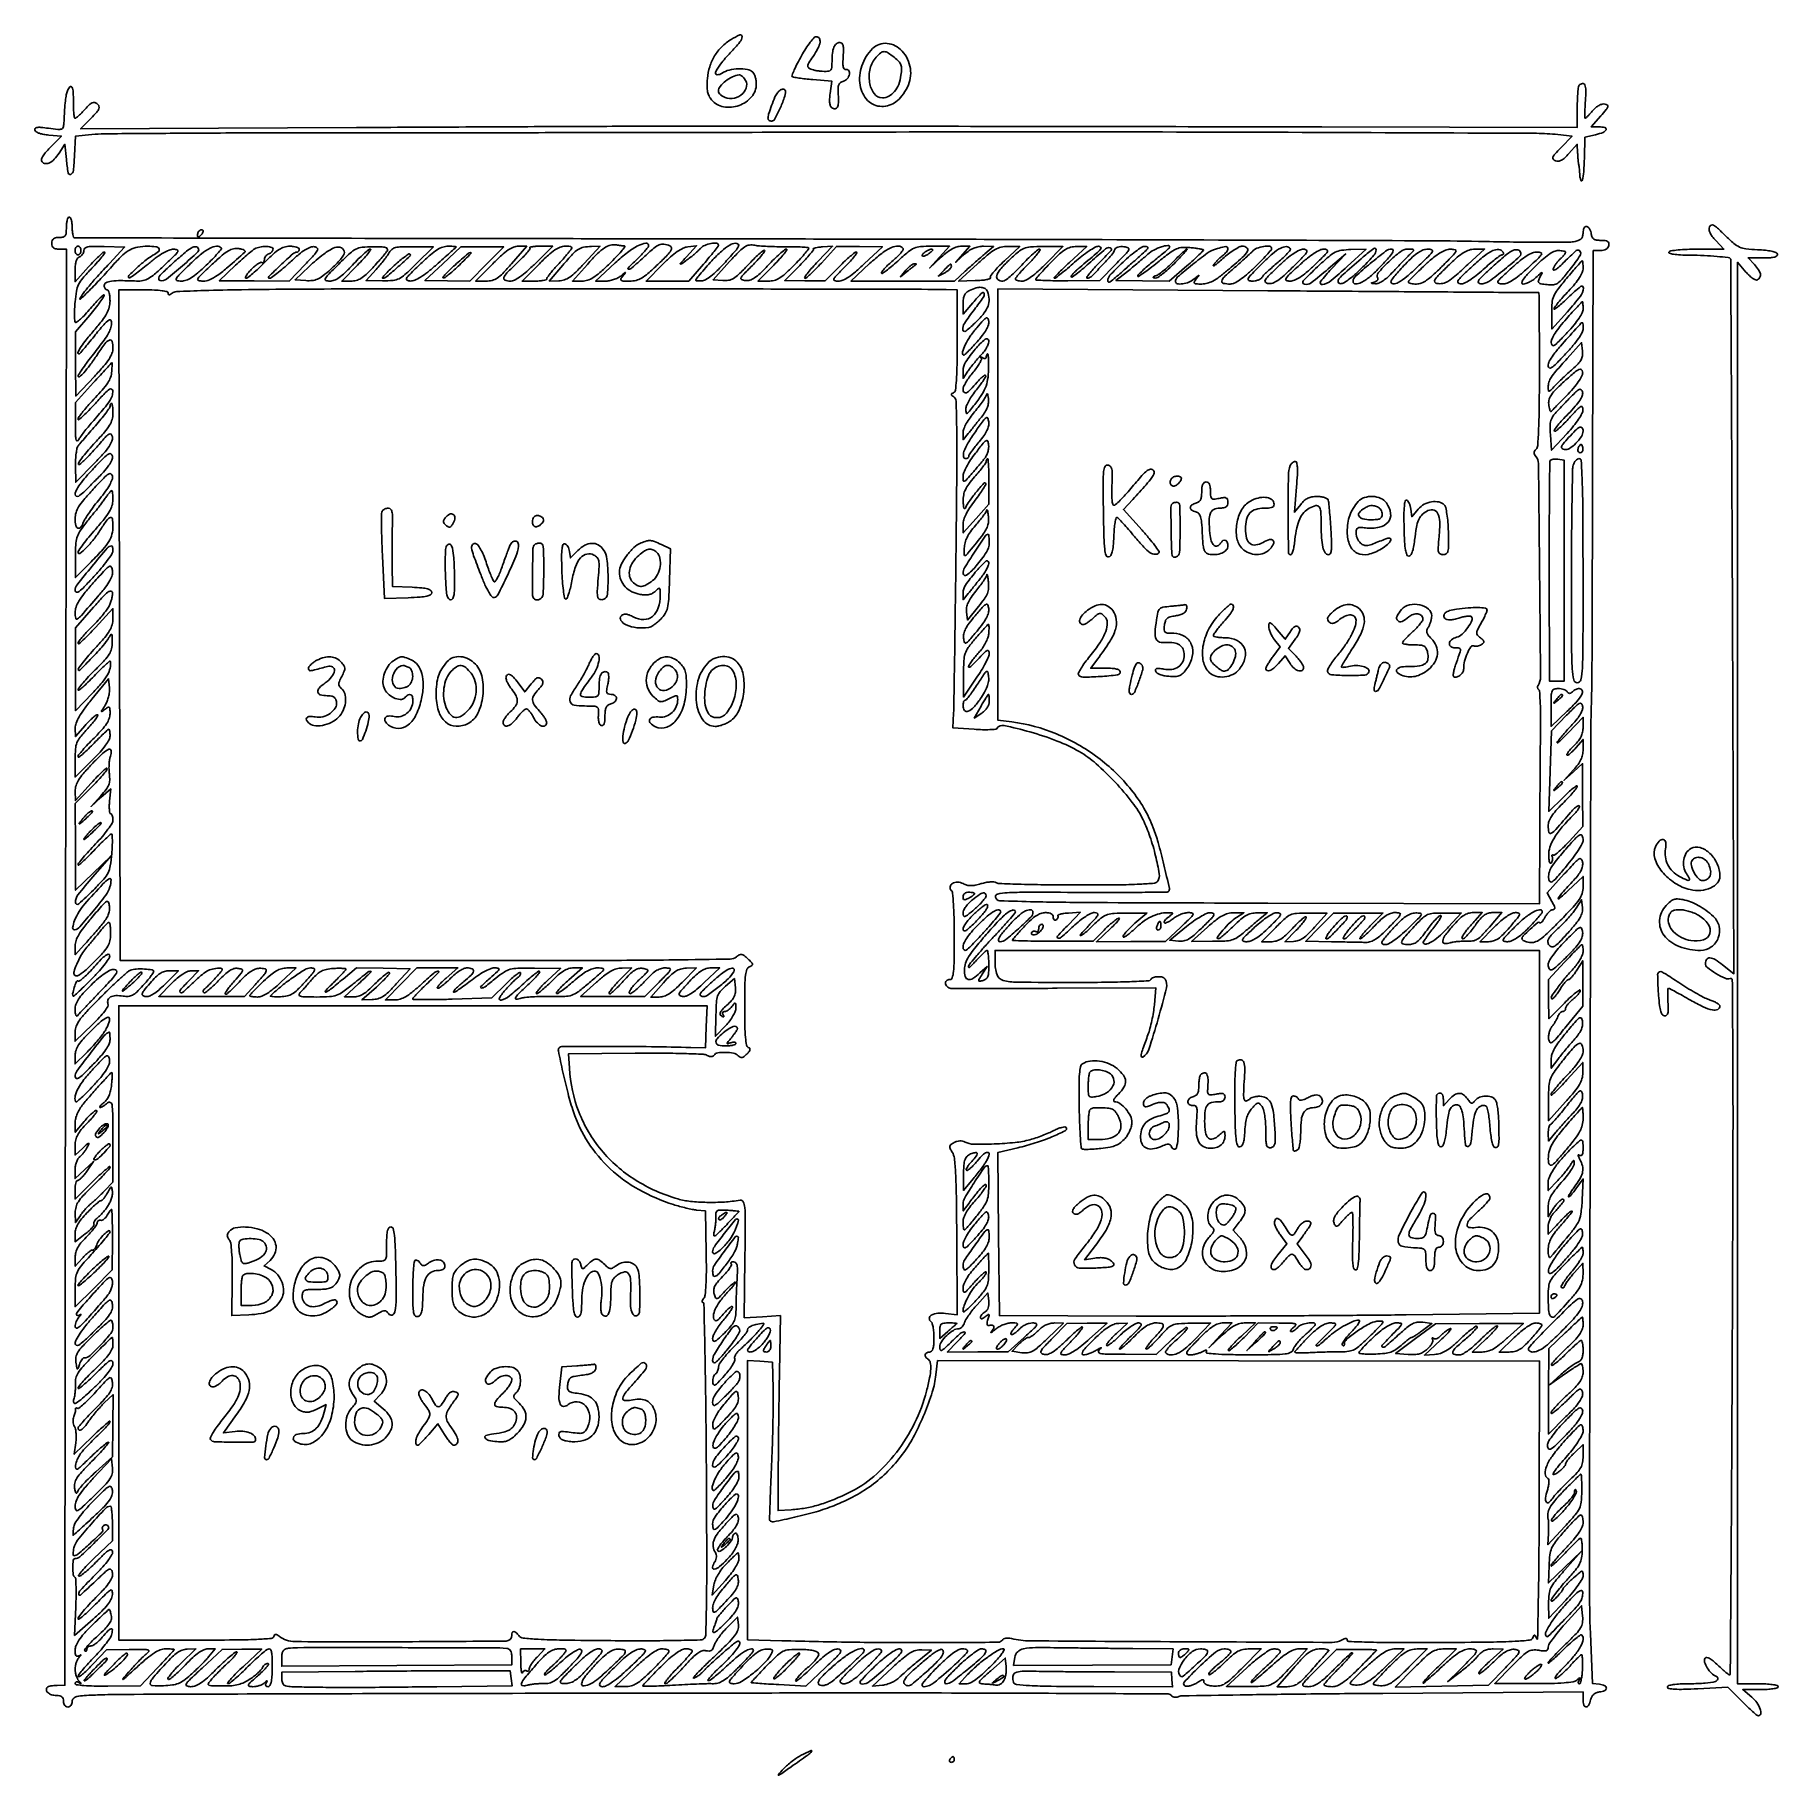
# Model space of a CAD drawing. Extents: x 48 to 647, y 19 to 617.
import ezdxf

# ---------------------------------------------------------------- set-up
doc = ezdxf.new("R2010")
doc.units = 0

msp = doc.modelspace()

# ---------------------------------------------------------------- linework, layer by layer
for points in [[(287.317909, 615.047138, 0.059628), (284.141593, 612.553889, 0.061204), (281.675126, 609.401532, 0.060223), (280.015076, 605.69789, 0.054638), (279.215147, 601.580845, 0.018751), (279.096132, 598.951918, 0.050464), (279.269872, 597.091154, 0.067015), (279.767071, 595.628968, 0.060718), (280.646007, 594.295844, 0.173736), (284.780315, 591.914495, 0.130771), (290.05001, 592.345037, 0.132001), (294.373949, 595.329117, 0.177902), (296, 599.754545, 0.037544), (295.911465, 600.931963, 0.034578), (295.6475, 602.116648, 0.036398), (295.261054, 603.139833, 0.088104), (294.8, 603.8, 0.156152), (292.963839, 604.745672, 0.049918), (289.862021, 604.950822, 0.049688), (286.614732, 604.516353, 0.094962), (284.222506, 603.443296, -0.155827), (282.541903, 602.920027, -0.529224), (282.01918, 603.700784, -0.0719), (283.70816, 606.602737, -0.021725), (287.056321, 610.466035, 0.014771), (290.379863, 614.194898, 0.161741), (291.110147, 616.035335, 0.555573), (290.325359, 616.588068, 0.036459)], [(311.494901, 609.424498, 0.009053), (310.123958, 606.86533, 0.014403), (309.055059, 604.623348, 0.008251), (308.263905, 602.749904, 0.300722), (308.352826, 602.313841, 0.154291), (308.798749, 602.082124, 0.006031), (310.645596, 601.782185, 0.010221), (312.870036, 601.49477, 0.006989), (315.406507, 601.255442), (321.925033, 600.732197), (321.344665, 596.497952, 0.020752), (321.166475, 594.622318, 0.04359), (321.216065, 593.160269, 0.059582), (321.473119, 592.110097, 0.166037), (321.94868, 591.531718, 0.149899), (323.072827, 591.23749, 0.277079), (323.835032, 591.739247, 0.106651), (324.199755, 593.25912, 0.020491), (324.148567, 596.108999, -0.018868), (324.102489, 598.281621, -0.08984), (324.343106, 599.495246, -0.149459), (324.925047, 600.227307, -0.086881), (325.954666, 600.698396, 0.161753), (327.249913, 601.540549, 0.120509), (327.97121, 603.098073, 0.196851), (327.725363, 604.34349, 0.305113), (326.75, 604.75, -0.276378), (326.20669, 604.94335, -0.123139), (325.867458, 605.655478, -0.054055), (325.742027, 607.022287, -0.013746), (325.840068, 609.25, 0.013327), (325.94759, 611.647386, 0.063664), (325.798859, 613.006626, 0.143975), (325.386296, 613.723637, 0.193015), (324.697057, 614, 0.178536), (323.515711, 613.564287, 0.119361), (322.661929, 612.384656, 0.071281), (322.153812, 610.365975, 0.026072), (322, 607.418213, -0.021773), (321.914192, 605.448595, -0.151284), (321.554012, 604.565756, -0.190987), (320.803467, 604.150148, -0.038478), (319.25, 604.070285, -0.020049), (318.068745, 604.147941, -0.015586), (316.79298, 604.323705, -0.015849), (315.612358, 604.562751, -0.036373), (314.747377, 604.834291, -0.086868), (313.883043, 605.364453, -0.259878), (313.660589, 605.995746, -0.098358), (314.037385, 606.979446, -0.00874), (315.497377, 609.210952, 0.028155), (317.177177, 612.009786, 0.081492), (317.889214, 614.146754, 0.185986), (317.614859, 615.441794, 0.253814), (316.586066, 616, 0.212333), (315.847739, 615.671654, 0.018764), (314.507288, 614.068446, 0.021959), (313.006477, 611.943535, 0.015282)], [(335.912351, 611.912351, 0.113842), (332.231388, 606.02401, 0.123059), (331.643559, 599.291887, 0.154269), (334.239561, 594.103364, 0.20062), (339.075686, 592.031425, 0.08044), (341.669713, 592.428108, 0.083968), (343.963736, 593.621889, 0.071533), (346.010612, 595.68848, 0.040568), (347.875037, 598.684259, 0.15824), (348.916725, 605.069165, 0.146805), (346.063436, 611.072492, 0.184472), (340.928934, 613.685471, 0.226588)], [(343.475438, 608.84066, -0.034818), (344.939009, 607.514653, -0.1041), (345.650047, 606.374489, -0.095028), (345.875468, 604.983597, -0.026135), (345.695043, 602.763044, -0.055641), (344.90201, 599.584438, -0.083608), (343.478927, 597.113293, -0.100519), (341.554224, 595.553332, -0.120768), (339.296739, 595, -0.242087), (336.473234, 596.452173, -0.117303), (334.898089, 600.314981, -0.097367), (335.091881, 605.100671, -0.129576), (337.140828, 608.920787, -0.034757), (338.778872, 610.450721, -0.175378), (339.942444, 610.855232, -0.143565), (341.229759, 610.460077, -0.020879)], [(578.666667, 599.333333, 0.16731), (578.402476, 598.791751, 0.008652), (578.195833, 596.830921, 0.012949), (578.048438, 594.448811, 0.008975), (578, 591.750654), (578, 584.834642), (490.25, 584.999677, 0.000074), (423.408848, 585.11546, 0.000076), (357.113593, 585.210356, 0.000069), (299.779277, 585.275802, 0.000399), (269.5, 585.282055, 0.000906), (259.006121, 585.256849, 0.000067), (230.350335, 585.13226, 0.000093), (196.17142, 584.97268, 0.000071), (158.692629, 584.785386), (63.885257, 584.298168), (67.488687, 587.988414, 0.010976), (69.44955, 590.086748, 0.080622), (70.186512, 591.239811, 0.197841), (70.20115, 592.092466, 0.126824), (69.613213, 592.906042, 0.105688), (68.72908, 593.368728, 0.172512), (67.893952, 593.310068, 0.090958), (66.90881, 592.645885, 0.017091), (65.401857, 591.066711, -0.011378), (64.306139, 589.891902, -0.016084), (63.274423, 588.900846, -0.012184), (62.385185, 588.138423, -0.17279), (61.99659, 588, -0.367989), (61.733705, 588.223781, -0.013612), (61.547298, 589.615666, -0.019003), (61.42653, 591.391362, -0.011481), (61.411888, 593.50014, 0.018043), (61.34274, 596.946265, 0.107986), (60.864471, 598.665787, 0.517054), (60.160811, 598.757766, 0.09528), (59.334347, 597.428912, 0.049612), (58.960679, 596.064245, 0.015291), (58.667899, 593.94906, 0.010449), (58.402654, 590.874859, 0.003086), (58.123933, 586.156162, -0.065629), (57.876777, 584.827353, -0.242808), (57.288712, 584.246261, -0.102305), (56.090291, 584.127063, -0.007979), (52.87988, 584.516521, 0.00912), (50.215992, 584.833509, 0.060003), (48.875148, 584.80714, 0.201344), (48.30517, 584.467876, 0.243274), (48.207601, 583.860359, 0.182505), (48.665385, 583.29318, 0.048138), (49.741269, 582.793899, 0.040364), (51.215078, 582.405616, 0.026044), (52.967838, 582.185656), (57.280234, 581.871311), (53.438626, 577.937147, 0.016054), (51.750556, 576.093558, 0.048782), (50.775593, 574.703931, 0.085904), (50.40781, 573.673818, 0.243905), (50.631291, 572.968709, 0.170627), (51.854341, 572.381827, 0.148212), (53.257907, 572.644317, 0.090319), (54.823154, 573.85739, 0.03566), (56.5, 576.017782), (58.5, 579.012897), (59, 573.756449, 0.018102), (59.604366, 569.170654, 0.504276), (60.529805, 568.701219, 0.257146), (61.423126, 569.999389, 0.013817), (61.793567, 575.15687), (62.087134, 581.813739), (67.793567, 582.394286, -0.023282), (72.064114, 582.628681, -0.000374), (96.204985, 582.810411, -0.000981), (124.279017, 582.94563, -0.000651), (156.5, 582.995647, 0.000051), (214.664485, 583.016196, 0.000214), (249.690421, 583.047158, 0.000222), (284.146204, 583.107645, 0.000058), (339.5, 583.235762, -0.000855), (411.500758, 583.287569, -0.000705), (488.310564, 583.103192, -0.000132), (564.03518, 582.794668, -0.028035), (571.348138, 582.352465), (576.196275, 581.785329), (572.428215, 577.926485, 0.007904), (570.281429, 575.657297, 0.085017), (569.598768, 574.597512, 0.285945), (569.704762, 573.916488, 0.123868), (570.486317, 573.366877, 0.118627), (571.496748, 573.234512, 0.095947), (572.545592, 573.555745, 0.06451), (573.724843, 574.392919, 0.023852), (575.15624, 575.848833), (578, 579.031553), (578.125, 576.015777, 0.00622), (578.191207, 574.787857, 0.006701), (578.286719, 573.592134, 0.006369), (578.395442, 572.568828, 0.031608), (578.5, 572, -0.028987), (578.604609, 571.447189, -0.006786), (578.713281, 570.510417, -0.006972), (578.808787, 569.427603, -0.006797), (578.875, 568.333333, 0.076382), (579.2287, 566.582262, 0.731795), (579.704389, 566.603433, 0.046004), (580.224197, 569.615701, 0.014295), (580.455619, 574.208198), (580.613267, 581.451758), (584.306634, 582.325218, 0.030659), (586.937837, 583.120518, 0.21029), (587.886989, 584.039712, 0.46533), (587.501764, 584.772191, 0.053945), (585.396408, 585), (582.792816, 585), (586.083904, 588.748342, 0.007457), (587.972283, 590.964907, 0.090958), (588.513636, 591.934336, 0.330848), (588.332939, 592.496205, 0.108008), (587.482843, 592.861079, 0.113528), (586.56387, 592.828133, 0.058977), (585.492251, 592.400435, 0.050964), (584.381548, 591.64154, 0.039819), (583.343313, 590.612737, -0.007427), (582.455884, 589.611513, -0.01116), (581.649828, 588.767491, -0.006228), (580.954182, 588.088031, -0.192624), (580.734156, 588, -0.413598), (580.598058, 588.135813, -0.003534), (580.60614, 589.7625, -0.009419), (580.665955, 591.699275, -0.005624), (580.806381, 594, 0.01739), (580.939422, 597.552532, 0.096345), (580.581153, 599.42105, 0.34232), (579.787704, 599.885547, 0.16533)], [(291.960174, 601.547988, -0.213527), (292.666295, 599.016179, -0.165697), (291.337677, 596.446332, -0.136515), (288.45051, 594.891943, -0.145222), (285.25, 595.103174, -0.050153), (284.389365, 595.523752, -0.055449), (283.660937, 596.095604, -0.062894), (283.163798, 596.724613, -0.136643), (283, 597.312788, -0.172523), (283.5731, 598.924286, -0.055247), (285.41244, 600.733162, -0.053449), (287.79735, 602.22795, -0.082167), (290.127555, 602.921053, -0.159), (290.446696, 602.859604, -0.034373), (290.924753, 602.550281, -0.032611), (291.45278, 602.098066, -0.026171)], [(303.267537, 596.75, 0.06587), (302.405019, 595.284794, 0.012152), (301.251193, 592.363741, 0.011533), (300.237706, 589.393492, 0.07659), (300, 587.850777, 0.151055), (300.10031, 587.52632, 0.098437), (300.382596, 587.249916, 0.08144), (300.804479, 587.063481, 0.063482), (301.302456, 587, 0.279198), (302.282913, 587.593769, 0.012902), (304.071203, 591.240403, 0.01952), (305.605759, 594.962019, 0.089905), (306.004946, 597.25, 0.243566), (305.708914, 597.812536, 0.199903), (305.037083, 597.958502, 0.11165), (304.114307, 597.565046, 0.070562)], [(59, 550.5, -0.021436), (58.915691, 548.534425, -0.13443), (58.571429, 547.6, -0.189121), (57.86222, 547.138668, -0.050766), (56.5, 547, 0.044917), (55.317234, 546.893532, 0.124434), (54.5625, 546.55, 0.149477), (54.142566, 545.935258, 0.07578), (54, 545, 0.075726), (54.142377, 544.065309, 0.149244), (54.561779, 543.450462, 0.124497), (55.315095, 543.106664, 0.045137), (56.494235, 543), (58.988469, 543), (58.744235, 296.25), (58.5, 49.5), (55.787392, 49.454058, 0.021173), (54.70215, 49.389657, 0.024915), (53.684338, 49.234338, 0.024972), (52.851184, 49.020547, 0.121665), (52.437256, 48.77059, 0.235085), (52.136899, 47.87508, 0.17855), (52.632887, 46.948659, 0.109411), (53.902742, 46.241825, 0.072618), (55.559017, 46, -0.04725), (56.704714, 45.891489, -0.125037), (57.444877, 45.545164, -0.147038), (57.859354, 44.92932, -0.075243), (58, 44, 0.072314), (58.111864, 43.230589, 0.08892), (58.4375, 42.583333, 0.10214), (58.924246, 42.153209, 0.130775), (59.5, 42, 0.128045), (60.072043, 42.148937, 0.100739), (60.559375, 42.567991, 0.08931), (60.887032, 43.194851, 0.076019), (61, 43.933587, -0.204132), (61.449548, 44.988824, -0.137585), (62.619425, 45.615652, -0.042186), (65.129695, 45.954331, -0.004118), (71.25, 46.208781, -0.007478), (79.032185, 46.351675, -0.000086), (130.830794, 46.519103, -0.000263), (190.652412, 46.670678, -0.000172), (259.684617, 46.785494, -0.000332), (342.958535, 46.840035, -0.001176), (396.404056, 46.713771, -0.000111), (437.522003, 46.51077, -0.258557), (438.535768, 45.942127, 0.129602), (438.915071, 45.582011, 0.083458), (439.490857, 45.381467, 0.073887), (440.171002, 45.3671, 0.066849), (440.851151, 45.54795, -0.094274), (442.215679, 45.83222, -0.000232), (462.210963, 46.170882, -0.001473), (484.77484, 46.476075, -0.000916), (511.25, 46.707644), (580, 47.183042), (580, 44.591521, 0.060948), (580.231722, 42.697598, 0.328494), (580.983131, 42.074233, 0.297649), (581.880065, 42.588791, 0.056422), (582.574962, 44.44265, -0.063177), (582.996972, 45.523976, -0.084909), (583.64685, 46.348173, -0.085939), (584.527029, 46.902751, -0.06643), (585.625103, 47.19265, 0.064677), (587.423296, 47.660677, 0.304613), (587.991771, 48.499463, 0.306541), (587.429563, 49.337984, 0.065012), (585.636236, 49.806276), (583.210293, 50.112552), (582.515548, 67.306276, -0.010418), (582.19109, 83.900208, -0.000069), (582.397611, 229.170452, -0.000076), (582.644863, 373.757051, -0.009422), (583.021662, 391.952572, 0.009058), (583.031247, 392.39973, 0.000002), (583.104035, 414.370443, 0.000041), (583.182554, 438.703827, 0.000025), (583.271662, 467.5), (583.5, 542.5), (585.990016, 542.519267, 0.05402), (587.0523, 542.642695, 0.083008), (587.906999, 542.993267, 0.098159), (588.502286, 543.548466, 0.109), (588.81334, 544.269267, 0.0998), (588.806113, 545.101016, 0.199622), (588.440362, 545.633694, 0.117984), (587.626168, 545.92185, 0.026325), (586.142875, 546, -0.034941), (584.642662, 546.104966, -0.110218), (583.704383, 546.457341, -0.14043), (583.134447, 547.11647, -0.072081), (582.819551, 548.171672, 0.079487), (582.24986, 549.982885, 0.234728), (581.23738, 550.746697, 0.34497), (580.343242, 550.28214, 0.107221), (580, 548.69991, -0.059498), (579.853969, 547.47706, -0.123784), (579.410076, 546.632741, -0.11244), (578.586218, 546.048904, -0.044119), (577.25, 545.629119, -0.05231), (575.262978, 545.406258, -0.00164), (567.082812, 545.374454, -0.003181), (557.42781, 545.429993, -0.002197), (546.5, 545.610396, 0.004159), (527.07873, 545.854801, 0.000184), (459.75, 546.117241, 0.000311), (379.88161, 546.349421, 0.000222), (290.5, 546.513896, -0.000034), (203.022064, 546.641937, -0.000057), (129.254687, 546.763278, -0.000001), (62.367793, 546.881024, -0.027436), (61.75, 546.916041, -0.288406), (61.457962, 547.148865, -0.032482), (61.220312, 548.003462, -0.031433), (61.054327, 549.152658, -0.020153), (61, 550.5, 0.027026), (60.927458, 551.841111, 0.042582), (60.70625, 552.971875, 0.052312), (60.385692, 553.767902, 0.277684), (60, 554, 0.277684), (59.614308, 553.767902, 0.052312), (59.29375, 552.971875, 0.042582), (59.072542, 551.841111, 0.027026)], [(623.406478, 550.616882, 0.124712), (623.29407, 549.670841, 0.075435), (623.60812, 548.580601, 0.055844), (624.355876, 547.340534, 0.027455), (625.557194, 545.940302), (628.374182, 543), (619.246108, 543, 0.01023), (615.703477, 542.927508, 0.015333), (612.617858, 542.70625, 0.010192), (610.105116, 542.396555, 0.222099), (609.5, 542, 0.492158), (609.664001, 541.565788, 0.03641), (611.09953, 541.24151, 0.025432), (613.407933, 541.013336, 0.009286), (616.690983, 540.917769, -0.008368), (621.572985, 540.784622, -0.011051), (626.013455, 540.490661, -0.006004), (629.794853, 540.110439, -0.180581), (630.633894, 539.684729, -0.186719), (630.704401, 539.505485, -0.000003), (630.905154, 503.491165, -0.000215), (631.109016, 463.820087, -0.000129), (631.318584, 416.732002), (631.833257, 293.964004), (627.934367, 297.051982, 0.030218), (625.369268, 298.842623, 0.117285), (623.539603, 299.43986, 0.263156), (622.450213, 298.936767, 0.157155), (622, 297.539759, 0.231425), (622.702722, 296.102824, 0.029204), (625.63259, 294.08668, 0.030063), (628.792507, 292.424615, 0.200243), (630.533232, 292.374379, -0.523455), (631.256587, 291.881559, -0.000511), (631.425035, 268.617172, -0.002205), (631.485459, 235.193028, -0.0004), (631.274426, 173.175915, -0.00028), (631.055739, 127.259501, -0.000464), (630.813707, 88.540245, -0.000013), (630.561133, 53.487169, -0.186324), (630.412395, 53.110027, -0.38119), (630.13749, 53.082904, -0.009739), (629.063488, 53.898527, -0.015901), (627.780071, 54.98125, -0.009565), (626.32451, 56.341904, 0.016686), (624.640841, 57.871453, 0.049057), (623.355581, 58.762243, 0.091412), (622.438091, 59.07212, 0.298582), (621.884907, 58.813776, 0.220885), (621.724357, 57.468547, 0.059855), (622.65267, 55.473803, 0.057736), (624.144028, 53.593237, 0.105025), (625.781967, 52.530173, -0.365232), (626.270741, 51.643985, -0.282933), (625.489187, 50.801304, -0.050799), (621.98764, 50.200057, -0.016643), (616.75, 50.015313, 0.009794), (613.367093, 49.942358, 0.026325), (610.97155, 49.717025, 0.032507), (609.380284, 49.375501, 0.335386), (609, 48.872337, 0.366834), (609.437718, 48.356006, 0.026813), (611.433136, 48.133977, 0.02114), (614.543607, 48.087545, 0.005994), (619.3806, 48.277909), (629.761201, 48.811143), (634.593009, 43.905572, 0.007598), (636.501572, 42.025874, 0.011226), (638.236828, 40.441012, 0.006632), (639.726609, 39.174899, 0.174528), (640.212408, 39, 0.371018), (641.003614, 39.68082, 0.123788), (640.844141, 41.326113, 0.071237), (639.693715, 43.508198, 0.061045), (637.923275, 45.411106), (634.846549, 48), (640.923275, 48, 0.015157), (643.273376, 48.071258, 0.025625), (645.230819, 48.291141, 0.02374), (646.695032, 48.6041, 0.340502), (647, 49, 0.350465), (646.676001, 49.405466, 0.020156), (644.999125, 49.714304, 0.022879), (642.755029, 49.930574, 0.012582), (639.996499, 50), (632.992997, 50), (633.041887, 294.25), (633.090776, 538.5), (635.961016, 535.138838, 0.026849), (637.13946, 533.900111, 0.039809), (638.306657, 532.961883, 0.045971), (639.311552, 532.405552, 0.246656), (639.915628, 532.447855, 0.139807), (640.742699, 533.354725, 0.168252), (640.889463, 534.493126, 0.103019), (640.268972, 535.918876, 0.034612), (638.825686, 537.685549), (636.651372, 540), (641.909019, 540, 0.012701), (644.363656, 540.062364, 0.050466), (645.851992, 540.289813, 0.117567), (646.600438, 540.685719, 0.300885), (646.753964, 541.25, 0.225723), (646.227386, 541.800824, 0.035317), (644.748511, 542.247443, 0.02984), (642.648427, 542.592871, 0.014272), (639.920631, 542.797344, -0.016354), (635.950443, 543.111571, -0.07637), (633.74201, 543.708841, -0.074783), (631.7928, 544.946875, -0.015305), (628.786375, 547.723924, 0.00766), (626.157618, 550.227666, 0.063171), (624.8156, 551.184836, 0.22559), (623.998384, 551.225425, 0.205383)], [(104.666667, 549.333333, 0.063896), (104.411277, 549.002755, 0.039129), (104.195833, 548.558958, 0.038674), (104.048893, 548.07784, 0.054831), (104, 547.633333, 0.142677), (104.093678, 547.31173, 0.290264), (104.322581, 547.204271, 0.131573), (104.693024, 547.355562, 0.034019), (105.183333, 547.783333, 0.041736), (105.5985, 548.274266, 0.061283), (105.867292, 548.770833, 0.080535), (105.959631, 549.197768, 0.212536), (105.85, 549.483333, 0.128169), (105.601612, 549.629018, 0.100736), (105.289271, 549.652396, 0.089268), (104.96028, 549.549128, 0.075941)], [(259, 544.184965, -0.164132), (258.843302, 543.720473, -0.011444), (257.971875, 542.628671, -0.015273), (256.840775, 541.357217, -0.010858), (255.5, 540, 0.005529), (251.930045, 536.46247, 0.69709), (252.120782, 536.055884, 0.161504), (253.267857, 536.548484, 0.004676), (257.25, 540.149783, -0.008851), (260.811881, 543.31736, -0.073381), (262.636978, 544.468403, -0.138768), (264.221629, 544.692353, -0.0602), (266.299157, 544.149386, -0.253023), (266.863325, 543.47858, -0.196831), (266.685031, 542.526241, -0.051774), (265.392747, 540.919084, -0.006211), (262.143651, 537.719671, -0.010694), (258.774865, 534.619581, -0.047144), (256.593996, 533.035212, -0.074703), (254.68619, 532.262271, -0.05902), (252.472049, 532, -0.008729), (250.236068, 532.03904, -0.151849), (249.556665, 532.276553, -0.373934), (249.45336, 532.744182, -0.040194), (250.110322, 533.75, 0.001609), (251.014395, 534.925233, 0.621148), (250.977431, 535, 0.176901), (250.809051, 534.938502, 0.000873), (249.404026, 533.75, -0.062613), (248.377206, 533.079037, -0.034367), (246.983049, 532.514063, -0.033665), (245.466239, 532.12836, -0.045457), (244.057284, 532), (240.772049, 532), (247.548895, 538.295372, -0.023377), (251.765075, 541.85988, -0.045043), (255.496566, 544.225764, -0.085171), (258.036995, 545.025859, -0.454384)], [(283, 544.385787, -0.164544), (282.863107, 543.981072, -0.003214), (281.502185, 542.223049, -0.007354), (279.855198, 540.185932, -0.004822), (277.901056, 537.885787), (272.802111, 532), (265.466273, 532), (258.130435, 532), (263.815217, 537.722441, -0.014614), (266.540306, 540.309779, -0.02998), (268.846745, 542.138221, -0.038722), (270.821582, 543.30318, -0.084871), (272.5, 543.797139), (275.5, 544.149395), (272, 540.36823, 0.003113), (269.879943, 538.049062, 0.676065), (269.976955, 537.850577, 0.142116), (270.525094, 538.05385, 0.001503), (273.807327, 540.5, 0.017607), (274.434548, 541.005844, 0.007627), (275.234287, 541.720312, 0.007536), (276.062624, 542.506769, 0.009924), (276.792611, 543.25, -0.104308), (278.290127, 544.288577, -0.054438), (280.4761, 544.94028, -0.063527), (282.388223, 545.043803, -0.393049)], [(285.361816, 538.571444, -0.012615), (282.603676, 535.695819, -0.028683), (280.348407, 533.70311, -0.03767), (278.504071, 532.465516, -0.122104), (277.095012, 532.071444, -0.011921), (275.534858, 532.062307, -0.340383), (275.239483, 532.29832, -0.230863), (275.333797, 532.733781, -0.006639), (276.560763, 534.25, -0.011998), (280.699952, 538.992117, -0.027329), (284.095967, 542.315186, -0.034749), (286.850891, 544.411357, -0.14627), (288.820024, 545, -0.169679), (289.757633, 544.672381, -0.36277), (289.901476, 543.971674, -0.057483), (288.841423, 542.449723, -0.004025)], [(73.757436, 538.062915, 0.003732), (69.674512, 533.621937, 0.00936), (66.782081, 530.305621, 0.012221), (64.758779, 527.773019, 0.039256), (63.592699, 525.958402, 0.850773), (63.835596, 525.772367, 0.008806), (66.816947, 528.68593, 0.008038), (70.834636, 532.885987, 0.005804), (75.183418, 537.691706, -0.021822), (78.363367, 540.987212, -0.06683), (80.873502, 542.8026, -0.080685), (83.496773, 543.706003, -0.042685), (86.934259, 544, -0.030344), (89.752847, 543.828789, -0.235069), (90.822309, 543.123375, -0.367635), (90.644014, 542.135986, -0.049585), (88.75, 540.872043, 0.047169), (86.367073, 539.298378, 0.017836), (83.346793, 536.683486, 0.008969), (80.483921, 533.923017, 0.414293), (80.483821, 533.182845, 0.36081), (80.824096, 533.151158, 0.005353), (82.587729, 534.384833, 0.011654), (84.662235, 535.943653, 0.007087), (87.043798, 537.876981, -0.014404), (89.898263, 540.125724, -0.028517), (92.306735, 541.70861, -0.03602), (94.303536, 542.6791, -0.098842), (95.837446, 542.963537, -0.095956), (97.047374, 542.711942, -0.451685), (97.247339, 542.120321, -0.069723), (96.295669, 540.898629, -0.00351), (92.63049, 537.395697, -0.010511), (89.271418, 534.360891, -0.049913), (87.156338, 532.870116, -0.080703), (85.309124, 532.189207, -0.059431), (83.13049, 532.029052, 0.008742), (77.703536, 532.180291, 0.036741), (74.451289, 531.974895, 0.072793), (72.605115, 531.440318, 0.293957), (72, 530.5, 0.064853), (72.074694, 529.926543, 0.082425), (72.29375, 529.440625, 0.098894), (72.618646, 529.115568, 0.148195), (73, 529, -0.288049), (73.385498, 528.757821, -0.047991), (73.702181, 527.898438, -0.040041), (73.919004, 526.687042, -0.025197), (73.986147, 525.25, -0.059532), (73.712316, 523.028011, -0.063294), (72.923475, 520.981835, -0.041515), (71.362814, 518.585999, -0.011051), (68.486147, 515.046435, 0.00671), (65.388214, 511.301518, 0.027268), (63.662501, 508.900464, 0.062332), (62.990716, 507.48878, 0.511259), (63.343786, 507, 0.21715), (63.563656, 507.100215, 0.001392), (65.000235, 508.7625, 0.005214), (66.630375, 510.699913, 0.003262), (68.5, 513, -0.008356), (71.846122, 517.031917, -0.068544), (73.631034, 518.611667, -0.4789), (74.373473, 518.377419, -0.141476), (74.499276, 516.996241, -0.044533), (73.971947, 515.157276, -0.047535), (73.13557, 513.482918, -0.022217), (71.554098, 511.184578, -0.002653), (67.805811, 506.278669, 0.004725), (65.964091, 503.847335, 0.007146), (64.411707, 501.69359, 0.003239), (63.133722, 499.840595, 0.150443), (63, 499.406225, 0.624445), (63.49076, 499.166494, 0.043066), (64.972286, 500.541383, 0.025152), (67.089107, 503.125383, 0.012515), (69.517911, 506.592946, -0.012691), (72.256294, 510.499565, -0.130462), (73.782478, 511.720125, -0.457138), (74.689156, 511.290594, -0.06781), (75, 509.009127, -0.092032), (74.663996, 507.199116, -0.053487), (73.652028, 505.226336, -0.034164), (71.781881, 502.761878, -0.010239), (68.609588, 499.273086), (62.219176, 492.527917), (62.149239, 503.532016), (62.079302, 514.536114), (67.039651, 520.349023, 0.008121), (68.940052, 522.65074, 0.011635), (70.542898, 524.756238, 0.007627), (71.803985, 526.552338, 0.150342), (72, 527.1895, 0.637993), (71.756737, 527.302547, 0.017459), (70.618967, 526.272658, 0.016768), (69.103494, 524.699358, 0.008508), (67.298612, 522.62537, -0.012866), (65.455779, 520.544676, -0.022688), (63.815859, 518.938997, -0.020325), (62.487732, 517.845442, -0.442206), (62.044382, 517.928188, -0.127435), (61.849679, 518.557452, -0.00989), (61.802056, 520.334807, -0.013008), (61.842936, 522.485285, -0.00956), (61.995771, 524.864805, -0.021598), (62.463104, 528.540927, -0.073251), (63.212147, 530.832824, -0.061947), (64.654761, 533.006839, -0.012514), (67.767988, 536.453453, 0.008245), (69.724, 538.582108, 0.015604), (71.216692, 540.370702, 0.013322), (72.239856, 541.751779, 0.606852), (72.110657, 542, 0.179541), (71.560326, 541.795803, 0.009064), (70.108054, 540.49948, 0.013577), (68.419512, 538.848994, 0.009333), (66.592669, 536.891846), (62, 531.783693), (62, 535.784858, -0.025657), (62.091348, 537.563853, -0.053577), (62.379687, 538.918927, -0.07459), (62.85067, 539.85628, -0.148546), (63.5, 540.361626, 0.083608), (64.073418, 540.700099, 0.066022), (64.559375, 541.233507, 0.066274), (64.887881, 541.872796, 0.08579), (65, 542.521436, -0.220864), (65.36492, 543.307257, -0.12741), (66.323539, 543.767776, -0.048383), (68.226733, 543.95431, -0.00755), (72.007436, 543.901029), (79.014872, 543.696417)], [(64, 542.5, -0.064853), (63.925306, 541.926543, -0.082425), (63.70625, 541.440625, -0.098894), (63.381354, 541.115568, -0.148195), (63, 541, -0.148195), (62.618646, 541.115568, -0.098894), (62.29375, 541.440625, -0.082425), (62.074694, 541.926543, -0.064853), (62, 542.5, -0.064853), (62.074694, 543.073457, -0.082425), (62.29375, 543.559375, -0.098894), (62.618646, 543.884432, -0.148195), (63, 544, -0.148195), (63.381354, 543.884432, -0.098894), (63.70625, 543.559375, -0.082425), (63.925306, 543.073457, -0.064853)], [(104.211789, 543.454877, -0.4234), (104.190335, 542.082485, -0.009803), (98.866446, 537.274439, -0.011648), (93.366933, 532.72041, -0.21227), (91.213205, 532.170463, -0.327276), (90.705612, 532.694048, -0.194752), (90.928487, 533.576555, -0.045271), (92.360277, 535.200673, -0.006282), (95.665129, 538.25, -0.005477), (99.76033, 541.85401, -0.040954), (101.851801, 543.375316, -0.112627), (103.186475, 543.821615, -0.224614)], [(112.211789, 543.454877, -0.382467), (112.233924, 543.051341, -0.008946), (110.916865, 541.467514, -0.015211), (109.191595, 539.585621, -0.009149), (107.038043, 537.454877, -0.01303), (104.134883, 534.826742, -0.036884), (101.937324, 533.204441, -0.053987), (100.106114, 532.310083, -0.088467), (98.409587, 532.018898, -0.070209), (96.939415, 532.236106, -0.476649), (96.694753, 532.824036, -0.073387), (97.601687, 534.037692, -0.002773), (101.650443, 538.018898, -0.019492), (105.411856, 541.40176, -0.054589), (108.364159, 543.354686, -0.093622), (110.614678, 544.022942, -0.225547)], [(120.32543, 542.000593, -0.006117), (114.494567, 536.829534, -0.02645), (110.83978, 533.990827, -0.045955), (108.176049, 532.481039, -0.106348), (105.940009, 532, -0.060073), (104.380089, 532.188096, -0.493056), (104.132473, 532.750656, -0.076212), (105.015093, 533.902947, -0.002645), (109.122656, 537.804899, -0.009435), (112.566134, 540.921266, -0.045843), (114.699611, 542.460803, -0.082305), (116.420872, 543.126873, -0.087903), (118.224697, 543.180329, -0.02772), (119.291275, 542.962842, -0.063865), (120.04883, 542.656626, -0.141251), (120.379674, 542.321157, -0.345566)], [(130, 542.968615, -0.12413), (129.889786, 542.531511, -0.064334), (129.559375, 542.071116, -0.05786), (129.073647, 541.65847, -0.055615), (128.5, 541.361626, 0.077126), (127.92658, 541.033038, 0.064983), (127.440625, 540.528573, 0.066775), (127.111999, 539.932106, 0.092821), (127, 539.333994, -0.059028), (126.938581, 538.815557, -0.126579), (126.751201, 538.462265, -0.191211), (126.47406, 538.327207, -0.158603), (126.153025, 538.405425, 0.254748), (125.655267, 538.432675, 0.035163), (124.720565, 537.904314, 0.033246), (123.61559, 537.062113, 0.022276), (122.465934, 535.964442, 0.017805), (121.45006, 534.82557, 0.038879), (120.775553, 533.870805, 0.074877), (120.515509, 533.234303, 0.485888), (120.699694, 533, 0.16888), (121.343941, 533.22399, 0.009135), (123.033564, 534.611343, 0.013412), (125.003977, 536.383832, 0.009319), (127.136786, 538.485422, -0.012518), (130.033659, 541.303589, -0.044606), (132.079927, 542.883328, -0.068594), (133.85475, 543.700122, -0.072591), (135.75, 543.985422, -0.029148), (136.995198, 543.918374, -0.045613), (138.045312, 543.701968, -0.057501), (138.778466, 543.383951, -0.267802), (139, 543, -0.072701), (138.943651, 542.614506, -0.083267), (138.779687, 542.280587, -0.094083), (138.53616, 542.048853, -0.129033), (138.25, 541.955188, 0.168576), (136.810253, 541.357153, 0.006658), (132.538162, 537.448373, 0.006832), (128.496024, 533.544527, 0.669531), (128.720382, 533, 0.157456), (129.429023, 533.228833, 0.008757), (131.312237, 534.637446, 0.012816), (133.515487, 536.438722, 0.008979), (135.906891, 538.574283, -0.012124), (138.845292, 541.165288, -0.033711), (141.066445, 542.788205, -0.04945), (142.818086, 543.666541, -0.127404), (144.213891, 543.824283, -0.147713), (145.164719, 543.383354, -0.344196), (145.296874, 542.658287, -0.065092), (144.323713, 541.273895, -0.00442), (141.030627, 537.749946), (135.561254, 531.999892), (123.545467, 532.07483), (111.529679, 532.149767), (117.13071, 537.446841, -0.006604), (119.376848, 539.515577, -0.008559), (121.493027, 541.349195, -0.006711), (123.304065, 542.82405, -0.073219), (124.115871, 543.29301, -0.05678), (125.969772, 543.794589, -0.051512), (127.952072, 543.88953, -0.059509), (129.520575, 543.6139, -0.330826)], [(154.5, 541.832435, -0.149959), (154.231455, 540.957175, -0.022064), (153.112383, 539.452633, -0.023257), (151.585023, 537.746421, -0.018092), (149.776197, 536.034203, -0.015148), (147.081, 533.802982, -0.058797), (145.229092, 532.683454, -0.080848), (143.485572, 532.210409, -0.046705), (141.306948, 532.188073), (137.561502, 532.5), (142.365068, 537, -0.021994), (147.402373, 541.319215, -0.071583), (151.204313, 543.505653, -0.203734), (153.453987, 543.453922, -0.294561)], [(169.254429, 542.530978, -0.04009), (168.734603, 541.77691, -0.005049), (167.467126, 540.252987, -0.005906), (165.919857, 538.473454, -0.004872), (164.229405, 536.611855, -0.016708), (161.933718, 534.293153, -0.050949), (160.17915, 532.944974, -0.071811), (158.558689, 532.240717, -0.066749), (156.763565, 532), (153.56832, 532), (159, 537.5, 0.009025), (161.010893, 539.611071, 0.017388), (162.529798, 541.384375, 0.016822), (163.530702, 542.729075, 0.605228), (163.388867, 543, 0.175276), (162.768536, 542.77565, 0.009379), (161.159059, 541.384375, 0.013765), (159.285865, 539.607214, 0.009523), (157.262405, 537.5, -0.01378), (154.677371, 534.85344, -0.039316), (152.694801, 533.213793, -0.058108), (151.015745, 532.304508, -0.095348), (149.433441, 532, -0.086734), (148.127232, 532.228302, -0.457906), (147.89911, 532.823666, -0.070535), (148.81821, 534.074365, -0.003163), (152.594064, 537.884263, -0.008934), (156.443409, 541.58481, -0.069635), (158.480215, 543.004668, -0.09383), (160.589186, 543.617096, -0.022366), (164.254429, 543.803386, -0.009156), (167.153171, 543.767866, -0.054712), (168.64731, 543.557494, -0.186473), (169.235946, 543.139122, -0.2842)], [(179.155652, 537.915321, -0.008765), (175.301372, 534.228347, -0.070613), (173.289936, 532.838341, -0.096439), (171.216005, 532.261194, -0.022774), (167.606356, 532.13988), (161.954638, 532.207388), (165.394785, 536.01522, 0.009586), (166.79164, 537.622262, 0.009228), (168.144103, 539.301892, 0.00919), (169.280919, 540.825324, 0.032837), (169.92332, 541.856722, -0.103765), (170.81706, 542.92172, -0.107354), (172.053168, 543.521773, -0.05307), (174.085981, 543.791673, -0.008842), (178.032468, 543.824331), (185.053229, 543.758269)], [(171.653253, 537.40168, 0.007854), (169.852749, 535.714152, 0.015265), (168.47897, 534.301759, 0.014434), (167.553747, 533.22999, 0.644255), (167.653253, 533.029842, 0.16669), (169.047009, 533.563338, 0.007417), (173.016793, 536.980644, 0.005144), (176.990059, 540.578606, 0.430264), (176.998947, 541.319399, 0.354296), (176.625185, 541.352812, 0.010154), (175.222834, 540.368203, 0.016279), (173.547364, 539.054372, 0.009938)], [(192.916667, 543.639184, 0.00242), (192.604996, 543.366639, 0.000035), (190.749398, 541.727847, 0.000096), (188.597582, 539.826449, 0.000063), (186.123837, 537.639184, -0.012928), (183.106207, 535.106305, -0.028879), (180.659896, 533.3794, -0.038114), (178.669149, 532.341079, -0.104841), (177.123837, 532.034826, -0.124607), (176.022421, 532.329252, -0.425304), (175.853383, 532.971408, -0.062492), (176.932136, 534.328332, -0.003582), (180.776611, 538.034826, -0.010986), (184.085301, 541.043797, -0.037857), (186.40929, 542.775353, -0.059263), (188.321672, 543.690379, -0.082157), (190.193278, 544, -0.010803), (191.369758, 543.974578, -0.022131), (192.288546, 543.89401, -0.029608), (192.883669, 543.778988, -0.60549)], [(192.5, 537.517854, 0.009261), (190.651079, 535.813345, 0.01838), (189.2625, 534.383446, 0.020406), (188.381037, 533.322326, 0.62353), (188.5, 533.083843, 0.159141), (189.092379, 533.281886, 0.010591), (190.528125, 534.394917, 0.014439), (192.20336, 535.833397, 0.010256), (194, 537.537242, 0.002357), (197.970989, 541.4981, 0.671615), (197.83572, 541.817258, 0.178259), (197.026837, 541.507483, 0.001928)], [(211.918706, 538, -0.010444), (208.887117, 534.65811, -0.053569), (206.984922, 533.035899, -0.088813), (205.260645, 532.261898, -0.061267), (203.131336, 532), (199.562607, 532), (205.5, 538, -0.01172), (208.538062, 540.929469, -0.036185), (210.76992, 542.702852, -0.055095), (212.599284, 543.676284, -0.095017), (214.28737, 544), (217.137346, 544)], [(220, 538, -0.012937), (217.148041, 535.325413, -0.028721), (214.813609, 533.475887, -0.037519), (212.909594, 532.3408, -0.116164), (211.462501, 532, -0.092585), (209.672411, 532.334336, -0.413851), (209.282818, 533.214458, -0.103689), (210.350199, 534.862664, -0.009362), (213.893179, 538.303312, 0.011088), (215.729019, 540.098481, 0.01842), (217.184532, 541.700271, 0.012862), (218.254032, 543.036349, 0.374893), (218.226512, 543.440154, -0.566105), (218.280577, 543.656532, -0.035833), (219.066095, 543.835545, -0.025583), (220.295928, 543.960524, -0.012531), (221.870832, 544), (226.074997, 544)], [(231.872445, 542.250893, -0.010796), (231.132238, 541.348361, -0.003123), (229.951016, 539.987199, -0.003139), (228.600282, 538.469522, -0.003344), (227.258674, 537.000893, 0.009801), (226.016365, 535.605194, 0.013744), (224.966939, 534.308075, 0.009995), (224.153548, 533.19892, 0.151442), (224.008674, 532.75, -0.331495), (223.784722, 532.456476, -0.025821), (222.763306, 532.220312, -0.027186), (221.399093, 532.054113, -0.01672), (219.781303, 532), (215.562607, 532), (221.5, 538, -0.011577), (224.566166, 540.958268, -0.037039), (226.791349, 542.722243, -0.057066), (228.620018, 543.679483, -0.092319), (230.341141, 544, -0.012066), (232.055363, 543.958626, -0.203604), (232.554411, 543.717571, -0.330867), (232.590076, 543.272947, -0.026581)], [(236.908715, 538.112935, -0.011707), (233.949522, 535.039654, -0.044799), (231.904054, 533.346784, -0.070553), (230.121527, 532.461532, -0.071658), (228.172677, 532.112935), (224.845354, 532), (229.492976, 537.4401, -0.008887), (232.887767, 541.273636, -0.062417), (234.786547, 542.884597, -0.099307), (236.647475, 543.629901, -0.038979), (239.408715, 543.921053), (242.317431, 544)], [(250.663446, 544.076511, -0.590522), (250.814978, 543.753201, -0.017061), (249.649669, 542.259975, -0.017876), (247.89411, 540.308274, -0.009346), (245.578515, 538, -0.010694), (242.224607, 534.914528, -0.039701), (239.927608, 533.193618, -0.063332), (238.022411, 532.303349, -0.077817), (236.085083, 532), (232.840027, 532), (237.96367, 537.75, -0.013297), (241.443049, 541.451677, -0.050497), (243.890343, 543.466758, -0.085115), (245.943149, 544.378843, -0.109751), (248, 544.439883, 0.007793), (248.659276, 544.324423, 0.005549), (249.401137, 544.214813, 0.005603), (250.111334, 544.126015, 0.011879)], [(306.25, 543.830736, -0.008389), (309.22156, 543.82642, -0.013943), (311.723437, 543.710966, -0.007566), (313.753793, 543.52952, -0.383995), (314, 543.256205, -0.176558), (313.839763, 542.816571, -0.004664), (312.467847, 541.215127, -0.009241), (310.782975, 539.355618, -0.006125), (308.78416, 537.281445, -0.01269), (305.887425, 534.493464, -0.049065), (303.893138, 532.999806, -0.074459), (302.109862, 532.253939, -0.061954), (300.06832, 532), (296.56832, 532), (302, 537.5, 0.009267), (304.008996, 539.61113, 0.017924), (305.521581, 541.384375, 0.017856), (306.507207, 542.722974, 0.602755), (306.360897, 543, 0.172535), (305.722, 542.772771, 0.009329), (304.061147, 541.367966, 0.013662), (302.126554, 539.572733, 0.009473), (300.035612, 537.444139, -0.012009), (297.289712, 534.676995, -0.042863), (295.351234, 533.110827, -0.070357), (293.768261, 532.339504, -0.108842), (292.260164, 532.194139, -0.067595), (290.96112, 532.53377, -0.422476), (290.731882, 533.106667, -0.088352), (291.432222, 534.141229, -0.00383), (294.518732, 537.267544, 0.009701), (296.315747, 539.130995, 0.016061), (297.74928, 540.779606, 0.009911), (298.830648, 542.162089, 0.373371), (298.804684, 542.52865, 0.386749), (298.437528, 542.546042, 0.007868), (296.910041, 541.242493, 0.014224), (295.101486, 539.555477, 0.008545), (293.047925, 537.457158, -0.010465), (289.999335, 534.365954, -0.055264), (288.122943, 532.906685, -0.094234), (286.468183, 532.278786, -0.066702), (284.477984, 532.196052), (281.171241, 532.5), (286.83562, 538.716019, -0.007985), (290.218555, 542.311367, -0.056456), (292.06996, 543.830288, -0.113749), (293.631222, 544.396213, -0.080633), (295.5, 544.321994, 0.03123), (297.145576, 544.093161, 0.007517), (299.895312, 543.926044, 0.007689), (303.062893, 543.830074, 0.007559)], [(317.163606, 538.78165, 0.009583), (315.267175, 536.737352, 0.015826), (313.755138, 534.931512, 0.009631), (312.613178, 533.417323, 0.369114), (312.644825, 533.024047, 0.389891), (313.029844, 533.008724, 0.008822), (314.53355, 534.331281, 0.015085), (316.317468, 536.058329, 0.009041), (318.335538, 538.2101), (323.5, 543.920199), (331.400414, 543.861577), (339.300828, 543.802955), (333.060414, 537.901478, -0.012567), (330.06735, 535.210189, -0.029953), (327.682901, 533.407514, -0.040724), (325.745024, 532.333581, -0.106561), (324.197592, 532, -0.066351), (322.868505, 532.177153, -0.463871), (322.625991, 532.696155, -0.083246), (323.342701, 533.749078, -0.003517), (326.5, 537, 0.009546), (328.319539, 538.919263, 0.018536), (329.684402, 540.53125, 0.019043), (330.56256, 541.74221, 0.599476), (330.424816, 542, 0.167243), (329.826154, 541.793994, 0.009415), (328.279704, 540.539172, 0.01362), (326.475848, 538.932214, 0.0095), (324.526563, 537.026969), (319.62831, 532.053937), (312.68911, 532.118906), (305.74991, 532.183874), (310.900737, 537.399488, 0.007978), (312.844065, 539.431094, 0.013222), (314.409413, 541.212985, 0.006824), (315.631403, 542.72194, 0.378997), (315.612089, 543.057551, -0.547253), (315.653853, 543.244814, -0.031586), (316.335126, 543.445702, -0.024997), (317.371182, 543.627402, -0.012634), (318.690627, 543.757603), (322.20864, 544.015206)], [(346.392076, 543.174624, -0.295117), (346.38197, 542.678509, -0.026188), (345.591708, 541.631759, -0.027582), (344.428416, 540.39349, -0.017606), (342.951093, 539.081356, 0.014064), (341.437701, 537.756238, 0.019367), (340.160634, 536.477578, 0.016338), (339.19784, 535.365052, 0.171837), (339, 534.806389, 0.591632), (339.270419, 534.657846, 0.016668), (340.639298, 535.593368, 0.017661), (342.438737, 537.013615, 0.009246), (344.580587, 538.899657, -0.01115), (348.178435, 542.043562, -0.071285), (350.233198, 543.313372, -0.084251), (352.418033, 543.855232, -0.018752), (356.276754, 544), (362.392334, 544), (358.947485, 540.25), (355.502637, 536.5), (359.543481, 540.25, -0.023056), (361.506755, 541.910299, -0.039883), (363.298272, 543.074216, -0.048702), (364.944911, 543.768658, -0.075587), (366.466477, 544), (369.348628, 544), (366.927948, 541.25), (364.507267, 538.5), (367.558353, 541.25, -0.034948), (369.136015, 542.483747, -0.049414), (370.704319, 543.330479, -0.052759), (372.324292, 543.815468, -0.048699), (374.054719, 543.968399), (377.5, 543.936798), (374.5, 541.390786, 0.003595), (373.0853, 540.172566, 0.001717), (371.28347, 538.587339, 0.001702), (369.412678, 536.918612, 0.002423), (367.762875, 535.422387), (364.02575, 532), (346.262875, 532.004345), (328.5, 532.008691), (334.930421, 538.004345, -0.022337), (339.06674, 541.529231, -0.059402), (342.384986, 543.529251, -0.107439), (344.830475, 544.049735, -0.258772)], [(354.02896, 542.03906, 0.03592), (353.499441, 541.648316, 0.061262), (353.128868, 541.243196, 0.090717), (352.962477, 540.887527, 0.266567), (353.030533, 540.636134, 0.250852), (353.336656, 540.543502, 0.044), (353.93406, 540.71896, 0.038583), (354.665301, 541.072856, 0.025882), (355.442702, 541.581761, 0.043075), (356.525533, 542.526636, 0.554506), (356.418602, 542.95367, 0.193244), (355.568857, 542.894999, 0.028307)], [(381.197102, 538.961268, 0.012183), (379.201133, 536.99273, 0.019309), (377.600948, 535.202272, 0.014051), (376.423102, 533.692837, 0.30608), (376.401498, 533.15938, -0.489067), (376.278805, 532.829573, -0.028886), (375.084107, 532.528122, -0.025868), (373.35718, 532.288834, -0.013802), (371.204395, 532.163054), (365.5, 531.987546), (372, 537.960521, -0.009516), (375.756252, 541.282619, -0.046931), (378.068441, 542.903182, -0.075821), (380.083959, 543.676059, -0.053479), (382.5, 543.937918), (386.5, 543.942339)], [(395.438152, 537.9375, -0.013929), (392.788128, 535.404687, -0.026435), (390.497594, 533.54455, -0.03152), (388.601439, 532.339321, -0.126462), (387.281303, 532, -0.029725), (386.407285, 532.052007, -0.046312), (385.670133, 532.210222, -0.058573), (385.156355, 532.440273, -0.264093), (385, 532.715651, -0.173001), (385.159589, 533.163085, -0.005802), (386.38427, 534.626482, -0.010375), (387.906658, 536.330447, -0.006974), (389.712408, 538.215651, 0.011099), (391.442982, 540.052462, 0.022082), (392.713877, 541.594597, 0.026779), (393.470917, 542.721426, 0.582169), (393.312751, 543, 0.173885), (392.658884, 542.765516, 0.01048), (391.050764, 541.384375, 0.014685), (389.180621, 539.607109, 0.010256), (387.173995, 537.5, -0.013924), (385.138233, 535.393452, -0.018879), (383.178971, 533.615625, -0.016059), (381.48123, 532.278805, -0.160072), (380.632669, 532, -0.163556), (378.98315, 532.554407, -0.311182), (378.563722, 533.824547, -0.108098), (379.746498, 535.990734, -0.023462), (382.705877, 539.091604, -0.01298), (386.010044, 542.083662, -0.081456), (387.947704, 543.264613, -0.082763), (390.148383, 543.755923, -0.013626), (394.516984, 543.875), (401.313697, 543.875)], [(403.58811, 538.454916, 0.005952), (401.37306, 536.361723, 0.01103), (399.63361, 534.602381, 0.007183), (398.340337, 533.195329, 0.647946), (398.427785, 533, 0.165221), (398.913734, 533.165084, 0.004192), (400.768173, 534.614305, 0.008518), (402.924489, 536.38953, 0.005655), (405.339675, 538.495505, -0.015118), (407.844942, 540.597917, -0.019394), (410.277904, 542.368743, -0.017561), (412.383142, 543.674794, -0.134224), (413.5, 543.963904, -0.20637), (414.277558, 543.616129, -0.384128), (414.283762, 542.976179, -0.036064), (412.743963, 541.468385, -0.001637), (407.08788, 536.708901, 0.013911), (405.840516, 535.605855, 0.023302), (404.863979, 534.603409, 0.019982), (404.184179, 533.772581, 0.373891), (404.205985, 533.460681, 0.371258), (404.562676, 533.434085, 0.005593), (406.353571, 534.789137, 0.011931), (408.460376, 536.502541, 0.007225), (410.875, 538.625, -0.007917), (415.967988, 543.089263, -0.241522), (417.567409, 543.463597, -0.568281), (417.8366, 542.571922, -0.009369), (413.477303, 537.976956, 0.010408), (411.672215, 536.06635, 0.020486), (410.333914, 534.461981, 0.02315), (409.508157, 533.275379, 0.590114), (409.660232, 533, 0.196336), (410.970061, 533.534953, 0.008079), (414.611094, 537.221701, 0.011578), (418.019371, 540.955535, 0.099058), (419.137035, 542.911106, -0.165994), (419.498514, 543.385878, -0.07622), (420.211353, 543.720531, -0.060674), (421.174358, 543.881455, -0.041994), (422.279122, 543.837725, -0.068239), (423.707055, 543.458216, -0.426283), (423.951355, 542.826193, -0.081502), (423.156437, 541.663543, -0.003094), (419.493163, 537.87465), (413.986566, 532.249301), (402.993283, 532.143819, -0.004605), (398.777975, 532.142194, -0.007673), (395.229277, 532.227981, -0.002351), (392.206368, 532.361733, -0.399957), (392, 532.578451, -0.180284), (392.131098, 532.930223, -0.002933), (393.542188, 534.541247, -0.00723), (395.237837, 536.39955, -0.004685), (397.25, 538.501853, -0.01241), (400.172431, 541.353349, -0.048971), (402.170404, 542.873575, -0.075021), (403.953963, 543.633558, -0.06246), (406, 543.897486), (409.5, 543.909831)], [(428, 540.832055, -0.000028), (426.425873, 539.433795, -0.000017), (424.581266, 537.795572, -0.000017), (422.762913, 536.180893, -0.000032), (421.27665, 534.861368, -0.018025), (417.50396, 531.748066, -0.629755), (416.718164, 532.147361, -0.18255), (417.466243, 533.99617, -0.013437), (421.349557, 537.981102, -0.01509), (423.852526, 540.272336, -0.019712), (426.281647, 542.203408, -0.017704), (428.386983, 543.634006, -0.142617), (429.5, 543.951789, -0.097739), (430.326451, 543.784202, -0.429899), (430.484486, 543.369195, -0.091818), (429.90429, 542.575612, -0.007504)], [(438, 543.649432, -0.216466), (437.898833, 543.426702, -0.001711), (436.384375, 542.112644, -0.005795), (434.608351, 540.617765, -0.003643), (432.5, 538.910102, 0.008332), (430.39242, 537.170081, 0.012458), (428.615625, 535.574432, 0.007448), (427.197483, 534.195041, 0.198641), (427, 533.717569, 0.594297), (427.236883, 533.588662, 0.00755), (429.008635, 534.772808, 0.012148), (431.214414, 536.376211, 0.006681), (433.837908, 538.438573, -0.008285), (438.005685, 541.693344, -0.054079), (440.28357, 543.053785, -0.089241), (442.291061, 543.571352, -0.043395), (444.947905, 543.538344, -0.006711), (446.60985, 543.350448, -0.00982), (448.066459, 543.136793, -0.005709), (449.277111, 542.920619, -0.15044), (449.565156, 542.768177, -0.41355), (449.56545, 542.509189, -0.003655), (448.033986, 540.993097, -0.009581), (446.160133, 539.233781, -0.00572), (443.867968, 537.210045), (437.825617, 531.997076), (428.672775, 532.095173), (419.519932, 532.19327), (423.489636, 535.346635, 0.004084), (425.229896, 536.752358, 0.002809), (427.180462, 538.372901, 0.002832), (429.040179, 539.953765, 0.005766), (430.479671, 541.220687, -0.06002), (432.572366, 542.693788, -0.0453), (435.16105, 543.79719, -0.053459), (437.336184, 544.250732, -0.443442)], [(439.452948, 538.902602, -0.01353), (437.792818, 537.272471, -0.014222), (436.073678, 535.762295, -0.013985), (434.520825, 534.546209, -0.059848), (433.5, 533.965988, 0.012801), (432.610138, 533.565506, 0.163652), (432.351863, 533.313595, 0.496711), (432.437245, 533.136199, 0.039768), (433.037592, 533.063386, 0.156918), (433.898275, 533.301677, 0.017737), (435.570181, 534.48737, 0.020106), (437.501612, 536.08972, 0.015058), (439.5, 538, 0.004856), (441.353046, 539.918249, 0.008754), (442.828498, 541.53125, 0.00431), (443.980544, 542.85873, 0.639889), (443.915356, 543, 0.183245), (443.593631, 542.877994, 0.004461), (442.394371, 541.796389, 0.009128), (441.004731, 540.47286, 0.006012)], [(458, 543.056704, -0.127949), (457.882624, 542.605528, -0.038022), (457.485937, 542.006657, -0.03541), (456.91974, 541.376307, -0.031709), (456.25, 540.806704, 0.025007), (455.472118, 540.16288, 0.0134), (454.575224, 539.296344, 0.013311), (453.705357, 538.361095, 0.020258), (453.006082, 537.5, 0.482734), (453.056635, 537.308366, 0.261254), (453.337964, 537.335938, 0.024185), (454.5058, 538.236955, 0.006847), (456.233738, 539.75, -0.019523), (458.189728, 541.377024, -0.023123), (460.162414, 542.751562, -0.022807), (461.907497, 543.743147, -0.118326), (462.977657, 544, -0.167542), (464.547578, 543.458753, -0.381548), (464.752166, 542.320224, -0.071764), (462.883651, 540.076841, -0.008146), (457.892187, 535.727695, -0.01479), (455.030705, 533.456616, -0.037946), (452.800559, 532.041476, -0.05231), (450.878341, 531.262422, -0.070248), (449.019742, 531, -0.010366), (447.075841, 531.040304, -0.176912), (446.494899, 531.280232, -0.353002), (446.425912, 531.735941, -0.032634), (447.110322, 532.75, 0.001609), (448.014395, 533.925233, 0.621148), (447.977431, 534, 0.176901), (447.809051, 533.938502, 0.000873), (446.404026, 532.75, -0.078654), (444.594634, 531.648441, -0.063743), (442.39755, 531.057929, -0.083966), (440.624223, 531.115206, -0.356825), (440, 531.878526, -0.218185), (440.707322, 533.422287, -0.007942), (445.791077, 537.666525, -0.012771), (450.894162, 541.579971, -0.084246), (453.765608, 543.004705, -0.006397), (456.22963, 543.712425, -0.063741), (457.291127, 543.861568, -0.22612), (457.792834, 543.629966, -0.175147)], [(473, 543.192835, -0.180632), (472.811453, 542.687954, -0.005249), (471.271168, 540.950504, -0.009942), (469.369966, 538.932877, -0.006612), (467.114614, 536.692835, -0.013923), (464.389516, 534.199947, -0.028448), (462.094163, 532.432442, -0.035946), (460.199477, 531.32877, -0.114394), (458.781281, 531, -0.050702), (456.464042, 531.235584, -0.411793), (455.929482, 532.039346, -0.155727), (456.687163, 533.415342, -0.01242), (459.811125, 536.231637, 0.00371), (461.737461, 537.908371, 0.003657), (463.648148, 539.621612, 0.003594), (465.300198, 541.146737, 0.013983), (466.288955, 542.126095, -0.103425), (467.955816, 543.27251, -0.059751), (470.306296, 543.940757, -0.072713), (472.323276, 543.965898, -0.375858)], [(479.393602, 543.172156, -0.309696), (479.369518, 542.661025, -0.019998), (478.37355, 541.448688, -0.023567), (476.96812, 540.013282, -0.014848), (475.202619, 538.467533, 0.007369), (473.343454, 536.88827, 0.008892), (471.646485, 535.34904, 0.007763), (470.265312, 534.00975, 0.058114), (469.70031, 533.295376, -0.114447), (469.207678, 532.798367, -0.049662), (468.369944, 532.380517, -0.04561), (467.35065, 532.095919, -0.045311), (466.294374, 532, -0.113703), (465.155386, 532.262406, -0.43061), (464.95979, 532.88434, -0.065455), (465.944464, 534.208938, -0.003569), (469.594064, 537.919544, -0.016975), (473.349205, 541.436118, -0.056716), (476.120482, 543.353878, -0.116777), (478.089007, 543.87657, -0.267162)], [(480.390701, 536.910701, -0.010538), (477.270028, 533.918874, -0.037002), (475.088435, 532.193068, -0.060682), (473.384965, 531.318978, -0.123949), (471.900701, 531.160701, -0.141433), (470.906704, 531.60627, -0.366089), (470.785904, 532.325004, -0.064283), (471.852533, 533.688761, -0.004091), (475.5, 537.228977, -0.01378), (478.276528, 539.737528, -0.027976), (480.616233, 541.520773, -0.035221), (482.547138, 542.638916, -0.111974), (483.99, 542.978977, -0.155933), (484.958193, 542.678491, -0.392427), (485.100807, 542.017715, -0.058599), (484.003363, 540.581324, -0.003979)], [(487.722722, 537.5, -0.013693), (484.927018, 534.977445, -0.032465), (482.682907, 533.300351, -0.044463), (480.825956, 532.314601, -0.10012), (479.270587, 532, -0.096875), (478.067995, 532.235209, -0.459046), (477.872516, 532.817664, -0.068669), (478.8461, 534.036433, -0.003515), (482.544104, 537.499618, -0.014283), (485.284515, 539.888756, -0.027901), (487.620842, 541.601786, -0.034657), (489.557726, 542.679097, -0.10998), (490.996239, 542.999618, -0.130723), (492.011806, 542.729653, -0.419235), (492.171758, 542.121163, -0.064079), (491.161321, 540.832278, -0.004115)], [(498.985896, 536.986908, -0.016456), (493.446312, 532.174279, -0.134236), (490.405967, 530.832902, -0.67393), (489.81668, 531.830867, -0.028051), (493.537592, 536.171119), (498.5, 541.342238), (492.422421, 536.171119, -0.012488), (486.582103, 531.448151, -0.216858), (484.255352, 530.90842, -0.589211), (483.881928, 532.08742, -0.015494), (488.744355, 536.913505, -0.009381), (492.632303, 540.406226, -0.058827), (494.839053, 541.901799, -0.084199), (496.986921, 542.590056, -0.029902), (500.212175, 542.856133), (505.435639, 542.973815)], [(504.37976, 536.89976, -0.01218), (501.588488, 534.241259, -0.028249), (499.340966, 532.423034, -0.03583), (497.567926, 531.330876, -0.169267), (496.403765, 531.160758, -0.333287), (495.819999, 531.803791, -0.206864), (496.150371, 532.820209, -0.032063), (498.229575, 534.895494, -0.002205), (504.5, 540.350214, -0.021072), (508.109003, 543.205898, -0.624474), (508.904277, 542.782538, -0.175236), (508.140322, 540.879695, -0.014168)], [(510.418311, 537, -0.023077), (506.819718, 533.583967, -0.054701), (503.783566, 531.489214, -0.133368), (501.851233, 531.037839, -0.403797), (501, 531.920013, -0.213258), (501.758944, 533.618491, -0.008852), (506.911864, 538.07137, -0.010139), (512.176725, 542.282636, -0.165073), (514.290382, 543, -0.393173), (514.742784, 542.579208, -0.162782), (514.516657, 541.694963, -0.040907), (513.199509, 539.97972, -0.00716)], [(520.438561, 541.124718, 0.006911), (519.44012, 540.13179, 0.002059), (517.943117, 538.588664, 0.002065), (516.275848, 536.84142, 0.002231), (514.665668, 535.124718, -0.022406), (512.92364, 533.411496, -0.035827), (511.27658, 532.131535, -0.042992), (509.815226, 531.327345, -0.118211), (508.665668, 531.116001, -0.004688), (507.49998, 531.189408, -0.225532), (507.301259, 531.30211, -0.512462), (507.348472, 531.437345, -0.008152), (508.262243, 531.691683, 0.054796), (508.896127, 531.933648, 0.09294), (509.34355, 532.280521, 0.133785), (509.537487, 532.671981, 0.189097), (509.468647, 533.050729, -0.326997), (509.609067, 534.835842, -0.023612), (513.218914, 538.650727, -0.027187), (517.249437, 542.125115, -0.165761), (519.815921, 543, -0.008282), (521.503138, 542.97205, -0.314025), (521.792066, 542.756177, -0.280586), (521.706982, 542.38703, -0.007088)], [(523.244937, 537, -0.016013), (519.404372, 533.540662, -0.048149), (516.505791, 531.536393, -0.127709), (514.762032, 531.082382, -0.414409), (514, 531.843907, -0.16708), (514.179897, 532.367233, -0.00674), (515.452187, 533.954518, -0.01118), (517.049405, 535.80704, -0.007619), (518.943615, 537.843907, -0.014901), (521.446794, 540.303588, -0.039904), (523.409205, 541.848972, -0.057253), (525.09364, 542.710806, -0.089876), (526.689505, 543, -0.089467), (528.002383, 542.763186, -0.463177), (528.221011, 542.157419, -0.068138), (527.235281, 540.880001, -0.003067)], [(531.5, 537, -0.011914), (528.499056, 534.108558, -0.035075), (526.258527, 532.323003, -0.052495), (524.427104, 531.327593, -0.098557), (522.781303, 531, -0.021942), (521.715331, 531.046801, -0.035227), (520.817008, 531.190092, -0.03956), (520.168832, 531.396064, -0.304969), (520, 531.647122, -0.190229), (520.161224, 532.05555, -0.00399), (521.689062, 533.663316, -0.008693), (523.546302, 535.520996, -0.005675), (525.75, 537.602037, -0.013775), (528.618777, 540.107415, -0.034943), (530.868671, 541.715247, -0.048954), (532.758845, 542.634809, -0.085147), (534.468697, 542.954916, -0.059335), (536.038718, 542.792081, -0.486572), (536.304923, 542.231326, -0.07697), (535.474376, 541.058316, -0.002602)], [(540.448717, 537.75, -0.00565), (535.898498, 533.662029, -0.041915), (533.559263, 531.931772, -0.089989), (531.769102, 531.230049, -0.085537), (529.813192, 531.184217, -0.220941), (529.085084, 531.663466, -0.285345), (529.08676, 532.44633, -0.055336), (530.267621, 533.941081, -0.005216), (533.591947, 537.237533, -0.011379), (536.789338, 540.204287, -0.042156), (538.992628, 541.848092, -0.066101), (540.862364, 542.693646, -0.072365), (542.830587, 542.987533), (546.161175, 543)], [(552.5, 542, -0.074684), (552.663736, 541.617517, -0.151467), (552.649073, 541.29375, -0.187524), (552.46252, 541.079606, -0.121443), (552.139604, 541, 0.158407), (551.537339, 540.804283, 0.007771), (549.841542, 539.53125, 0.011954), (547.857487, 537.915646, 0.008291), (545.690378, 536, -0.016405), (543.243588, 533.906856, -0.027661), (541.04546, 532.339105, -0.032373), (539.18524, 531.324038, -0.113876), (537.859791, 531.044279, -0.213004), (537.072298, 531.41357, -0.337963), (537.029208, 532.122114, -0.05275), (538.282822, 533.621122, -0.004601), (541.886541, 537.044279, -0.017397), (545.997651, 540.61895, -0.061096), (548.965982, 542.475326, -0.127145), (551.065654, 542.865889, -0.241592)], [(558.439593, 542.09774, -0.362419), (558.207272, 540.47055, -0.012591), (552.989343, 536.000007, -0.016467), (547.575956, 531.88218, -0.160692), (544.864213, 531.04718, -0.217799), (544.087737, 531.421163, -0.335313), (544.054991, 532.132856, -0.052082), (545.335191, 533.636966, -0.004611), (548.978582, 537.04718, -0.009791), (553.163213, 540.74374, -0.053457), (555.657384, 542.439697, -0.13955), (557.284067, 542.791574, -0.242848)], [(561, 536.5, -0.013053), (558.057876, 533.933645, -0.033189), (555.760656, 532.276835, -0.046735), (553.874556, 531.330422, -0.096679), (552.258688, 531.038197, -0.082637), (550.955404, 531.273664, -0.469927), (550.746103, 531.849636, -0.072033), (551.68584, 533.026405, -0.003276), (555.481614, 536.538197, -0.013452), (558.384919, 539.049371, -0.031942), (560.704231, 540.713345, -0.043706), (562.618128, 541.688234, -0.096236), (564.222927, 542, -0.08405), (565.516336, 541.78103, -0.472442), (565.726581, 541.209793, -0.071174), (564.782661, 540.023631, -0.003284)], [(574, 541.904988, -0.154033), (573.897332, 541.579627, -0.019017), (573.441785, 540.979583, -0.021022), (572.827436, 540.292298, -0.015944), (572.099695, 539.590223, 0.03429), (571.337365, 538.798806, 0.026615), (570.618266, 537.842818, 0.027264), (570.041597, 536.874606, 0.056783), (569.725047, 536.056581, 0.506896), (569.954416, 535.774399, 0.136367), (570.607225, 535.991519, 0.037888), (571.887084, 537.001099, 0.012226), (573.625475, 538.680287, -0.016163), (577.612592, 542.471395, -0.435029), (578.917739, 542.349945, -0.324454), (578.964733, 540.776836, -0.014561), (575.596981, 536.126034, -0.009505), (572.843232, 532.684712, -0.072266), (571.303696, 531.299612, -0.125394), (569.795543, 530.768031, -0.051447), (567.610141, 530.797348, -0.013015), (565.480807, 531.102299, -0.16099), (564.767332, 531.480584, -0.278012), (564.627259, 532.101972, -0.039681), (565.157712, 533.356838, 0.004136), (565.889656, 534.794271, 0.583662), (565.803013, 534.922582, 0.165703), (565.51987, 534.800127, 0.001555), (563.821266, 533.25, -0.034455), (562.7432, 532.388939, -0.032046), (561.531463, 531.660938, -0.033614), (560.368867, 531.156011, -0.085842), (559.466852, 531, -0.383187), (559.01186, 531.408706, -0.174059), (559.21605, 532.251908, -0.0422), (560.508758, 533.895028, -0.0073), (563.252609, 536.75, -0.013513), (565.977333, 539.358544, -0.03154), (568.183337, 541.118982, -0.042759), (570.000258, 542.171399, -0.11033), (571.471305, 542.5, -0.022193), (572.440451, 542.456962, -0.0356), (573.257196, 542.325215, -0.040212), (573.84567, 542.13575, -0.303576)], [(580, 536.440139, -0.102326), (579.702215, 535.000288, -0.039884), (578.745379, 533.196033, -0.031428), (577.192209, 531.066588, -0.016132), (575, 528.593516, 0.007618), (573.084201, 526.505004, 0.01116), (571.46875, 524.605416, 0.006757), (570.182749, 522.978543, 0.16533), (570, 522.440968, 0.61228), (570.228137, 522.324509, 0.013775), (571.46875, 523.276173, 0.015721), (573.081018, 524.671347, 0.008262), (575, 526.5, -0.027162), (579.136641, 530.153894, -0.652871), (580.152997, 529.614935, -0.148539), (579.069984, 526.810113, -0.016651), (574.631923, 521.505732), (569.267456, 515.511464), (569.217018, 521.12451, -0.024268), (569.354438, 524.598021, -0.080079), (569.914905, 526.812512, -0.061673), (571.218078, 529.032129, -0.010488), (574.289389, 532.868778, -0.002642), (576.274471, 535.219268, -0.004251), (577.993705, 537.198954, -0.000944), (579.514834, 538.914194, -0.214036), (579.706098, 539, -0.367391), (579.822734, 538.900925, -0.012039), (579.913666, 538.248041, -0.017805), (579.978846, 537.421599, -0.010775)], [(347.404988, 535.75), (345.5, 533.5), (348, 535.489343, -0.001606), (348.987947, 536.270321, -0.002159), (349.888021, 536.970885, -0.001477), (350.647247, 537.553003, -0.023042), (350.916667, 537.739343, 0.257845), (350.970546, 537.836328, 0.298494), (350.913757, 537.923432, 0.079771), (350.684619, 537.982841, 0.023625), (350.321654, 538, 0.135575), (349.810447, 537.858791, 0.029524), (349.047566, 537.339062, 0.028718), (348.20854, 536.611314, 0.024087)], [(360.5, 535.811031), (358.5, 533.740928), (360.75, 534.905648, 0.031395), (361.611242, 535.422417, 0.038691), (362.339063, 536.011646, 0.042623), (362.850419, 536.585695, 0.162023), (363, 537.035184, 0.074386), (362.901761, 537.691862, 0.46139), (362.627931, 537.810626, 0.082935), (362.076012, 537.41591, 0.004074)], [(361.25, 529.074235), (365, 529), (365, 511.583333, -0.003454), (364.941229, 503.074887, -0.013954), (364.724777, 497.889765, -0.014669), (364.386759, 494.485333, -0.270586), (363.75, 493.659464, 0.05095), (363.188309, 493.361828, 0.268701), (363.04045, 493.060905, 0.196402), (363.213123, 492.708998, 0.02877), (363.849443, 492.205655, -0.236309), (364.623608, 490.771471, -0.004131), (364.829067, 481.685364, -0.005608), (364.873304, 467.556881, -0.000892), (364.600171, 439.879524, -0.000348), (364.35257, 419.830442, -0.000505), (364.103678, 402.123985, -0.000253), (363.869535, 387.088999, -0.008507), (363.750728, 383.5), (363.5, 378.5), (370.847033, 378, 0.01022), (373.697145, 377.864486, 0.01554), (376.176049, 377.874413, 0.010136), (378.198266, 377.986463, 0.240227), (378.671252, 378.274597, -0.317873), (381.075854, 379.3001, -0.015415), (389.981761, 377.089942, -0.023911), (399.36577, 373.960431, -0.038859), (406.937062, 370.327452, -0.049703), (412.692328, 366.180457, -0.02373), (419.238848, 359.817687, -0.023719), (425.139556, 352.879293, -0.050882), (428.841268, 346.917449, -0.031479), (431.226822, 341.130963, -0.02321), (433.153793, 334.471959, -0.017945), (434.392272, 328.342966, -0.181429), (433.895381, 325.833217, -0.23587), (432.723976, 325.109994, -0.010398), (427.809729, 324.770149, -0.010093), (420.128694, 324.554533, -0.00197), (406.284933, 324.5, -0.002833), (395.933311, 324.558656, -0.004424), (387.022291, 324.738517, -0.001369), (379.317175, 324.983381, -0.143302), (378.322865, 325.311972, 0.138629), (377.619056, 325.551738, 0.031028), (376.338427, 325.539955, 0.029919), (374.809456, 325.338416, 0.02506), (373.220331, 324.947867, -0.020953), (371.184538, 324.429786, -0.052174), (369.658256, 324.271954, -0.066261), (368.364251, 324.445788, -0.056442), (367.083544, 324.955288, 0.115487), (365.159455, 325.470111, 0.136442), (363.334947, 325.024164, 0.227631), (362.551484, 323.908514, 0.242068), (362.957618, 322.642382, -0.174569), (363.406282, 321.688726, -0.007097), (363.714784, 317.835652, -0.010812), (363.931169, 312.929865, -0.005614), (364, 306.8, -0.003133), (363.949022, 298.664558, -0.022122), (363.724662, 294.716667, -0.047977), (363.301566, 292.595575, -0.330843), (362.5, 292, 0.190393), (361.331795, 291.538432, 0.270801), (361.020887, 290.493948, 0.189693), (361.801362, 289.387971, 0.138426), (363.25, 288.92995, 0.008042), (364.936507, 288.904583, 0.00012), (374.795391, 288.917234, 0.000326), (386.24174, 288.942147, 0.000216), (399.393883, 288.985029), (433.287766, 289.110157), (432.744179, 283.305078, -0.017507), (432.414876, 280.754105, -0.011971), (431.870718, 277.883367, -0.012078), (431.212275, 275.138425, -0.02378), (430.534031, 273, 0.002892), (428.788163, 268.200813, 0.02928), (428.191934, 266.162516, 0.195946), (428.303395, 265.476023, 0.415863), (428.777739, 265.362635, 0.177606), (430.832585, 267.979477, 0.009059), (434.034733, 278.479326, 0.008441), (436.882725, 289.141792, 0.202112), (436.415644, 292.136492, 0.192104), (435.531447, 292.791575, 0.071576), (433.967412, 292.97247, 0.070989), (432.39935, 292.704108, 0.178351), (431.5, 292, -0.247226), (430.729233, 291.545813, -0.002492), (424.183145, 291.265658, -0.006568), (415.955025, 291.062793, -0.002879), (405.047972, 291, -0.002028), (385.55954, 291.079057, -0.06207), (380.745127, 291.718738, -0.25685), (378.687163, 293.670451, -0.077419), (378, 298.081787), (378, 302), (471.5, 302), (565, 302), (565, 239.662141), (565, 177.324282), (519.25, 176.780021, -0.001183), (498.337357, 176.580724, -0.00068), (473.132812, 176.434447, -0.000679), (447.809529, 176.356324, -0.001134), (426.5, 176.36788), (379.5, 176.5), (379.234787, 204.537839), (378.969574, 232.575679), (385.790486, 234.176455, 0.019457), (391.822387, 235.842094, 0.021611), (397.494948, 237.922699, 0.014865), (402.114132, 240.010425, 0.443623), (402.43208, 241.109897, 0.279458), (401.994955, 241.333159, 0.040422), (400.962827, 241.173362, 0.036102), (399.647421, 240.756964, 0.023254), (398.189957, 240.096909, -0.017167), (396.449726, 239.283132, -0.009261), (394.255759, 238.395203, -0.009213), (391.984551, 237.572277, -0.014311), (389.994377, 236.955401, -0.042843), (384.917085, 235.998323, -0.016102), (377.691243, 235.502723, -0.012156), (370.62426, 235.418135, -0.118729), (367.75, 236.148051, 0.069217), (366.871631, 236.465529, 0.064313), (365.917206, 236.542207, 0.060601), (364.923985, 236.372393, 0.050294), (363.931918, 235.963563, 0.032445), (362.800029, 235.259804, 0.190854), (362.428424, 234.683218, 0.170022), (362.530301, 233.968047, 0.024694), (363.281959, 232.67838, -0.117971), (364.032553, 230.571377, -0.013428), (364.441834, 225.498766, -0.009983), (364.710253, 217.534612, -0.002105), (364.842652, 203.619322), (364.98522, 176.738644), (361.031727, 177.268919, 0.058821), (358.302671, 177.312111, 0.09851), (356.116974, 176.640619, 0.250514), (355.422759, 175.593435, 0.285312), (355.951442, 174.530011, -0.184203), (356.359815, 173.996042, -0.025787), (356.691986, 172.620915, -0.026635), (356.923405, 170.880569, -0.019738), (357, 168.940983, -0.014336), (356.93041, 166.514377, -0.05942), (356.674104, 165.073497, -0.123251), (356.205915, 164.292452, -0.198945), (355.5, 164, 0.125162), (354.52712, 163.752589, 0.222397), (354.046428, 163.100276, 0.200209), (354.216124, 162.253571, 0.106457), (355, 161.5, -0.208474), (355.771387, 160.387242, -0.060752), (355.928475, 158.260971, -0.038737), (355.531536, 155.103175, -0.013082), (354.479902, 150.584148, -0.050394), (350.388383, 139.56422, -0.049433), (344.153986, 129.508787, -0.05145), (336.361167, 121.253569, -0.06671), (327.653165, 115.57108, -0.014175), (322.011767, 113.07474, -0.025688), (317.249484, 111.406791, -0.028998), (312.763823, 110.368106, -0.025646), (308, 109.801971), (303.5, 109.5), (303.546147, 123.5, -0.001505), (303.588636, 130.237961, -0.00067), (303.683238, 139.115625, -0.000663), (303.808411, 148.510445, -0.000898), (303.948037, 157), (304.30378, 176.5), (298.06807, 176.143143), (291.83236, 175.786286), (292.084351, 196.143143, 0.001478), (292.20662, 209.119403, 0.022371), (292.034279, 213.620751, 0.090314), (291.498338, 215.610232, 0.336226), (290.418171, 216.170951, -0.02734), (285.024676, 215.546728, -0.020231), (279.020018, 215.426019, -0.020552), (273.34579, 215.775177, -0.04432), (269.05228, 216.605968, -0.070845), (254.398569, 223.170549, -0.079014), (242.769695, 233.37663, -0.080703), (235.058416, 246.486247, -0.078321), (231.790348, 261.5), (231.5, 266.5), (254.417069, 266.695771, -0.003753), (263.493398, 266.705173, -0.006002), (271.243918, 266.561972, -0.002995), (277.705148, 266.326239, -0.112708), (279.10638, 265.943067, 0.042893), (279.904086, 265.600464, 0.085859), (280.580575, 265.49917, 0.116527), (281.114272, 265.638106, 0.133418), (281.498329, 265.997296, -0.221095), (282.721416, 266.802184, -0.042888), (285.430471, 266.967975, -0.044194), (288.207307, 266.653045, -0.147081), (289.807143, 265.792857, 0.079196), (290.489861, 265.297858, 0.170729), (291.125232, 265.214096, 0.120344), (291.826498, 265.549959, 0.030705), (292.757143, 266.412755, 0.024428), (293.536539, 267.314089, 0.11353), (293.82637, 267.932877, 0.23231), (293.715764, 268.376056, 0.12938), (293.25, 268.703231, -0.26616), (292.632925, 269.442577, -0.021186), (292.282184, 272.06667, -0.017826), (292.061376, 276.087511, -0.004803), (292, 282.476345, -0.003614), (292.054001, 289.948252, -0.025965), (292.293078, 293.544954, -0.059204), (292.770327, 295.524616, -0.215642), (293.657412, 296.422031, 0.057683), (294.479057, 296.851509, 0.303646), (294.660372, 297.299837, 0.142077), (294.338411, 297.907035, 0.012741), (293.094235, 299.126833, 0.023667), (291.817948, 300.207737, 0.118781), (290.968919, 300.585789, 0.161015), (290.17911, 300.477043, 0.054561), (289.186823, 299.847813, -0.165571), (286.971973, 299.049401, -0.001296), (267.783052, 298.757225, -0.002721), (238.87555, 298.549335, -0.000438), (182.5, 298.5), (77.5, 298.5), (77.252585, 413.75), (77.00517, 529), (85.502585, 529, -0.008702), (89.239221, 528.934966, -0.024136), (91.857387, 528.716977, -0.028586), (93.605181, 528.383579, -0.343964), (94, 527.877555, 0.083345), (94.077233, 527.41744, 0.317518), (94.300719, 527.256781, 0.153237), (94.686829, 527.374413, 0.023227), (95.338937, 527.86633, -0.164363), (96.784142, 528.421744, -0.002252), (106.357074, 528.772238, -0.004856), (119.184615, 529.059385, -0.001591), (138.088937, 529.238774, -0.001563), (176.033583, 529.359532, -0.000199), (257.774939, 529.331723, -0.000093), (344.251935, 529.251893, -0.004671)], [(375.393011, 528.418213, -0.077373), (375.952384, 525.818926, -0.104159), (375.593559, 523.445343, -0.079724), (374.188115, 520.971899, -0.029744), (371.5, 518, -0.02523), (367.953851, 514.854635, -0.584581), (366.948553, 515.259529, -0.182588), (367.460321, 517.43257, -0.01475), (370.94004, 522.286325, 0.009422), (373.973311, 526.423542, 0.21436), (374.247196, 527.83647, 0.595407), (373.538755, 528.029385, 0.011917), (370.400108, 524.58339), (367, 520.66678), (367, 524.180576, -0.032836), (367.115439, 525.93648, -0.081104), (367.487289, 527.16839, -0.099198), (368.174809, 528.067624, -0.067833), (369.25, 528.779505, -0.038714), (371.490712, 529.653713, -0.088566), (373.28514, 529.866307, -0.133204), (374.58349, 529.430862, -0.155215)], [(564.75, 528.038436, -0.367409), (564.85273, 527.919891, -0.00009), (564.926563, 520.285666, -0.001482), (564.982032, 511.78737, -0.000891), (565, 501.7, -0.002473), (564.939323, 489.430044, -0.008061), (564.727992, 481.307757, -0.005692), (564.417557, 475.512746, -0.182098), (563.842382, 474.242382, 0.060971), (563.355237, 473.619356, 0.133051), (563.190565, 473.040749, 0.125628), (563.336818, 472.435841, 0.051433), (563.810397, 471.728457, -0.172077), (564.680744, 469.358178, -0.000419), (565.057909, 432.570092, -0.000495), (565.366057, 395.993213, -0.141179), (564.550765, 393.08214, 0.079735), (564.385783, 392.685791, 0.091153), (564.363851, 392.276259, 0.100725), (564.486314, 391.917647, 0.122369), (564.733688, 391.664251, -0.241679), (565.038151, 391.159356, -0.004165), (565.237095, 387.850014, -0.009554), (565.365292, 383.919648, -0.00609), (565.371317, 379.345153, 0.000777), (565.313722, 373.158416, 0.000231), (565.244798, 363.707688, 0.000232), (565.177206, 353.09124, 0.000251), (565.121317, 342.744847), (565, 317.989694), (471.763654, 318.244847, -0.000324), (413.001211, 318.443768, -0.004488), (391.748938, 318.720266, -0.004631), (379.577015, 319.100726, -0.348137), (378.180192, 320.302641, -0.405833), (378.87673, 321.36389, -0.040789), (382.177367, 321.820264, -0.014302), (388.936297, 322.004567, -0.001053), (407.471224, 321.940661, 0.001491), (418.868084, 321.911351, 0.002429), (428.541083, 321.962314, 0.000334), (437.126196, 322.05499, 0.195935), (437.578877, 322.245544, 0.257813), (437.887997, 323.317464, 0.002494), (435.99091, 331.461396, 0.008407), (434.031082, 339.115437, 0.026437), (432.361627, 344.147416, 0.076036), (424.817176, 357.173065, 0.063), (413.278635, 368.321347, 0.061813), (399.085648, 376.426923, 0.067409), (383.75, 380.519897), (379, 381.122546), (379, 455.214155), (379, 529.305765), (471.75, 528.691319, -0.000037), (507.332111, 528.452952, -0.000062), (537.328125, 528.246076, -0.000001), (564.543336, 528.054961, -0.036398)], [(580, 522.546626, -0.112086), (579.680638, 521.139889, -0.034628), (578.602584, 519.238144, -0.028088), (576.897749, 516.95361, -0.014643), (574.536463, 514.296626, -0.004682), (571.344421, 510.972894, -0.059558), (569.997392, 509.88968, -0.376632), (569.354658, 509.994797, -0.169815), (569.036463, 510.861485, -0.115715), (569.329734, 512.20468, -0.030442), (570.404347, 514.142928, -0.026256), (572.052381, 516.45335, -0.015368), (574.25, 519.047504, -0.001705), (576.280627, 521.284967, -0.002728), (578.03125, 523.179875, -0.00054), (579.582239, 524.836833, -0.142654), (579.75, 524.936019, -0.444656), (579.849359, 524.87003, -0.010873), (579.926563, 524.260527, -0.016492), (579.982074, 523.482939, -0.009572)], [(371.821145, 511.100895, -0.007237), (370.137659, 509.256207, -0.012046), (368.66062, 507.758065, -0.005702), (367.399644, 506.566757, -0.390505), (367.129904, 506.566487, -0.288698), (366.819101, 507.711296, -0.038965), (367.773777, 510.13731, -0.036564), (369.45719, 513.037693, -0.026992), (371.713037, 515.986969, -0.005582), (374.00915, 518.615006, -0.087168), (374.943548, 519.351709, -0.408871), (375.481987, 519.195411, -0.092388), (375.821145, 518.197988, -0.117623), (375.705424, 516.924971, -0.047138), (374.989132, 515.316795, -0.035813), (373.712332, 513.388365, -0.017212)], [(580, 515.692117, -0.124294), (579.66062, 514.34798, -0.02739), (578.408486, 512.302972, -0.024082), (576.518624, 509.828952, -0.013476), (574, 507, -0.005502), (570.770491, 503.638569, -0.046093), (569.164219, 502.279332, -0.259755), (568.397657, 502.200957, -0.299613), (568, 502.805003, -0.118816), (568.397106, 504.452514, -0.041655), (569.691697, 506.534468, -0.020589), (572.22861, 509.666909, -0.003255), (577.5, 515.57603, -0.003494), (579.275225, 517.512751, -0.196338), (579.710329, 517.714487, -0.416359), (579.965047, 517.480662, -0.00977)], [(373.244811, 506.644267, 0.009478), (371.997308, 505.259552, 0.007208), (370.681608, 503.69733, 0.007294), (369.489937, 502.19609, 0.016895), (368.651124, 501.027494), (367, 498.554988), (367, 501.136704, -0.145278), (367.904591, 504.184299, -0.031383), (371.223584, 508.643722, -0.039192), (374.571542, 512.021869, -0.576581), (375.842331, 511.580192, -0.131235), (375.778507, 510.679264, -0.038199), (375.221639, 509.391205, -0.035533), (374.345554, 507.979631, -0.031454)], [(576.381262, 501.773537, 0.00588), (574.778806, 500.338057, 0.004482), (573.057115, 498.730228, 0.004533), (571.470566, 497.194129, 0.010612), (570.319659, 496.010218, -0.00607), (568.866343, 494.4878, -0.146742), (568.357623, 494.206525, -0.44345), (568.074381, 494.409212, -0.030656), (568.015313, 495.510218, -0.069615), (568.280931, 497.307819, -0.074413), (569.028369, 498.919423, -0.034259), (570.652835, 501.050543, -0.004234), (574.542961, 505.412705), (579.5, 510.877367), (579.811603, 507.96222, -0.064732), (579.774784, 506.347399, -0.088745), (579.306011, 504.974822, -0.065468), (578.264612, 503.566969, -0.021112)], [(74.5962, 501.045113, -0.065153), (74.170188, 498.935326, -0.067693), (73.218293, 497.035792, -0.032278), (71.263719, 494.539364, -0.004275), (66.75, 489.56953, 0.011662), (65.314819, 487.941634, 0.015988), (64.106394, 486.407747, 0.012699), (63.188223, 485.093764, 0.151355), (63.016448, 484.505428, 0.631919), (63.277435, 484.38658, 0.011321), (64.772953, 485.70472, 0.013957), (66.692068, 487.576804, 0.007368), (68.972945, 490, -0.00523), (72.230886, 493.491015, -0.047686), (73.800879, 494.851866, -0.280301), (74.553959, 494.906398, -0.275971), (74.956498, 494.261431, -0.089376), (74.676386, 492.512891, -0.061708), (73.783562, 490.712583, -0.029962), (71.915708, 488.222368, -0.004704), (67.903677, 483.58163, 0.008166), (66.44643, 481.872249, 0.008098), (65.041631, 480.111479, 0.007988), (63.862932, 478.532478, 0.030938), (63.210698, 477.5, -0.221713), (62.714293, 477.135876, -0.413971), (62.336538, 477.387973, -0.044992), (62.157732, 479.046269, -0.00482), (62.127346, 482.918508), (62.14065, 490.337017), (68.320325, 497.127596, -0.000853), (70.700429, 499.734039, -0.001393), (72.728896, 501.935461, -0.000146), (74.547166, 503.896615, -0.140227), (74.650386, 503.959088, -0.496774), (74.707016, 503.915453, -0.002689), (74.696503, 503.119984, -0.007971), (74.66387, 502.175402, -0.004662)], [(375.781666, 501.75, -0.03514), (375.456594, 498.157514, -0.059298), (374.624837, 495.253499, -0.051186), (373.038588, 492.34774, -0.019884), (370.292869, 488.673275, -0.004601), (368.794344, 486.860201, -0.154649), (368.325563, 486.563661, -0.466503), (368.053912, 486.755887, -0.0205), (368, 488.070283, -0.100067), (368.230756, 489.211747, -0.024952), (369.060984, 490.935585, -0.024496), (370.229363, 492.851098, -0.02245), (371.61186, 494.701815, 0.011291), (372.961355, 496.426716, 0.01831), (374.019554, 497.958005, 0.012662), (374.785954, 499.228603, 0.337736), (374.736292, 499.597042, 0.35167), (374.415456, 499.632176, 0.029491), (373.691025, 499.108172, 0.029087), (372.812446, 498.300559, 0.017451), (371.86241, 497.24833, -0.014988), (369.60793, 494.726488, -0.084828), (368.169189, 493.650596, -0.33768), (367.375724, 493.79373, -0.187401), (367, 494.760984, -0.108762), (367.215679, 495.740772, -0.023925), (368.017879, 497.277204, -0.023814), (369.138691, 499.000508, -0.020923), (370.465119, 500.688215, 0.018664), (371.741292, 502.29697, 0.029166), (372.702294, 503.779948, 0.028738), (373.304275, 504.9974, 0.291919), (373.215119, 505.528539, -0.051297), (373.030537, 505.780714, -0.534973), (373.077254, 505.876661, -0.148444), (373.298599, 505.84105, -0.016986), (373.75, 505.601308, 0.065278), (374.228565, 505.403574, 0.132461), (374.632812, 505.404359, 0.184187), (374.898129, 505.597653, 0.145228), (375, 505.940983, -0.03996), (375.032459, 506.346481, -0.059241), (375.130223, 506.688914, -0.077914), (375.27367, 506.921857, -0.219246), (375.443313, 507, -0.387666), (375.617573, 506.840995, -0.006781), (375.725571, 505.457812, -0.013172), (375.790034, 503.763015, -0.007917)], [(574.832362, 493.179879, -0.002539), (572.752959, 490.984396, -0.003813), (570.914442, 489.091988, -0.00159), (569.325122, 487.491066, -0.08337), (568.972586, 487.239655, -0.40643), (568.749686, 487.313257, -0.043634), (568.520546, 487.866637, -0.03451), (568.319953, 488.699404, -0.018961), (568.184522, 489.739655, -0.095216), (568.347229, 491.38929, -0.079978), (569.109108, 492.975432, -0.046712), (570.708833, 494.87175, -0.011176), (573.715558, 497.697192, -0.005568), (577.042866, 500.6204, -0.057576), (578.552514, 501.641449, -0.26785), (579.348073, 501.606612, -0.213687), (579.82874, 500.877071, -0.146152), (579.67178, 499.664334, -0.039219), (578.734606, 497.938022, -0.030452), (577.146817, 495.790429, -0.013913)], [(373.322292, 485.304896, -0.000839), (372.115138, 483.781719, -0.00069), (370.821518, 482.159655, -0.000696), (369.62911, 480.672977, -0.001852), (368.772236, 479.615725), (367.044472, 477.5), (367.022236, 479.935643, -0.100039), (367.267936, 481.211241, -0.029071), (368.139229, 483.025022, -0.026992), (369.417488, 485.064241, -0.021666), (371, 487.11505, 0.010956), (372.542772, 489.028214, 0.014153), (373.869013, 490.853257, 0.011897), (374.887514, 492.420382, 0.110331), (375.149832, 493.179406, -0.245993), (375.253948, 493.33311, -0.451722), (375.379749, 493.286394, -0.043848), (375.549169, 492.695039, -0.01055), (375.722124, 491.689171, -0.065743), (375.748929, 490.190486, -0.061614), (375.389967, 488.700983, -0.050821), (374.600828, 487.112646, -0.026462)], [(574.895281, 486.393964, 0.009958), (572.912183, 484.304279, 0.01646), (571.333215, 482.453834, 0.010379), (570.148708, 480.90448, 0.369957), (570.180891, 480.485775, 0.381914), (570.585283, 480.463203, 0.012351), (571.938395, 481.599625, 0.018007), (573.557376, 483.136193, 0.010798), (575.372298, 485.069189, -0.00505), (578.06468, 488.003611, -0.067997), (579.193742, 488.921323, -0.428697), (579.730951, 488.776526, -0.129882), (579.954916, 487.858154, -0.115209), (579.620661, 486.540996, -0.026674), (578.454219, 484.555962, -0.02435), (576.742424, 482.224344, -0.015846), (574.554925, 479.698159), (569.200019, 473.896318), (568.770488, 479.198159, -0.023812), (568.656983, 482.613207, -0.105418), (569.101994, 484.562465, -0.074699), (570.365979, 486.476517, -0.008425), (573.920479, 490.295059, -0.00504), (577.185733, 493.618738, -0.058861), (578.613054, 494.741658, -0.309268), (579.367184, 494.703268, -0.194015), (579.836688, 493.914283, -0.132496), (579.692981, 492.612356, -0.052032), (578.856538, 490.995303, -0.035902), (577.316561, 488.982563, -0.013569)], [(75, 486.536586, -0.070578), (74.704623, 484.454469, -0.066693), (73.840243, 482.492779, -0.040989), (72.123113, 480.138463, -0.009993), (68.908438, 476.561274, 0.009393), (66.598584, 473.997134, 0.014427), (64.706606, 471.684273, 0.008797), (63.243241, 469.715496, 0.246836), (63.158438, 469.103088, 0.518585), (63.529429, 469.001375, 0.014163), (65.015291, 470.298136, 0.017824), (66.865557, 472.134079, 0.009833), (69, 474.500161, -0.004394), (72.293909, 478.232375, -0.059917), (73.655082, 479.424341, -0.358345), (74.368633, 479.360919, -0.16737), (74.811569, 478.472055, -0.12997), (74.620179, 476.983311, -0.053381), (73.649069, 475.175786, -0.033448), (71.798487, 472.82327, -0.009922), (68.665802, 469.482441), (62.208467, 462.864292), (62.140987, 468.513697, -0.015152), (62.182272, 470.762392, -0.018811), (62.362555, 472.846822, -0.017375), (62.636517, 474.559264, -0.11849), (62.990018, 475.331551, -0.010413), (63.590006, 476.064508, -0.000957), (65.119783, 477.848941, -0.001236), (66.953597, 479.969133, -0.000968), (68.953264, 482.260587, 0.007925), (70.886829, 484.539529, 0.011435), (72.517521, 486.619641, 0.007306), (73.805543, 488.395902, 0.154406), (74, 489.010587, -0.048562), (74.036863, 489.389231, -0.068563), (74.146875, 489.70936, -0.088747), (74.309076, 489.924978, -0.189423), (74.5, 490, -0.352213), (74.697004, 489.841571, -0.018212), (74.853125, 488.982622, -0.022287), (74.963979, 487.864379, -0.013562)], [(372.567588, 476.807926, 0.009034), (371.200888, 475.151585, 0.012732), (370.047979, 473.623455, 0.008942), (369.150689, 472.320297, 0.147331), (369, 471.820001, -0.121188), (368.923068, 471.507253, -0.100733), (368.70625, 471.240875, -0.091569), (368.381961, 471.061947, -0.080564), (368, 471, -0.36657), (367.161386, 471.710262, -0.126408), (367.308899, 473.418819, -0.051788), (368.66407, 476.289246, -0.016452), (371.25, 480.25802, -0.003767), (373.930877, 484.029848, -0.076624), (374.911975, 485.024782, -0.475724), (375.469638, 484.883203, -0.079189), (375.817588, 483.654893, -0.080747), (375.753919, 482.18027, -0.059791), (375.233901, 480.630463, -0.045467), (374.203447, 478.887954, -0.020761)], [(580, 480.555764, -0.146631), (579.413984, 478.600468, -0.0511), (577.535877, 476.299174, -0.050836), (575.292477, 474.475302, -0.1963), (573.566082, 474.137263, -0.122364), (572.77292, 474.508568, -0.318877), (572.612548, 475.083379, -0.087233), (573.180193, 476.076368, -0.007924), (575.045428, 478.25, -0.014286), (577.404505, 480.764055, -0.088492), (578.847797, 481.777308, -0.346157), (579.637423, 481.591652, -0.169953)], [(374.308704, 470.928975, -0.004035), (373.424694, 469.856376, -0.001749), (372.232105, 468.443, -0.00173), (370.953306, 466.948675, -0.002298), (369.779313, 465.598984, -0.003862), (367.9339, 463.52944, -0.148212), (367.40728, 463.213353, -0.460649), (367.105284, 463.427609, -0.019558), (367.029313, 464.907629, -0.10323), (367.279849, 466.185798, -0.022443), (368.250723, 468.22596, -0.022379), (369.617328, 470.538212, -0.019321), (371.25, 472.838831, -0.003922), (373.954388, 476.297154, -0.082494), (374.922327, 477.17156, -0.461777), (375.472292, 477.004354, -0.073208), (375.808704, 475.761194, -0.064879), (375.795423, 474.601639, -0.04001), (375.495928, 473.268641, -0.039527), (374.979035, 471.9745, -0.055614)], [(579.604167, 473.270833, -0.198339), (578.941134, 472.995338, -0.274516), (578.399603, 473.315272, -0.160291), (578.239822, 474.176395, -0.105175), (578.582949, 475.134215, -0.024362), (579.012891, 475.759582, -0.233206), (579.294341, 475.899578, -0.286646), (579.536207, 475.749629, -0.033951), (579.787251, 475.138246, -0.052621), (579.903448, 474.610215, -0.052345), (579.907167, 474.068604, -0.057227), (579.805016, 473.594136, -0.115259)], [(68.589385, 463.107904, -0.004895), (64.94084, 459.530103, -0.045626), (63.221008, 458.15455, -0.263762), (62.41402, 458.099863, -0.288281), (62, 458.758271, -0.1302), (62.347095, 460.068605, -0.025178), (63.677751, 462.152714, -0.022919), (65.652284, 464.673844, -0.013099), (68.25, 467.539258, -0.004714), (71.871459, 471.258619, -0.051512), (73.484509, 472.580122, -0.275255), (74.321846, 472.618863, -0.235776), (74.839385, 471.888891, -0.145662), (74.650147, 470.502433, -0.048447), (73.617605, 468.706396, -0.031652), (71.711812, 466.358621, -0.010064)], [(375.894474, 463.172431), (375.911675, 455.344861), (371.500649, 450.422431), (367.089624, 445.5), (367.044812, 448.407629, -0.080376), (367.278248, 450.00626, -0.03858), (368.054192, 451.934816, -0.031416), (369.335833, 454.160539, -0.017964), (371.141232, 456.683063, 0.009733), (372.692672, 458.777056, 0.01579), (373.918578, 460.621475, 0.00961), (374.833461, 462.162321, 0.337502), (374.780681, 462.552652, 0.434652), (374.112373, 462.529496, 0.007674), (371.527243, 459.465165, 0.016047), (369.123981, 456.325648, 0.051462), (367.820285, 454.040309, -0.274311), (367.554294, 453.85051, -0.348315), (367.311585, 454.011627, -0.059628), (367.139537, 454.881328, -0.01448), (367.070285, 456.34655, -0.046243), (367.231084, 458.511156, -0.067961), (367.79825, 460.329929, -0.053075), (368.947835, 462.230235, -0.017924), (371, 464.73734, 0.008722), (372.532422, 466.540739, 0.012415), (373.825, 468.199102, 0.00845), (374.83621, 469.614513, 0.152016), (375, 470.14079, -0.049078), (375.032352, 470.469596, -0.069076), (375.128849, 470.747607, -0.089256), (375.271158, 470.934782, -0.187837), (375.438636, 471, -0.393762), (375.616189, 470.834515, -0.00304), (375.753476, 468.700651, -0.008741), (375.856346, 466.173827, -0.005253)], [(415.223754, 453.041936, 0.0027), (415.394527, 444.017604, 0.021432), (415.674696, 439.853378, 0.051956), (416.137954, 437.720276, 0.376763), (416.970756, 437.229528, 0.207648), (417.719803, 437.739357, 0.078124), (418.233723, 438.929015, 0.041653), (418.579976, 440.963381, 0.010423), (418.797231, 444.327928, -0.011384), (418.969354, 446.91617, -0.020023), (419.245612, 449.042257, -0.016161), (419.572748, 450.643121, -0.455544), (419.906246, 450.81759, -0.111216), (420.403737, 450.481284, -0.003866), (422.000442, 448.757355, -0.007043), (423.852793, 446.667754, -0.004846), (425.895472, 444.25, 0.013252), (429.13352, 440.545531, 0.059204), (431.321835, 438.673316, 0.132589), (432.952768, 438.122328, 0.215118), (434.297731, 438.631065, 0.363905), (434.340127, 439.115003, 0.007986), (432.855074, 441.166381, 0.01435), (430.919633, 443.602947, 0.008718), (428.500383, 446.375754), (422.071969, 453.489378), (425.307408, 456.994689, 0.003519), (429.908027, 462.049979, 0.027861), (431.886548, 464.51878, 0.072848), (432.651933, 466.009073, 0.286042), (432.428397, 466.971603, 0.219042), (431.4052, 467.34989, 0.150862), (430.237927, 466.888246, 0.04459), (428.467124, 465.187573, 0.004522), (424.672677, 460.75, -0.009639), (422.749492, 458.546898, -0.014079), (420.965594, 456.689062, -0.00946), (419.427167, 455.230891, -0.187063), (418.831614, 455, -0.353673), (418.419156, 455.333462, -0.02788), (418.18535, 456.827071, -0.025807), (418.083398, 458.952571, -0.011729), (418.158937, 461.736021, 0.007817), (418.290363, 465.494327, 0.053939), (418.127524, 467.330515, 0.134575), (417.638906, 468.307456, 0.163708), (416.752998, 468.808767, 0.337274), (415.801817, 468.337297, 0.091087), (415.308768, 466.612028, 0.025391), (415.134017, 462.80895, 0.002167)], [(479.430881, 468.680474, 0.088842), (478.768907, 465.223303, 0.003555), (478.706455, 452.368982, 0.001402), (478.775333, 438.747293, 0.398643), (479.5, 437.994753, 0.315094), (479.919306, 438.260507, 0.027668), (480.362191, 439.51219, 0.0284), (480.755137, 441.205826, 0.017728), (481.030863, 443.224564, -0.027487), (481.65715, 447.226096, -0.054905), (482.663316, 450.263179, -0.070592), (484.083749, 452.476501, -0.092231), (485.957177, 453.977082, -0.055009), (488.151007, 454.857116, -0.304525), (489.29742, 454.477684, -0.151371), (489.886231, 452.911019, -0.014215), (490.013655, 448.75, 0.013431), (490.15806, 443.779602, 0.044374), (490.629698, 440.540552, 0.080212), (491.417868, 438.641313, 0.259968), (492.567953, 438, 0.310045), (493.204294, 438.436553, 0.069371), (493.520469, 439.788795, 0.031983), (493.587685, 442.257087, 0.00608), (493.367904, 446.75, 0.003255), (493.135006, 450.1927, 0.00442), (492.877092, 453.296875, 0.002981), (492.622471, 455.894818, 0.048855), (492.447967, 456.75, 0.189702), (492.06373, 457.231151, 0.051941), (491.159897, 457.632812, 0.044749), (489.956343, 457.908223, 0.033893), (488.603965, 458, 0.042296), (486.844982, 457.850937, 0.071012), (485.435834, 457.398198, 0.070936), (484.208615, 456.568863, 0.042114), (483.002213, 455.275684), (480.859266, 452.551368), (481.567152, 461.275684, 0.006694), (481.850638, 465.464489, 0.026751), (481.852428, 468.035482, 0.043921), (481.63372, 469.580974, 0.348802), (481.106135, 470, 0.100395), (480.621442, 469.901688, 0.066832), (480.131856, 469.612389, 0.063556), (479.71178, 469.184929, 0.070953)], [(573.5, 432.5), (573.5, 394.5), (571, 394.5), (568.5, 394.5), (568.393828, 432, -0.00113), (568.385585, 446.434657, -0.001825), (568.451187, 458.721486, -0.000274), (568.555107, 469.617811, -0.1254), (568.738187, 470.307186, -0.167066), (569.060781, 470.596253, -0.052553), (569.689595, 470.787025, -0.045835), (570.486162, 470.865294, -0.036989), (571.34436, 470.807186), (573.5, 470.5)], [(579.975484, 432.5, -0.000716), (579.96378, 407.294611, -0.012302), (579.745061, 399.042598, -0.036608), (579.241593, 395.012571, -0.35749), (578.006363, 394, -0.352398), (576.7796, 394.987213, -0.040183), (576.265538, 398.765179, -0.013057), (576.041076, 406.555872, -0.000767), (576.013655, 430.25, -0.00155), (576.062525, 444.30544, -0.002359), (576.200423, 456.5125, -0.000849), (576.386718, 467.029371, -0.060681), (576.630286, 468.75, -0.052758), (576.961357, 469.610573, -0.060775), (577.453432, 470.339063, -0.070369), (578.023703, 470.834018, -0.144571), (578.585753, 471, -0.396463), (579.363779, 470.268029, -0.006225), (579.68635, 463.626611, -0.00758), (579.906078, 453.125899, -0.001199)], [(70.460491, 457.194538, 0.00942), (68.600785, 454.849362, 0.010415), (66.893648, 452.511833, 0.00986), (65.520229, 450.46164, 0.051507), (64.908423, 449.25, -0.059345), (63.943313, 447.410677, -0.350509), (62.972842, 447.116027, -0.258867), (62.210739, 448.049452, -0.04455), (62, 450.409931, -0.073752), (62.305607, 452.470508, -0.064669), (63.200933, 454.455977, -0.039425), (64.967498, 456.870732, -0.009683), (68.25, 460.540319, -0.004784), (71.831781, 464.318573, -0.049763), (73.462428, 465.700645, -0.266223), (74.307317, 465.77115, -0.25142), (74.826819, 465.074926, -0.124996), (74.696901, 463.783804, -0.039265), (73.885483, 462.002704, -0.030805), (72.489781, 459.813462, -0.015038)], [(438.5, 464, 0.133358), (438.153362, 462.831675, 0.215554), (438.551537, 461.893409, 0.223994), (439.50158, 461.59522, 0.139938), (440.589028, 462.073886, 0.033484), (441.128976, 462.58674, 0.035275), (441.585527, 463.158689, 0.037707), (441.9039, 463.70486, 0.113581), (442, 464.122445, 0.291763), (441.592757, 464.760936, 0.118104), (440.535583, 464.975399, 0.094142), (439.304109, 464.696523, 0.152872)], [(449, 459.616631, -0.030283), (448.899176, 457.953436, -0.088252), (448.563573, 456.857432, -0.121928), (447.947986, 456.149655, -0.089365), (447, 455.710251, 0.076698), (445.55933, 455.086017, 0.253405), (445.068984, 454.214441, 0.259485), (445.534701, 453.344807, 0.079059), (446.951889, 452.722832, -0.136849), (447.972035, 452.128141, -0.119103), (448.603127, 451.06064, -0.054366), (448.969557, 449.136652, -0.009014), (449.201889, 445.366539, 0.009013), (449.429967, 441.665323, 0.052022), (449.787327, 439.739992, 0.116253), (450.385467, 438.692739, 0.159305), (451.329095, 438.171782, 0.066451), (453.742315, 438.037043, 0.081801), (455.929745, 438.57274, 0.103554), (457.451936, 439.636135, 0.190931), (458, 441.019052, 0.087554), (457.778911, 442.271963, 0.215117), (457.140465, 442.926308, 0.246513), (456.302015, 442.834156, 0.106491), (455.5, 442, -0.15171), (454.374266, 441.020398, -0.291749), (453.237867, 441.195361, -0.142626), (452.292834, 442.679678, -0.046786), (451.798222, 445.25, -0.019222), (451.536286, 449.748292, -0.095844), (451.965531, 452.228374, -0.186348), (453.125249, 453.521784, -0.118392), (455.116577, 454, 0.033384), (456.536105, 454.094885, 0.1173), (457.38501, 454.421237, 0.161959), (457.842698, 455.024407, 0.08218), (458, 455.975, 0.066547), (457.865628, 456.980135, 0.22237), (457.446203, 457.474657, 0.136469), (456.63093, 457.604971, 0.021161), (455, 457.35, -0.022393), (453.188241, 457.071327, -0.204657), (452.442, 457.298817, -0.199252), (452.079251, 457.999339, -0.021117), (452, 459.875, 0.031209), (451.91301, 461.267309, 0.080857), (451.63, 462.229167, 0.127615), (451.154704, 462.791882, 0.155116), (450.5, 463, 0.161425), (449.834785, 462.779489, 0.129037), (449.360836, 462.186105, 0.077408), (449.083359, 461.154667, 0.027079)], [(74.982618, 456.75, -0.079186), (74.661566, 454.802583, -0.054167), (73.726083, 452.760982, -0.035177), (71.978151, 450.250536, -0.010612), (68.982618, 446.692397, 0.007575), (66.69041, 444.00301, 0.011004), (64.757394, 441.556494, 0.006803), (63.223369, 439.466042, 0.156116), (63, 438.768083, 0.618683), (63.646525, 438.445579, 0.037431), (65.760389, 440.30035, 0.028094), (68.399154, 443.311463, 0.025005), (70.795494, 446.715266, -0.012262), (72.96776, 449.974088, -0.170664), (74.100177, 450.782975, -0.45107), (74.81012, 450.332619, -0.039524), (75, 447.934259, -0.060053), (74.651736, 445.045064, -0.076258), (73.626152, 442.565191, -0.048825), (71.535978, 439.769184, -0.011473), (67.497225, 435.540703), (62.095778, 430.139256), (62.118143, 437.215688, -0.012835), (62.238418, 441.386517, -0.056169), (62.647113, 443.815181, -0.069206), (63.544685, 445.840693, -0.025972), (65.320254, 448.39606, -0.002267), (66.578192, 450.004502, -0.003097), (67.726977, 451.441343, -0.002029), (68.703538, 452.637424, -0.035658), (69.04818, 453, 0.042996), (69.370033, 453.348694, 0.003749), (70.102119, 454.307812, 0.004903), (70.956918, 455.468817, 0.003792), (71.866274, 456.75, -0.008342), (72.767434, 457.995468, -0.012629), (73.596273, 459.045313, -0.007346), (74.316825, 459.886604, -0.215197), (74.568094, 460, -0.359633), (74.737966, 459.859667, -0.015754), (74.868022, 459.045313, -0.020576), (74.958181, 457.996019, -0.012479)], [(438.668422, 455.25, 0.137523), (438.414422, 454.320331, 0.001336), (438.479777, 447.290777, 0.004007), (438.609863, 440.781839, 0.029085), (438.878904, 437.666667, 0.165017), (439.023754, 437.382489, 0.119965), (439.331616, 437.200644, 0.092359), (439.762905, 437.152771, 0.062181), (440.25, 437.25042, 0.31104), (441.385847, 438.758167, 0.009845), (441.570465, 446.840591, 0.009551), (441.441776, 454.90607, 0.403957), (440.309017, 455.999895, 0.056737), (439.8201, 455.94428, 0.050572), (439.335812, 455.779657, 0.053594), (438.927538, 455.537241, 0.097269)], [(465.703929, 456.427283, 0.142097), (462.709366, 453.431596, 0.085147), (461.052051, 448.640346, 0.08619), (461.096241, 443.629392, 0.152318), (463, 440, 0.103725), (465.168046, 438.583628, 0.091581), (467.822912, 438.074903, 0.094024), (470.423957, 438.55043, 0.117261), (472.442974, 439.936987, 0.064389), (473.704741, 441.754026, 0.330841), (473.520315, 442.89214, 0.275146), (472.273092, 443.18961, 0.054592), (470.081532, 442.232009, -0.090636), (467.541328, 441.332746, -0.206302), (465.607101, 441.821341, -0.171602), (464.396934, 443.682302, -0.061441), (464.031803, 446.872445, -0.055295), (464.42361, 450.142575, -0.126183), (465.564689, 452.330302, -0.138303), (467.53678, 453.57808, -0.072443), (470.433567, 454, 0.01782), (472.365661, 454.068883, 0.101933), (473.348101, 454.345482, 0.210362), (473.781638, 454.883229, 0.113295), (473.814774, 455.75, 0.21631), (472.887755, 457.066596, 0.112459), (470.93345, 457.686775, 0.083308), (468.348355, 457.471921, 0.063617)], [(502.783487, 456.25, 0.039483), (501.025998, 453.881419, 0.05367), (499.863891, 451.489125, 0.052036), (499.214468, 448.846614, 0.034265), (499, 445.720729, 0.0965), (499.878513, 441.211258, 0.185108), (502.356783, 438.555717, 0.17103), (506.141673, 438.11829, 0.08113), (510.75, 439.98904, 0.041232), (512.858578, 441.526263, 0.113741), (513.937926, 443.000648, 0.489303), (513.582475, 443.644105, 0.138678), (512.25, 443.483978, -0.004812), (507.878451, 441.70961, -0.049786), (506.010527, 441.179633, -0.125143), (504.777601, 441.268585, -0.093196), (503.580167, 441.933467, -0.068747), (502.975136, 442.595032, -0.04457), (502.464174, 443.499081, -0.044177), (502.116229, 444.491997, -0.06227), (502, 445.421644, -0.060231), (502.138172, 446.5645, -0.208939), (502.580221, 447.142878, -0.135137), (503.455067, 447.354756, -0.020945), (505.25, 447.223639, 0.076117), (509.984713, 447.399558, 0.172302), (513.035816, 449.188613, 0.214779), (513.880339, 452.169452, 0.116514), (512.443296, 455.777494, 0.137773), (510.520808, 457.351183, 0.091066), (507.724648, 458.007383, 0.090814), (504.870565, 457.627698, 0.135857)], [(518.513656, 447.287557, 0.006142), (518.693577, 442.386867, 0.028588), (518.99318, 439.574768, 0.053164), (519.436693, 437.969296, 0.307978), (520.126325, 437.5, 0.2422), (520.770807, 437.831641, 0.067613), (521.3166, 438.866638, 0.042944), (521.77433, 440.557154, 0.015886), (522.135588, 443, -0.011777), (522.753707, 447.431013, -0.056911), (523.445121, 449.873539, -0.092314), (524.49571, 451.499467, -0.063781), (526.195892, 452.890264, -0.168545), (528.402349, 453.393632, -0.253665), (529.987298, 452.294104, -0.111787), (530.746332, 449.25555, -0.029977), (530.557065, 444.25, 0.006416), (530.234456, 440.459135, 0.072365), (530.343334, 438.958198, 0.220781), (530.874143, 438.262094, 0.121778), (531.934294, 438, 0.156357), (533.002856, 438.342529, 0.184663), (533.58578, 439.222284, 0.056593), (533.791203, 441.136538, 0.005128), (533.712143, 445.951498, 0.012865), (533.545476, 449.129194, 0.018185), (533.22175, 451.944265, 0.016089), (532.804016, 454.200966, 0.143683), (532.325, 455.076498, 0.142493), (530.444555, 456.107894, 0.09458), (527.968778, 456.182189, 0.086011), (525.42673, 455.310914, 0.0899), (523.370457, 453.644293), (521.129121, 451.038585), (520.814561, 453.692174, 0.03692), (520.612144, 454.734575, 0.044054), (520.265556, 455.673394, 0.049642), (519.836966, 456.38692, 0.154709), (519.38733, 456.710438, 0.441666), (518.878481, 456.4224, 0.032875), (518.596731, 454.656075, 0.022792), (518.461751, 451.77874, 0.006428)], [(167.498915, 452.998244, 0.137805), (167.26961, 452.199882, 0.002861), (167.269257, 448.020711, 0.006459), (167.360508, 443.103406, 0.004276), (167.586502, 437.460171), (168.293209, 422.923853), (176.396604, 423.211926, 0.00738), (180.56503, 423.421753, 0.038049), (182.851422, 423.746558, 0.084343), (184.07895, 424.244645, 0.259885), (184.5, 425, 0.237636), (184.127572, 425.739359, 0.09467), (183.075718, 426.245885, 0.044384), (181.135748, 426.581484, 0.009703), (177.75, 426.79569), (171, 427.09138), (170.884977, 434.29569, -0.003442), (170.855798, 437.508862, -0.002241), (170.864279, 441.219671, -0.002254), (170.905102, 444.839974, -0.004295), (170.976039, 447.75, 0.009156), (171.024016, 451.024404, 0.051394), (170.838323, 452.763751, 0.126544), (170.393445, 453.659868, 0.217915), (169.65008, 454, 0.058592), (169.018127, 453.92569, 0.050472), (168.386206, 453.705734, 0.053013), (167.848028, 453.381856, 0.092651)], [(189.110114, 450.632679, 0.05685), (188.637122, 449.909393, 0.147308), (188.53095, 449.302021, 0.140595), (188.776775, 448.718664, 0.050016), (189.41793, 448.068112, 0.053543), (190.19803, 447.550591, 0.194266), (190.779139, 447.495217, 0.163416), (191.300907, 447.862006, 0.035693), (191.895077, 448.80395, 0.097297), (192.460901, 450.650006, 0.280313), (191.910048, 451.810536, 0.275825), (190.614238, 451.865984, 0.095935)], [(219.373533, 450.531028, 0.092679), (219.098846, 449.0349, 0.184676), (219.526209, 447.92811, 0.246292), (220.461002, 447.582538, 0.141903), (221.589028, 448.073886, 0.049817), (222.635631, 449.134985, 0.181291), (222.928648, 450.018352, 0.220749), (222.548351, 450.76161, 0.074368), (221.462146, 451.376152, 0.089717), (220.826026, 451.496811, 0.098565), (220.210194, 451.379651, 0.10212), (219.702587, 451.041227, 0.103574)], [(373.318287, 444.299645, -0.000909), (368.695701, 438.468869, -0.074569), (367.855547, 437.686519, -0.590163), (367.440608, 437.89489, -0.018455), (367.435403, 440.266946, -0.055772), (367.709001, 442.125756, -0.050765), (368.390366, 443.941398, -0.042309), (369.549414, 445.853149, -0.022535), (371.278515, 448.014927, 0.010108), (372.715444, 449.722655, 0.013248), (373.953825, 451.342282, 0.010781), (374.91399, 452.731612, 0.110751), (375.160037, 453.380243, -0.611536), (375.264873, 453.416283, -0.138629), (375.392987, 453.196973, -0.024606), (375.560253, 452.388406, -0.008073), (375.728324, 451.18392, -0.049051), (375.772057, 449.397204, -0.065893), (375.44255, 447.81361, -0.05667), (374.663316, 446.200322, -0.026339)], [(509.418213, 454.393011, -0.093632), (510.022963, 454.019628, -0.066804), (510.53535, 453.408253, -0.064844), (510.881759, 452.662047, -0.076427), (511, 451.893011, -0.108034), (510.793013, 450.946223, -0.176372), (510.221741, 450.368313, -0.09295), (509.104239, 450.075034, -0.017823), (507, 450, -0.054541), (504.340633, 450.290955, -0.210992), (503.034258, 451.251145, -0.31097), (503.140533, 452.545829, -0.089866), (504.75, 453.919901, -0.022581), (506.141384, 454.64827, -0.084224), (507.090532, 454.909987, -0.089572), (508.04195, 454.835946, -0.027526)], [(376, 442.096747, -0.144813), (375.039846, 438.851118, -0.032136), (371.545502, 434.152974, -0.04993), (368.244349, 430.969408, -0.619597), (367.039705, 431.539358, -0.141386), (367.546982, 433.435246, -0.007236), (370.942895, 438.890229, -0.005152), (374.565095, 444.399624, -0.249728), (375.692188, 445, -0.37174), (375.814633, 444.894367, -0.010383), (375.90958, 444.147169, -0.016461), (375.97785, 443.209885, -0.009948)], [(74.95372, 439.25, -0.141792), (74.62857, 438.228435, -0.012105), (73.027823, 435.957813, -0.01525), (70.934416, 433.308767, -0.011219), (68.462464, 430.5, -0.005744), (65.133907, 426.967117, -0.039173), (63.343543, 425.379744, -0.188456), (62.457823, 425.130293, -0.384605), (62.008744, 425.623653, -0.168156), (62.684897, 427.603629, -0.006019), (67.768053, 433.963178, -0.005107), (73.056621, 440.285978, -0.219429), (74.605284, 441, -0.314889), (74.755733, 440.894822, -0.038524), (74.870457, 440.485937, -0.034504), (74.942942, 439.920764, -0.021257)], [(189.457395, 440.749569, 0.0789), (189.256789, 439.803445, 0.006497), (189.159544, 437.27667, 0.008572), (189.134281, 434.243254, 0.0065), (189.206869, 430.916411, 0.006995), (189.419232, 426.568597, 0.036796), (189.743999, 424.20159, 0.081809), (190.241206, 422.931626, 0.264516), (191, 422.5, 0.280898), (191.755627, 422.960874, 0.085168), (192.17687, 424.29655, 0.034055), (192.350982, 426.872195, 0.005283), (192.293954, 431.985349, 0.014224), (192.008778, 437.665323, 0.058667), (191.340403, 441.034941, 0.379806), (190.432136, 441.569344, 0.258077)], [(211.161454, 440.831282, 0.001447), (210.713678, 439.593286, 0.000398), (210.016076, 437.642096, 0.000402), (209.229132, 435.429852, 0.00042), (208.457107, 433.248194, -0.015768), (207.694485, 431.286705, -0.029379), (206.935986, 429.759949, -0.03508), (206.272378, 428.768746, -0.457507), (205.881603, 428.748194, -0.089194), (205.508433, 429.308845, -0.006377), (204.782759, 431.041657, -0.008808), (203.975295, 433.147033, -0.006533), (203.154744, 435.5, 0.018674), (202.245771, 437.916203, 0.029502), (201.270822, 439.903197, 0.031752), (200.329413, 441.344421, 0.183575), (199.574947, 441.823324, 0.267634), (198.529751, 441.476341, 0.225337), (198.198379, 440.341014, 0.047768), (198.904677, 437.628727, 0.004857), (201.25, 431.396422, 0.010092), (202.788995, 427.650513, 0.028691), (204.059968, 425.132068, 0.038651), (205.131805, 423.572087, 0.272023), (205.959924, 423.260062, 0.237745), (207.213749, 424.189072, 0.005717), (210.490397, 430.888888, 0.010993), (213.41193, 437.405723, 0.070464), (214.334838, 440.892371, 0.15702), (214.085414, 442.165739, 0.278137), (213.189015, 442.682932, 0.19582), (212.012888, 442.177341, 0.107437)], [(219.690023, 441.25, 0.125038), (219.252073, 439.66632, 0.003069), (219.138899, 432.057244, 0.002837), (219.115485, 424.40376, 0.138617), (219.530197, 422.95114, 0.130832), (219.837497, 422.660795, 0.080563), (220.31013, 422.495694, 0.071142), (220.871389, 422.477026, 0.064492), (221.435622, 422.613669, 0.295498), (222.743877, 424.408935, 0.012684), (222.987418, 432.596692, 0.012249), (222.823211, 440.753988, 0.401203), (221.520319, 442, 0.048816), (220.952172, 441.944398, 0.048486), (220.404227, 441.779688, 0.052817), (219.955072, 441.537548, 0.113545)], [(229.212633, 432.590704, 0.009599), (229.394416, 428.89286, 0.015231), (229.707049, 425.738143, 0.009161), (230.086953, 423.182264, 0.299207), (230.492216, 422.744915, 0.363327), (230.938228, 422.963119, 0.021502), (231.532366, 424.468947, 0.024331), (232.125427, 426.499555, 0.014618), (232.639829, 428.957883, -0.0362), (233.879979, 433.826729, -0.096093), (235.635547, 436.940564, -0.166121), (237.795694, 438.225427, -0.176487), (240.228846, 437.877525, -0.095198), (241.31355, 436.998175, -0.129464), (241.850386, 435.864509, -0.059371), (241.974792, 433.98677, -0.007798), (241.70256, 429.992132, 0.00786), (241.382766, 425.291002, 0.076566), (241.582495, 423.313017, 0.275913), (242.310205, 422.594706, 0.152894), (243.597766, 422.67589, 0.289397), (244.865061, 424.3745, 0.021657), (245.071856, 430.405379, 0.02682), (244.689239, 436.503658, 0.124316), (243.443296, 439.777494, 0.114013), (241.666004, 441.376808, 0.136903), (239.485054, 441.895702, 0.117142), (237.087609, 441.227656, 0.070221), (234.713656, 439.440928), (232.154584, 436.881857), (231.827292, 439.1126, 0.049422), (231.606608, 439.997351, 0.050847), (231.217978, 440.812648, 0.05607), (230.729723, 441.443784, 0.121108), (230.212633, 441.767461, 0.395917), (229.595612, 441.480203, 0.068249), (229.252642, 440.107453, 0.029197), (229.119762, 437.460835, 0.005428)], [(256.418438, 442.031147, 0.091355), (253.948827, 440.459954, 0.045925), (251.475344, 437.697063, 0.046044), (249.593916, 434.603272, 0.114079), (249, 432.034059, 0.092059), (249.505033, 429.314307, 0.094814), (250.95094, 426.988783, 0.090728), (253.215563, 425.286743, 0.076369), (256.07597, 424.366985, 0.029942), (257.837716, 424.192361, 0.061528), (259.217012, 424.308454, 0.075014), (260.343008, 424.727942, 0.069871), (261.32597, 425.468827, -0.018388), (262.355849, 426.425617, -0.373588), (262.75, 426.424351, -0.208174), (262.969149, 425.961298, -0.007887), (263, 424.005687, -0.078524), (262.31947, 419.69914, -0.143873), (260.331722, 416.788896, -0.171663), (257.366344, 415.720666, -0.121341), (253.894129, 416.554748, 0.02177), (252.317128, 417.2851, 0.07059), (251.202281, 417.568863, 0.111569), (250.351555, 417.471521, 0.114705), (249.635098, 417.017778, 0.358549), (249.490132, 415.398455, 0.141474), (251.341887, 413.868714, 0.075516), (254.943801, 412.915819, 0.058774), (259, 412.954481, 0.095043), (259.750672, 413.200301, 0.024376), (260.84129, 413.876069, 0.023929), (262.032644, 414.784213, 0.022274), (263.161839, 415.822964, 0.056439), (264.674132, 417.732623, 0.084029), (265.481564, 419.700435, 0.041801), (265.896943, 422.68793, 0.005202), (266.186835, 429.24283), (266.549992, 439.98566), (263.373867, 441.49283, 0.014867), (261.033791, 442.519186, 0.07674), (259.661097, 442.841203, 0.090592), (258.362657, 442.706398, 0.025074)], [(261.8, 438.8, -0.14651), (262.906924, 436.746781, -0.087711), (262.986615, 433.953777, -0.082896), (262.082909, 431.150579, -0.107158), (260.365141, 429.07258, -0.035492), (258.198393, 427.604303, -0.116075), (256.552281, 427.106818, -0.145106), (255.075475, 427.446106, -0.067947), (253.499101, 428.643756, -0.144809), (252.476708, 430.525154, -0.109488), (252.495491, 432.888402, -0.089614), (253.580105, 435.419768, -0.064593), (255.593413, 437.75, -0.034931), (257.546709, 439.264065, -0.105886), (259.100846, 439.882239, -0.14664), (260.466419, 439.712567, -0.09291)], [(69.838936, 423.663538, -0.001331), (64.181527, 417.132729, -0.058159), (62.838827, 415.911426, -0.536813), (62.211214, 416.150119, -0.055568), (62, 418.044732, -0.08341), (62.324463, 419.97618, -0.053726), (63.294069, 422.034576, -0.034241), (65.112343, 424.603033, -0.009995), (68.25, 428.294579, -0.003027), (72.304561, 432.820563, -0.063916), (73.677228, 433.992251, -0.421671), (74.392449, 433.832928, -0.109584), (74.824766, 432.591957, -0.094788), (74.703813, 430.916965, -0.062127), (73.974637, 429.118504, -0.039108), (72.479725, 426.873513, -0.01139)], [(373.332469, 430.318239, -0.00084), (372.121415, 428.78995, -0.000692), (370.824507, 427.163575, -0.000698), (369.629718, 425.673776, -0.001864), (368.772236, 424.615725), (367.044472, 422.5), (367.022236, 424.841871, -0.15428), (367.837989, 427.510594, -0.02397), (371.224444, 431.958519, -0.026413), (374.690412, 435.667995, -0.581935), (375.832469, 435.33023, -0.1451), (375.786777, 434.5568, -0.028881), (375.235238, 433.270061, -0.028351), (374.39245, 431.795971, -0.023095)], [(372.314441, 420.195769), (368.5, 415.52827), (368.177884, 418.323135, -0.076068), (368.23532, 419.870641, -0.059436), (368.745236, 421.475327, -0.04508), (369.77235, 423.283837, -0.019969), (371.427884, 425.477297, 0.011655), (372.808012, 427.244, 0.014607), (374.000071, 428.947238, 0.012802), (374.911936, 430.415255, 0.101511), (375.168103, 431.168297, -0.610131), (375.275889, 431.207588, -0.151513), (375.40325, 430.987167, -0.022743), (375.568535, 430.066994, -0.007206), (375.732544, 428.681634, -0.04323), (375.77022, 426.468425, -0.078544), (375.365473, 424.709321, -0.05948), (374.348871, 422.856105, -0.016152)], [(73.640887, 420.317685, -0.040083), (72.767227, 418.936184, -0.012627), (71.249865, 417.018096, -0.012522), (69.442284, 414.955384, -0.013571), (67.580205, 413.041792, 0.011308), (65.828761, 411.258114, 0.015989), (64.358214, 409.587156, 0.012078), (63.232546, 408.153276, 0.172464), (63.043502, 407.541792, 0.619531), (63.322597, 407.41724, 0.012488), (64.819116, 408.715401, 0.014873), (66.74425, 410.579378, 0.007844), (69.027055, 413), (74.967105, 419.5), (74.97362, 416, -0.068766), (74.687585, 413.901261, -0.066024), (73.84216, 411.927156, -0.041072), (72.161518, 409.565937, -0.010208), (69.027038, 406, 0.00702), (66.744892, 403.436855, 0.010314), (64.818139, 401.115625, 0.006012), (63.27475, 399.12761, 0.159515), (63.058541, 398.5, 0.67316), (63.578893, 398.279248, 0.005757), (67.713872, 402.496598, 0.010532), (71.675694, 406.809816, 0.049692), (73.632896, 409.536366, -0.022965), (74.282524, 410.551637, -0.521394), (74.576299, 410.55, -0.145503), (74.749876, 410.01734, -0.005331), (74.782896, 407.86974, -0.061563), (74.524917, 405.698449, -0.078839), (73.744659, 403.845642, -0.048382), (72.126556, 401.72868, -0.010333), (68.9, 398.401043, 0.008199), (66.639383, 396.089426, 0.011994), (64.733125, 393.975807, 0.007501), (63.222105, 392.163076, 0.171623), (63, 391.535064, 0.620933), (63.261749, 391.405558, 0.014917), (64.615625, 392.504228, 0.016087), (66.388936, 394.135548, 0.008361), (68.5, 396.277278, -0.007274), (70.618438, 398.435856, -0.013275), (72.418202, 400.124947, -0.008864), (73.866823, 401.368598, -0.584137), (74.115154, 401.273517, -0.094699), (74.023495, 399.041894, -0.071159), (73.128374, 396.747442, -0.047083), (71.245636, 394.042946, -0.015393), (67.991062, 390.428224), (62.176052, 384.356447), (62.166566, 398.595259), (62.157081, 412.834072), (68.32854, 419.916619, -0.006155), (71.521036, 423.490626, -0.039515), (73.293157, 425.142925, -0.156426), (74.264035, 425.509584, -0.382726), (74.810681, 425.067268, -0.071083), (74.827131, 424.128702, -0.02928), (74.59521, 422.87517, -0.02824), (74.184673, 421.538328, -0.032351)], [(371.819181, 411.771075, -0.00351), (368.958854, 408.39461, -0.092545), (368.037893, 407.655358, -0.462659), (367.507685, 407.863965, -0.05319), (367.18468, 409.288242, -0.08867), (367.278008, 410.838115, -0.060393), (367.897707, 412.496236, -0.042139), (369.135648, 414.459731, -0.01567), (371.18468, 417.003487, -0.00398), (373.972757, 420.19912, -0.088637), (374.934795, 420.959158, -0.444228), (375.482876, 420.762646, -0.066499), (375.819181, 419.486319, -0.097292), (375.717403, 418.016527, -0.05385), (375.063316, 416.333664, -0.038588), (373.809801, 414.31387, -0.015809)], [(409.75, 418.884913, 0.053642), (408.034662, 417.29276, 0.101724), (407.113933, 415.657066, 0.219195), (407.252886, 414.520229, 0.260036), (408.185549, 414, 0.113118), (408.7922, 414.139026, 0.026674), (409.708767, 414.644392, 0.026128), (410.725183, 415.353986, 0.023122), (411.706159, 416.193676, -0.017331), (413.125234, 417.437122, -0.133921), (413.924273, 417.792623, -0.193286), (414.646536, 417.623884, -0.043534), (415.632091, 416.796481, -0.19353), (416.548216, 414.648019, -0.093996), (416.044639, 411.65541, -0.059296), (414.077265, 407.807253, -0.023988), (410.556335, 403.068677, 0.012719), (408.888388, 400.926457, 0.01956), (407.567537, 398.983328, 0.014673), (406.618399, 397.358017, 0.269446), (406.63403, 396.783134, 0.262383), (408.197814, 395.920646, 0.013649), (414.151541, 396.137869, 0.012687), (420.079207, 396.667653, 0.381058), (421, 397.700421, 0.251763), (420.687993, 398.28079, 0.083501), (419.775051, 398.685894, 0.047341), (418.234447, 398.928836, 0.01545), (415.931906, 399), (410.863812, 399), (413.181906, 402.068931, 0.018372), (417.408745, 408.11439, 0.067194), (419.392799, 412.33702, 0.11255), (419.664931, 415.693268, 0.117476), (418.443296, 418.777494, 0.109064), (416.778214, 420.305558, 0.12893), (414.723336, 420.87161, 0.106246), (412.343981, 420.390919, 0.05755)], [(438.303039, 420.270387, 0.020183), (435.682664, 419.925932, 0.151106), (434.579065, 419.363944, 0.145493), (433.964375, 418.267316, 0.018272), (433.457103, 415.562509, 0.018465), (432.962633, 411.163066, 0.122372), (433.330542, 409.000781, 0.234014), (434.538999, 407.985029, 0.084469), (436.840366, 407.822095, -0.062406), (439.427613, 407.752758, -0.114715), (441.374337, 406.975498, -0.135853), (442.571229, 405.532496, -0.105991), (443, 403.532543, -0.115086), (442.462325, 401.22752, -0.125887), (440.969325, 399.486249, -0.115748), (438.711135, 398.581459, -0.087223), (436.028958, 398.644208, 0.015035), (434.355802, 398.926818, 0.098662), (433.510816, 398.876545, 0.274677), (433.169958, 398.530989, 0.141066), (433.193792, 397.901786, 0.172708), (433.646972, 397.318091, 0.052211), (434.665558, 396.808039, 0.043181), (436.062902, 396.415877, 0.028281), (437.72235, 396.197651, 0.026145), (440.022101, 396.147211, 0.094225), (441.447394, 396.463307, 0.102616), (442.591458, 397.264029, 0.034226), (443.89463, 398.852021, 0.099855), (445.76924, 403.052879, 0.145188), (445.496547, 407.075651, 0.166835), (443.160547, 409.925289, 0.139265), (439.376874, 411, -0.018281), (437.296063, 411.076105, -0.160823), (436.456166, 411.423346, -0.212029), (436.111269, 412.152208, -0.034681), (436.183578, 413.75, -0.05142), (436.50476, 415.20466, -0.136807), (437.092976, 416.079413, -0.112565), (438.128561, 416.622105, -0.029048), (439.988647, 417, 0.033713), (441.515744, 417.325095, 0.063777), (442.670804, 417.819633, 0.084583), (443.438459, 418.467114, 0.128802), (443.811971, 419.25, 0.042322), (443.880927, 419.908288, 0.080312), (443.806485, 420.434617, 0.132878), (443.608053, 420.74764, 0.242252), (443.323324, 420.825293, -0.022585), (442.797454, 420.738305, -0.002171), (441.508994, 420.590222, -0.00276), (439.970451, 420.428754, -0.002176)], [(454.737052, 417.130708, 0.066438), (451.234846, 412.033807, 0.077949), (449.426919, 406.462184, 0.091227), (449.5485, 401.347187, 0.145944), (451.610711, 397.532146, 0.131512), (453.871794, 396.225877, 0.092471), (456.81576, 395.995974, 0.089314), (459.736956, 396.850665, 0.110822), (461.92742, 398.634859, 0.101615), (463.858453, 402.493703, 0.171998), (463.575623, 406.056608, 0.179186), (461.138853, 408.547148, 0.110877), (457.09723, 409.454545, -0.017681), (455.526652, 409.510102, -0.028761), (454.203561, 409.680688, -0.028465), (453.221851, 409.923681, -0.32896), (453, 410.224392, -0.153551), (453.146916, 410.691509, -0.009101), (454.028125, 411.906107, -0.013025), (455.159162, 413.328178, -0.009192), (456.5, 414.86832, 0.019773), (458.63658, 417.429961, 0.063165), (459.758638, 419.347346, 0.176977), (459.818735, 420.480619, 0.329573), (459.116362, 421, 0.169842), (458.607491, 420.82201, 0.012676), (457.465439, 419.863396, 0.016418), (456.140472, 418.612927, 0.011693)], [(494.305764, 418.569564, 0.020303), (492.955716, 417.300617, 0.088791), (492.340787, 416.399142, 0.169509), (492.276722, 415.653372, 0.132527), (492.67868, 414.940884, 0.109809), (493.393937, 414.477479, 0.146424), (494.162163, 414.427191, 0.087896), (495.12043, 414.833196, 0.022608), (496.492504, 415.815444, -0.063506), (498.458721, 416.993185, -0.119977), (500.268528, 417.311349, -0.191081), (501.499471, 416.72823, -0.189932), (502, 415.458111, -0.083134), (501.609412, 413.12521, -0.037653), (500.379154, 410.271596, -0.032269), (498.441756, 407.089025, -0.022008), (495.859539, 403.729765, 0.015478), (494.350341, 401.818583, 0.021929), (493.138335, 400.022458, 0.018952), (492.283602, 398.501028, 0.201592), (492.230742, 397.807774, 0.301607), (493.6138, 396.727299, 0.017128), (499.300811, 396.482201, 0.017218), (504.992075, 396.628011, 0.294155), (506.431674, 397.682542, 0.33393), (506.126294, 398.751912, 0.095188), (504.47768, 399.565128, 0.066781), (502.022276, 399.898846, 0.061985), (499.5, 399.589356, -0.017222), (498.541246, 399.383537, -0.030065), (497.734375, 399.288772, -0.032749), (497.142332, 399.293909, -0.392659), (497, 399.447207, -0.133867), (497.092255, 399.78561, -0.001906), (498.175, 401.607911, -0.005127), (499.466955, 403.714275, -0.003338), (501, 406.121295, 0.02776), (503.628471, 410.730318, 0.075151), (504.783628, 414.302511, 0.115443), (504.595277, 417.104227, 0.135377), (503.171259, 419.345012, 0.091579), (501.16291, 420.584412, 0.11488), (499.002799, 420.892147, 0.10029), (496.707543, 420.214313, 0.056754)], [(517.654988, 419.171259, 0.069862), (516.080423, 416.850183, 0.316984), (516.322563, 415.324152, 0.323781), (517.825391, 415.061154, 0.070756), (520.134014, 416.621281, -0.103197), (521.62527, 417.494829, -0.117567), (523.270278, 417.643567, -0.153634), (524.510811, 417.046198, -0.207175), (525, 415.916255, -0.150691), (524.807683, 415.29263, -0.019754), (523.971875, 414.164803, -0.021509), (522.840304, 412.87536, -0.016486), (521.5, 411.563865, 0.009824), (520.15907, 410.286279, 0.014153), (519.028125, 409.100261, 0.009824), (518.145306, 408.08078, 0.175271), (518, 407.678995, 0.338287), (518.203278, 407.412926, 0.024268), (519.169403, 407.199455, 0.026203), (520.454859, 407.048964, 0.016038), (521.980948, 407, -0.021017), (524.198109, 406.906764, -0.106273), (525.375865, 406.547846, -0.149555), (526.093747, 405.80205, -0.055937), (526.607732, 404.426784, -0.09741), (526.72471, 402.166011, -0.19312), (525.840853, 400.636736, -0.133457), (523.830297, 399.787036, -0.039033), (520.449556, 399.59589, 0.042765), (517.621714, 399.414857, 0.165658), (516.083394, 398.618399, 0.403831), (516.086356, 397.593929, 0.1089), (517.581787, 396.606989, 0.068764), (519.956201, 396.0533, 0.075353), (522.315722, 396.191819, 0.070887), (524.643323, 397.043041, 0.051889), (526.923275, 398.588894, 0.081302), (529.064846, 401.085286, 0.115275), (529.974261, 403.854934, 0.121706), (529.542163, 406.629426, 0.097477), (527.851927, 409.148073, -0.028344), (526.785934, 410.342298, -0.106973), (526.344376, 411.235961, -0.139572), (526.371568, 412.096941, -0.062412), (526.851927, 413.134505, 0.039963), (527.291741, 413.982693, 0.026579), (527.662753, 415.013995, 0.026779), (527.917313, 416.060363, 0.046307), (528, 416.951247, 0.222432), (526.889516, 419.323974, 0.121576), (523.940816, 420.760583, 0.107801), (520.367433, 420.748501, 0.155505)], [(536.5, 419.273221, 0.036748), (534.150603, 418.760455, 0.101112), (532.661399, 417.966349, 0.212141), (532.189341, 417.016636, 0.210165), (532.575347, 416.024653, 0.148118), (533.228085, 415.675399, 0.058275), (534.255175, 415.592244, 0.043676), (535.606985, 415.759265, 0.021892), (537.274495, 416.192172, -0.017193), (538.742783, 416.58812, -0.024398), (540.073214, 416.830536, -0.022163), (541.151069, 416.924685, -0.210062), (541.572884, 416.76045, -0.311419), (541.816861, 415.431753, -0.047737), (540.413085, 412.966313, -0.048079), (538.418179, 410.641093, -0.130666), (536.534911, 409.598118, 0.098932), (534.81808, 408.783299, 0.198254), (534.060631, 407.516855, 0.289996), (534.535574, 406.44448, 0.148416), (536, 406, -0.035996), (537.44605, 405.895761, -0.345294), (537.844826, 405.477808, -0.106397), (537.742418, 404.59143, -0.003041), (536.489323, 400.969737, 0.012279), (535.944338, 399.295118, 0.018468), (535.559749, 397.808433, 0.013652), (535.326897, 396.590477, 0.241275), (535.446195, 396.220472, 0.250188), (536.382112, 395.93599, 0.109485), (537.606419, 396.472962, 0.093437), (538.636891, 397.572391, 0.142631), (539, 398.819392, -0.060259), (539.314373, 401.418449, -0.043809), (540.254436, 404.178206, -0.044288), (541.443971, 406.33312, -0.349327), (542.459863, 406.653776, 0.086377), (543.030363, 406.541641, 0.048544), (543.736537, 406.594886, 0.046551), (544.461104, 406.791758, 0.055863), (545.090684, 407.111523, 0.052931), (545.756022, 407.657663, 0.240287), (545.902539, 408.121313, 0.165521), (545.626667, 408.634039, 0.023933), (544.706466, 409.411078, -0.049583), (543.721759, 410.332992, -0.194675), (543.453805, 411.103462, -0.105832), (543.726645, 412.126113, -0.010038), (544.956466, 414.422492, 0.010464), (545.738981, 415.886634, 0.013121), (546.399712, 417.276885, 0.011321), (546.892589, 418.459828, 0.093304), (547, 419.030416, 0.378959), (546.463199, 419.636962, 0.024687), (543.924567, 419.821297, 0.025978), (540.537741, 419.723648, 0.015164)], [(375.825366, 410.839499, -0.060689), (375.500632, 409.412904, -0.031143), (374.773035, 407.726459, -0.030417), (373.795757, 406.060013, -0.040002), (372.699858, 404.680067, 0.014721), (371.554461, 403.378579, 0.012715), (370.428427, 401.947967, 0.012895), (369.473887, 400.598416, 0.035902), (368.899439, 399.590568, 0.452655), (369.007197, 399.338403, 0.24483), (369.382804, 399.400321, 0.034833), (370.450971, 400.324456, 0.010362), (371.949581, 401.878609, -0.006465), (374.218294, 404.268405, -0.072519), (375.255492, 405.06291, -0.39749), (375.76875, 404.933058, -0.142533), (376, 404.138325, -0.103708), (375.750419, 402.947975, -0.015711), (374.698294, 400.74052, -0.017037), (373.265328, 398.180291, -0.014001), (371.568662, 395.546798), (367.137324, 389.074165), (367.16733, 396.724691, -0.010742), (367.29044, 401.569298, -0.067617), (367.736684, 403.995179, -0.078748), (368.792856, 406.053361, -0.017314), (371.255205, 409.187608, -0.004755), (372.840824, 411.032175, -0.007429), (374.244106, 412.58636, -0.002841), (375.46754, 413.886643, -0.205355), (375.731903, 414, -0.386887), (375.883131, 413.862385, -0.016158), (375.932125, 413.071603, -0.020719), (375.920015, 412.051357, -0.012322)], [(472.040641, 413.384859, 0.071451), (472.16322, 412.396936, 0.0322), (472.58803, 411.158658, 0.031055), (473.213523, 409.886441, 0.036886), (473.961165, 408.7765), (475.92233, 406.283283), (473.461165, 402.947362, 0.010676), (472.518555, 401.610916, 0.014189), (471.722967, 400.354687, 0.011457), (471.119832, 399.284644, 0.123206), (471, 398.80572, 0.299666), (471.431205, 398.150853, 0.203169), (472.353887, 398.145951, 0.081185), (473.777333, 399.033599, 0.035222), (475.352267, 400.623146), (477.608603, 403.246293), (479.327354, 400.623146, 0.065942), (480.736767, 398.989132, 0.108119), (482.323196, 398.097643, 0.217007), (483.475417, 398.249242, 0.258697), (484, 399.195281, 0.123453), (483.842505, 399.823436, 0.023883), (483.236723, 400.836138, 0.024089), (482.396354, 401.976683, 0.020204), (481.401611, 403.102696), (478.803222, 405.814829), (481.094746, 408.91428, 0.021474), (482.123606, 410.43869, 0.068683), (482.615485, 411.559334, 0.116554), (482.653679, 412.419084, 0.150555), (482.286232, 413.113768, 0.142125), (481.673933, 413.450689, 0.182114), (481.04179, 413.361865, 0.097553), (480.331033, 412.770011, 0.025479), (479.450753, 411.565183), (477.715309, 408.916562), (474.898295, 412.208281, 0.006235), (473.207748, 414.134554, 0.112327), (472.54091, 414.604893, 0.459945), (472.173669, 414.417603, 0.054501)], [(145.078969, 401.735258, 0.033984), (144.118603, 401.159936, 0.032921), (143.234183, 400.454213, 0.034718), (142.542097, 399.729076, 0.09371), (142.198592, 399.108869, 0.197425), (142.248019, 398.41302, 0.305564), (142.753037, 398.125912, 0.046183), (144.215736, 398.374682, 0.002489), (148.75, 399.608815, -0.198498), (150.430816, 399.404126, -0.308885), (151.053047, 398.143597, -0.135935), (150.120887, 396.003876, -0.067842), (147.950996, 393.965106, 0.042819), (145.844429, 392.175003, 0.234116), (145.386681, 390.797861, 0.302843), (146.225295, 389.855429, 0.060662), (148.570496, 389.538511, -0.037317), (150.019046, 389.411081, -0.110287), (150.940455, 389.040887, -0.136588), (151.503274, 388.369399, -0.071295), (151.811269, 387.313198, -0.180185), (151.373062, 385.308001, -0.099078), (149.602776, 383.479447, -0.089099), (147.0657, 382.327089, -0.109814), (144.474281, 382.249667, 0.047793), (142.575991, 382.427429, 0.215334), (141.586145, 381.97785, 0.330505), (141.516383, 381.127611, 0.080557), (142.500049, 379.99996, 0.164612), (144.632116, 379.181762, 0.072706), (147.670847, 379.502095, 0.068151), (150.732238, 380.747189, 0.095769), (152.956669, 382.672043, 0.075088), (154.336243, 385.100506, 0.076546), (154.925339, 387.812019, 0.086778), (154.648843, 390.270757, 0.149337), (153.526336, 391.978143, -0.064495), (152.796379, 392.762862, -0.16079), (152.566487, 393.501858, -0.099007), (152.776412, 394.464905, -0.016316), (153.599036, 396.191514, 0.018888), (154.444557, 397.989946, 0.110117), (154.633156, 399.012683, 0.138916), (154.345543, 399.901196, 0.036627), (153.417713, 401.090927, 0.091944), (151.764504, 402.352562, 0.098156), (149.806286, 402.900426, 0.085227), (147.563417, 402.691402, 0.052253)], [(171.325781, 401.515632, 0.089313), (169.545529, 399.721916, 0.067524), (168.289793, 397.241449, 0.068923), (167.759847, 394.574651, 0.103581), (168.108145, 392.236692, 0.109831), (169.368893, 390.283101, 0.083255), (171.46158, 388.81179, 0.095398), (173.655856, 388.236429, 0.21618), (175.227126, 388.827126, -0.051994), (176.436735, 389.808302, -0.24937), (177.291899, 389.884473, -0.246517), (177.840082, 389.216839, -0.051061), (178, 387.654988, -0.116062), (177.464381, 385.378604, -0.105296), (175.958416, 383.485538, -0.107768), (173.844694, 382.400465, -0.127043), (171.60158, 382.385149, 0.077788), (169.656322, 382.561953, 0.233341), (168.532307, 381.91375, 0.286948), (168.497437, 380.764744, 0.098797), (169.649862, 379.465269, 0.163338), (173.056432, 378.319215, 0.171033), (176.39036, 379.491334, 0.11563), (179.196955, 383.080128, 0.057254), (181.021169, 388.601969, 0.043194), (181.574223, 393.252892, 0.074413), (181.121776, 397.118004, 0.094922), (179.705407, 400.017791, 0.125563), (177.42402, 401.852665, 0.018049), (175.315504, 402.722911, 0.102999), (174.123814, 402.903094, 0.114684), (173.020234, 402.581471, 0.02477)], [(189.783487, 401.25, 0.041464), (187.985798, 398.807112, 0.057037), (186.831607, 396.339963, 0.052354), (186.203054, 393.516073, 0.028608), (186, 389.970112, 0.072658), (186.821412, 384.347325, 0.137948), (189.248982, 380.51191, 0.176016), (192.855463, 379.05517, 0.132471), (197.055391, 380.029644, 0.161803), (200.356095, 383.512356, 0.079096), (202.065422, 389.459318, 0.077556), (201.858238, 395.777122, 0.140877), (199.547749, 400.353977, 0.086744), (197.188233, 402.148931, 0.096742), (194.447184, 402.950187, 0.106992), (191.825547, 402.629647, 0.1304)], [(238.588357, 400.557226, -0.018465), (237.854158, 398.967704, -0.00925), (236.816041, 397.012643, -0.009171), (235.665964, 395.026948, -0.013385), (234.574937, 393.325092, 0.025266), (232.224548, 389.459711, 0.206872), (232.047543, 387.449254, 0.277148), (233.376048, 386.307598, 0.042319), (237.003806, 386, -0.008699), (240.293941, 385.942755, -0.138242), (241.347714, 385.605741, -0.239945), (241.789306, 384.826428, -0.031302), (241.753806, 382.858812, 0.035496), (241.74149, 381.584231, 0.052514), (241.926295, 380.482741, 0.065484), (242.272176, 379.669064, 0.176317), (242.75, 379.275478, 0.234318), (243.293699, 379.34123, 0.156604), (243.695073, 379.838152, 0.071635), (243.932164, 380.87062, 0.020677), (244, 382.510286, -0.025649), (244.09484, 384.35788, -0.085671), (244.421542, 385.522479, -0.126409), (245.034377, 386.256136, -0.092166), (246, 386.710251, 0.115564), (247.402924, 387.451154, 0.208652), (247.95062, 388.604333, 0.259801), (247.437935, 389.597918, 0.147575), (246.105311, 390, -0.077667), (245.130117, 390.152399, -0.243554), (244.676539, 390.608205, -0.118011), (244.612476, 391.519184, -0.014276), (245.001201, 393.505326, 0.02542), (245.242076, 394.900223, 0.036543), (245.30109, 396.151852, 0.040575), (245.196209, 397.127888, 0.210288), (244.89589, 397.564343, 0.191233), (243.734125, 397.770557, 0.20505), (242.790304, 397.115492, 0.103867), (242.184333, 395.46866, 0.036415), (242, 392.940983, -0.016423), (241.918546, 390.461847, -0.167923), (241.525742, 389.528697, -0.190067), (240.663336, 389.097146, -0.022083), (238.464816, 389, -0.051327), (236.199018, 389.233207, -0.394615), (235.637184, 390.030332, -0.120278), (236.250021, 391.577417, -0.006234), (239.42752, 395.94428, 0.050137), (240.99844, 398.557181, 0.061764), (241.886259, 401.256576, 0.094033), (241.90002, 403.260662, 0.36224), (241.01342, 404, 0.209577), (240.544356, 403.794358, 0.032707), (239.894094, 402.988685, 0.031692), (239.211299, 401.87578, 0.022795)], [(261.913343, 401.718197, 0.088791), (259.374242, 398.93126, 0.112039), (258.218487, 395.649738, 0.118452), (258.619822, 392.330253, 0.107732), (260.486966, 389.422125, 0.020573), (262.075197, 387.959481, 0.13476), (263.048306, 387.507041, 0.139455), (264.099799, 387.622978, 0.022582), (265.986966, 388.49326, -0.008354), (267.855907, 389.420485, -0.132007), (268.548282, 389.547433, -0.33315), (268.899142, 389.237007, -0.050867), (269, 388.248186, -0.100433), (268.508266, 385.824807, -0.100533), (267.110923, 383.785738, -0.103742), (265.070839, 382.498517, -0.114096), (262.756314, 382.198458, 0.06579), (260.425609, 382.121276, 0.259093), (259.340764, 381.259098, 0.31439), (259.6074, 380.049601, 0.079436), (261.380486, 378.8725, 0.201223), (265.25266, 378.754816, 0.143295), (268.745925, 381.418201, 0.098099), (271.180915, 386.60172, 0.060973), (272, 393.293567, 0.01838), (271.895691, 396.130196, 0.056211), (271.54055, 398.019406, 0.074887), (270.844972, 399.468176, 0.05493), (269.685549, 400.825686, 0.064071), (267.733805, 402.23747, 0.096277), (265.7361, 402.869238, 0.104749), (263.771728, 402.68324, 0.088137)], [(279.297486, 400.75, 0.119374), (275.96448, 394.671741, 0.095919), (275.421242, 387.212454, 0.119517), (277.63894, 381.256771, 0.249075), (281.888194, 379, 0.057699), (283.165858, 379.147931, 0.032423), (284.662328, 379.60325, 0.031922), (286.133352, 380.267253, 0.044702), (287.341035, 381.053618, 0.132767), (290.225161, 384.924957, 0.068197), (291.674366, 390.843911, 0.068662), (291.474164, 396.876768, 0.142269), (289.429758, 401.077616, 0.123183), (287.25699, 402.532727, 0.094604), (284.425566, 402.97899, 0.092062), (281.560617, 402.350569, 0.108438)], [(460.51554, 404.951037, -0.14007), (460.571033, 403.038158, -0.060304), (459.640322, 400.637077, -0.061584), (458.228158, 398.630565, -0.21171), (456.805688, 398, -0.144727), (455.531838, 398.37661, -0.039528), (453.850107, 399.665531, -0.038773), (452.405879, 401.184, -0.172387), (452, 402.326247, -0.156965), (452.475694, 403.804199, -0.062943), (453.938185, 405.378804, -0.061515), (455.819615, 406.594585, -0.113186), (457.5876, 407, -0.070026), (458.578604, 406.860524, -0.082925), (459.431361, 406.453718, -0.085069), (460.089551, 405.802181, -0.078515)], [(72.326502, 386.305228, 0.002274), (71.196431, 384.518312, 0.13024), (71.082028, 384.148929, 0.630319), (71.224365, 384.073503, 0.008086), (72.267262, 384.872445, -0.027029), (73.277095, 385.58705, -0.333189), (73.719011, 385.550978, -0.202196), (73.95882, 385.050832, -0.012021), (74, 383.338285, -0.08808), (73.700347, 381.650458, -0.057986), (72.809755, 379.885233, -0.038989), (71.180316, 377.790215, -0.013169), (68.5, 375, 0.008654), (66.392723, 372.845599, 0.01257), (64.615625, 370.86739, 0.008162), (63.214579, 369.171344, 0.170141), (63, 368.559007, 0.611157), (63.25619, 368.427699, 0.017703), (64.487289, 369.381068, 0.017628), (66.119609, 370.840659, 0.009076), (68.063113, 372.774847, -0.004031), (70.035365, 374.777653, -0.006311), (71.767272, 376.465111, -0.002193), (73.277664, 377.887474, -0.189989), (73.563113, 378, -0.327012), (73.73366, 377.875102, -0.029352), (73.871664, 377.329867, -0.029291), (73.968467, 376.593171, -0.018024), (74, 375.718697, -0.126964), (73.658281, 374.394654, -0.031374), (72.441823, 372.487921, -0.026282), (70.563118, 370.17964, -0.013734), (68, 367.5), (62, 361.562607), (62, 367.553099, -0.018135), (62.133564, 371.234332, -0.078226), (62.628482, 373.360838, -0.074247), (63.764387, 375.286149, -0.015371), (66.340962, 378.271796, 0.010634), (67.937502, 380.086765, 0.020736), (69.117427, 381.61109, 0.022839), (69.845187, 382.742538, 0.578124), (69.696939, 383, 0.165057), (69.144966, 382.812682, 0.015733), (68.027703, 381.898438, 0.018742), (66.738899, 380.686338, 0.013694), (65.397604, 379.25), (62.083253, 375.5), (62.041627, 378.388681, -0.093482), (62.342455, 380.120274, -0.040836), (63.339658, 382.238131, -0.029262), (65.072535, 384.881938, -0.011504), (67.75, 388.319654), (73.5, 395.361946), (73.809239, 392.236201, -0.05157), (73.802916, 390.811003, -0.034387), (73.516438, 389.20229, -0.034109), (73.006686, 387.628133, -0.046809)], [(176.418213, 399.393011, -0.188315), (177.483869, 398.42255, -0.099899), (177.951107, 396.671155, -0.090756), (177.716869, 394.719455, -0.121831), (176.8, 393.2, -0.075503), (176.174939, 392.739764, -0.038434), (175.276875, 392.3525, -0.037078), (174.26866, 392.088418, -0.045545), (173.3, 392, -0.274241), (171.428892, 393.109732, -0.169129), (170.995666, 395.71042, -0.128345), (172.286165, 398.559425, -0.179734), (174.668213, 399.969591, -0.121105), (174.786226, 399.962242, -0.003761), (175.251663, 399.812764, -0.00716), (175.799914, 399.623386, -0.004874)], [(198.022635, 397.25, -0.105724), (199.447114, 394.352278, -0.08339), (199.726524, 390.859751, -0.080352), (198.84149, 387.348633, -0.086945), (196.907659, 384.401707, -0.06398), (194.636558, 382.531779, -0.174399), (192.632913, 382.092739, -0.187986), (190.909992, 383.036769, -0.075677), (189.490502, 385.368488, -0.071407), (188.653263, 388.604072, -0.060742), (188.691041, 392.134165, -0.062881), (189.557421, 395.422283, -0.091957), (191.160342, 397.941732, -0.061086), (192.985569, 399.475206, -0.170934), (194.586191, 399.86374, -0.154523), (196.185117, 399.174333, -0.047418)], [(210, 395.634859, 0.093082), (210.13006, 394.942281, 0.025453), (210.5875, 393.923842, 0.024811), (211.234501, 392.800769, 0.023566), (212, 391.727129, -0.044407), (213.486046, 389.447823, -0.139296), (213.867359, 387.677875, -0.142074), (213.258391, 385.993278, -0.046903), (211.5, 384, 0.025743), (210.543101, 383.003512, 0.029061), (209.734375, 381.951861, 0.030188), (209.161294, 380.989484, 0.119751), (209, 380.325686, 0.229847), (209.493035, 379.309816, 0.255351), (210.559316, 379.129975, 0.10651), (212.158005, 380.099496, 0.044227), (213.841879, 382, -0.01888), (214.760293, 383.148834, -0.024903), (215.685751, 384.11875, -0.023788), (216.510526, 384.829803, -0.167521), (217.004257, 385, -0.189541), (217.464345, 384.81909, -0.031916), (218.126939, 384.11875, -0.031042), (218.836865, 383.148815, -0.023135), (219.5, 382, 0.066965), (220.788692, 380.16001, 0.114792), (222.329988, 379.111198, 0.247947), (223.466593, 379.244991, 0.246713), (224, 380.260218, 0.116563), (223.845128, 380.915521, 0.024851), (223.265625, 381.942238, 0.024718), (222.457009, 383.091908, 0.021322), (221.5, 384.216574, -0.034271), (219.692826, 386.45522, -0.143166), (219.143507, 388.078847, -0.156736), (219.578778, 389.657104, -0.043563), (221.186756, 391.698793, 0.023445), (222.24048, 392.931423, 0.098598), (222.674014, 393.798019, 0.163743), (222.632412, 394.523263, 0.101217), (222.15729, 395.24271, 0.119965), (221.443107, 395.677254, 0.186644), (220.732385, 395.633688, 0.097009), (219.897713, 395.033162, 0.020145), (218.709627, 393.660438), (216.478186, 390.861944), (214.209156, 393.930972, 0.028802), (212.541309, 395.934468, 0.109013), (211.205004, 396.852241, 0.321425), (210.377968, 396.652174, 0.179764)], [(267.8, 398.8, -0.106458), (268.721543, 397.372595, -0.121161), (268.916004, 395.760128, -0.107816), (268.335265, 394.096902, -0.071245), (267.037245, 392.533706, -0.148419), (264.450395, 391.313092, -0.246844), (262.230277, 392.09299, -0.211466), (261.387513, 394.536127, -0.124492), (262.413102, 397.50772, -0.053914), (263.75048, 399.135525, -0.135792), (265.081467, 399.871965, -0.165633), (266.425698, 399.746806, -0.091321)], [(287.964816, 398.065741, -0.125541), (289.105524, 393.436935, -0.080243), (288.172568, 387.945784, -0.089297), (285.725418, 383.535302, -0.225226), (282.489948, 382, -0.063286), (281.248105, 382.157815, -0.100161), (280.286407, 382.625292, -0.091701), (279.526266, 383.46486, -0.046112), (278.888359, 384.75, -0.084487), (278.261068, 387.84441, -0.04068), (278.463471, 391.898678, -0.040493), (279.295539, 395.761951, -0.111074), (280.660106, 398.176915, -0.104507), (282.471997, 399.489612, -0.108911), (284.632936, 399.931591, -0.120144), (286.617878, 399.415521, -0.147531)], [(373.01382, 388.520086, -0.03147), (370.713434, 385.589849, -0.111837), (368.781769, 384.212074, -0.323993), (367.560587, 384.497776, -0.180506), (367, 386, -0.035604), (367.054818, 386.768858, -0.052521), (367.220312, 387.424367, -0.066995), (367.462242, 387.8823, -0.228128), (367.75, 388.040397, 0.209478), (368.17588, 388.255015, 0.008028), (369.307813, 389.669291, 0.013186), (370.604436, 391.438204, 0.008782), (372, 393.52884, -0.002927), (374.369992, 397.170875, -0.103192), (375.08517, 397.881772, -0.520809), (375.528333, 397.702929, -0.030569), (375.81186, 396.008529, -0.067712), (375.762893, 394.405629, -0.047994), (375.296775, 392.665162, -0.039305), (374.39349, 390.727157, -0.021983)], [(425.118715, 396.55718, 0.007014), (424.292905, 393.071813, 0.044984), (424.06041, 391.275462, 0.131128), (424.266696, 390.361409, 0.27893), (424.864142, 390, 0.29806), (425.888439, 390.67014, 0.015328), (427.433909, 394.523407, 0.017088), (428.722118, 398.455285, 0.2121), (428.514643, 399.976308, 0.138546), (427.615262, 400.800634, 0.324563), (426.763224, 400.662146, 0.113688), (425.943305, 399.341449, 0.020631)], [(509.649073, 398.25, -0.004228), (509.372361, 397.033124, -0.002838), (509.036462, 395.646875, -0.002858), (508.695899, 394.308206, -0.005645), (508.407442, 393.25, 0.036227), (508.228135, 392.387584, 0.063815), (508.22442, 391.660937, 0.098151), (508.384379, 391.17503, 0.270604), (508.684103, 391, 0.272243), (509.751866, 391.627922, 0.013388), (511.719508, 395.399897, 0.012947), (513.487743, 399.274359, 0.305958), (513.27009, 400.396577, 0.142032), (512.212817, 400.978598, 0.191325), (511.144407, 400.809427, 0.138682), (510.232994, 399.850641, 0.067434)], [(376, 387.61501, -0.079994), (375.82362, 386.519613, -0.061068), (375.304226, 385.42001, -0.056633), (374.486727, 384.401626, -0.050343), (373.430764, 383.546592), (370.861528, 381.863164), (373.180764, 385.92388, -0.004267), (374.087862, 387.481091, -0.006817), (374.892162, 388.794023, -0.002166), (375.603217, 389.90926, -0.246856), (375.75, 389.992298, -0.380888), (375.849466, 389.909019, -0.010282), (375.926562, 389.297147, -0.016359), (375.982018, 388.528917, -0.009837)], [(574.553851, 390.912868, 0.075363), (574.927179, 390.473233, 0.181024), (575.321227, 390.325735, 0.150038), (575.768438, 390.463023, 0.047458), (576.312868, 390.912868, -0.051353), (576.824555, 391.32901, -0.038224), (577.46253, 391.680655, -0.039035), (578.123074, 391.921261, -0.067926), (578.7, 392, -0.307753), (579.678813, 391.334504, -0.2208), (579.599612, 389.971653, -0.064485), (577.877005, 387.566202, -0.016618), (574.5, 384.176294), (569, 379.010515), (569, 385.505258, -0.00647), (569.052897, 389.593062, -0.083601), (569.34396, 391.084823, -0.223765), (570.046301, 391.767241, -0.082872), (571.440983, 392, -0.040791), (572.424606, 391.919621, -0.043258), (573.362293, 391.680655, -0.047414), (574.124379, 391.330452, -0.123551)], [(570.872445, 388.25, 0.001576), (569.99236, 387.120493, 0.377591), (570, 387, 0.377591), (570.120493, 386.99236, 0.001576), (571.25, 387.872445, 0.017685), (572.306759, 388.76332, 0.065617), (572.869516, 389.426111, 0.241985), (572.90695, 389.806605, 0.307699), (572.622445, 390, 0.184603), (572.410139, 389.91885, 0.013803), (571.952641, 389.485937, 0.017649), (571.425681, 388.920402, 0.012436)], [(160.035184, 382.065741, 0.078757), (159.292013, 379.925476, 0.041732), (159.028868, 377.122436, 0.039948), (159.201619, 374.646666, 0.371069), (159.952996, 374, 0.302343), (160.70715, 374.501906, 0.015463), (161.809623, 377.383135, 0.023773), (162.710922, 380.436952, 0.058816), (162.994423, 382.75, 0.16583), (162.683277, 383.675852, 0.294375), (161.954273, 383.938118, 0.150999), (160.950596, 383.354128, 0.063259)], [(251.887477, 382.25, 0.026261), (250.748623, 378.77092, 0.041694), (250.186297, 375.689422, 0.064591), (250.252181, 373.621215, 0.462166), (251.002244, 373.167415, 0.209256), (252.006826, 374.074261, 0.015998), (253.432502, 377.523625, 0.022316), (254.614091, 381.145954, 0.064726), (254.984819, 383.75, 0.180159), (254.63066, 384.737509, 0.34279), (253.851301, 384.903197, 0.13354), (252.780825, 383.970913, 0.055035)], [(576.280422, 379.625361, 0.006514), (574.694199, 377.899243, 0.006422), (573.145882, 376.124325, 0.00633), (571.829603, 374.535359, 0.024387), (571.074093, 373.5, 0.719414), (571.174552, 373.372058, 0.094078), (571.649517, 373.650177, 0.016356), (572.992527, 374.901434, 0.005433), (574.879555, 376.819751), (580, 382.139502), (580, 378.756842, -0.049485), (579.827947, 377.022672, -0.062225), (579.31737, 375.492569, -0.056906), (578.40297, 374.034234, -0.033281), (577.010431, 372.509994, 0.015556), (575.899243, 371.377049, 0.025581), (575.041348, 370.34486, 0.023339), (574.465619, 369.495365, 0.346539), (574.505288, 369.161378, 0.353243), (574.827972, 369.126955, 0.027328), (575.582941, 369.674512, 0.027861), (576.49878, 370.507127, 0.016747), (577.493636, 371.588476), (579.997557, 374.5), (579.998779, 371.047607, -0.051793), (579.811852, 369.24168, -0.057064), (579.258009, 367.573963, -0.049647), (578.266344, 365.89632, -0.027225), (576.75, 364.049703), (573.5, 360.504192), (576.663435, 363.356252), (579.82687, 366.208313), (579.846427, 355.426557), (579.865984, 344.644801), (575.286705, 339.5724, -0.011941), (573.464661, 337.648571, -0.018013), (571.779976, 336.070733, -0.013061), (570.340901, 334.88176, -0.242666), (569.779383, 334.774777, 0.073153), (569.460783, 334.820263, 0.232235), (569.27328, 334.727222, 0.232671), (569.232437, 334.522154, 0.073372), (569.359687, 334.227031, -0.112769), (569.498258, 333.821131, -0.057651), (569.492424, 333.27999, -0.052956), (569.354575, 332.695909, -0.054051), (569.097707, 332.158093, -0.324049), (568.786514, 332.030002, -0.249342), (568.502969, 332.2812, -0.062411), (568.29263, 333.169781, -0.017551), (568.188954, 334.593833, -0.093107), (568.625102, 337.517179, -0.053736), (570.148856, 340.74419, -0.040414), (572.825043, 344.420019, -0.01883), (576.836984, 348.746075, 0.022438), (577.706398, 349.69723, 0.035963), (578.348467, 350.589473, 0.040844), (578.72049, 351.321433, 0.302225), (578.647159, 351.686174, 0.335736), (578.284001, 351.736453, 0.036408), (577.531973, 351.240481, 0.033028), (576.619505, 350.437194, 0.019919), (575.64413, 349.375568, -0.003225), (570.694835, 343.613899, -0.078683), (569.081321, 342.261445, -0.501835), (568.27692, 342.591783, -0.062808), (568, 344.787592, -0.089674), (568.285111, 346.364516, -0.054415), (569.140089, 348.062509, -0.0389), (570.6499, 350.036476, -0.015568), (573, 352.5, 0.00945), (574.915585, 354.459465, 0.013558), (576.53125, 356.271902, 0.009339), (577.793582, 357.825691, 0.167437), (578, 358.424816, 0.59736), (577.743125, 358.563101, 0.019954), (576.561313, 357.714013, 0.018984), (574.982364, 356.381713, 0.009746), (573.102343, 354.600804), (568.204685, 349.776791), (568.696128, 363.638396), (569.187571, 377.5), (574.343786, 382.797944, -0.005211), (577.396304, 385.869664, -0.06528), (578.700053, 386.856134, -0.333441), (579.399631, 386.767281, -0.163274), (579.835884, 385.923305, -0.114893), (579.744852, 384.718195, -0.052489), (579.113512, 383.261858, -0.040208), (577.969107, 381.568501, -0.020386)], [(74.109069, 368.714598, 0.052953), (73.828216, 367.599018, 0.021035), (73.67231, 366.025508, 0.020537), (73.645327, 364.298858, 0.024265), (73.766012, 362.670109, -0.036626), (73.874353, 360.472618, -0.086409), (73.55537, 358.86897, -0.072967), (72.673189, 357.308054, -0.020703), (70.868733, 355.172204), (67.5, 351.504192), (70.85829, 354.502096), (74.21658, 357.5), (73.831864, 353.25, 0.017063), (73.740273, 351.620583, 0.028492), (73.788234, 350.248438, 0.028494), (73.941044, 349.229629, 0.355129), (74.223574, 349, -0.237901), (74.521265, 348.849861, -0.070196), (74.771925, 348.387075, -0.053724), (74.943348, 347.712603, -0.035401), (75, 346.913446, -0.137), (74.671018, 345.735315, -0.019833), (73.282463, 343.635545, -0.020687), (71.354934, 341.178949, -0.014614), (69, 338.578515, 0.006639), (66.700819, 336.119626, 0.009904), (64.7625, 333.90409, 0.00538), (63.197738, 332.001183, 0.170996), (63, 331.439894, 0.632371), (63.229739, 331.330886, 0.011058), (64.590349, 332.49293, 0.013798), (66.336176, 334.140848, 0.007295), (68.413955, 336.274825, -0.005673), (70.536508, 338.468986, -0.008672), (72.431061, 340.31823, -0.004012), (74.06944, 341.838209, -0.187115), (74.486634, 342, -0.398873), (74.730149, 341.768982, -0.009175), (74.789771, 340.031908, -0.015369), (74.757811, 337.86916, -0.009165), (74.593574, 335.300113, -0.017228), (74.097236, 331.063562, -0.079133), (73.347294, 328.714426, -0.067643), (71.856072, 326.544193, -0.010548), (68.270895, 322.758553, -0.016652), (63.220606, 317.975841, -0.63386), (62.119308, 318.447964, -0.177643), (62.976051, 321.070903, -0.011816), (68.108563, 327.277485), (74.37436, 334.5), (68.257947, 328.601332), (62.141534, 322.702664), (62.086296, 337.601332), (62.031059, 352.5), (67.51553, 357.976371, 0.008912), (69.615096, 360.148936, 0.012953), (71.381809, 362.144749, 0.008499), (72.769411, 363.854789, 0.173815), (72.975735, 364.476371, 0.623131), (72.711635, 364.598321, 0.01427), (71.361553, 363.436809, 0.015716), (69.603191, 361.730324, 0.008188), (67.51472, 359.5), (62.077969, 353.5), (62.038985, 356.728204, -0.076116), (62.308235, 358.640728, -0.064562), (63.142406, 360.50492, -0.041174), (64.769262, 362.726872, -0.011419), (67.675871, 365.928527, -0.012457), (71.445388, 369.701934, -0.088306), (73.59512, 371.125311, -0.517163), (74.383366, 370.646496, -0.106093)], [(570.872445, 358.25, 0.001576), (569.99236, 357.120493, 0.377591), (570, 357, 0.377591), (570.120493, 356.99236, 0.001576), (571.25, 357.872445, 0.017685), (572.306759, 358.76332, 0.065617), (572.869516, 359.426111, 0.241985), (572.90695, 359.806605, 0.307699), (572.622445, 360, 0.184603), (572.410139, 359.91885, 0.013803), (571.952641, 359.485937, 0.017649), (571.425681, 358.920402, 0.012436)], [(66.5, 349.234687, 0.038508), (66.017106, 348.819116, 0.01217), (65.362014, 348.128314, 0.012073), (64.666335, 347.319578, 0.013125), (64.030261, 346.5, 0.013415), (63.406401, 345.601509, 0.713204), (63.495106, 345.486971, 0.096709), (63.920374, 345.7305, 0.003787), (65.280261, 346.924314, 0.007448), (66.855555, 348.371176, 0.033506), (67.703971, 349.289249, 0.120548), (67.932268, 349.775367, 0.492678), (67.75, 349.984687, 0.109468), (67.602471, 349.942385, 0.010778), (67.279687, 349.758058, 0.013205), (66.901233, 349.517171, 0.010099)], [(69, 344.701851, 0.02346), (68.287609, 344.057181, 0.009055), (67.359387, 343.100382, 0.008942), (66.388789, 342.025041, 0.010913), (65.521318, 340.983655, 0.033543), (65.019426, 340.258866, 0.765042), (65.127606, 340.146748, 0.055113), (65.81172, 340.627911, 0.005741), (67.271318, 341.946167, 0.00438), (69.436264, 343.982528, 0.023542), (70.55089, 345.154885, 0.082394), (70.916203, 345.75251, 0.573087), (70.75, 345.968197, 0.119783), (70.593369, 345.908351, 0.005754), (70.132812, 345.583089, 0.009129), (69.592839, 345.177127, 0.006426)], [(580, 339.891215, -0.127425), (579.691311, 338.699622, -0.015973), (578.310938, 336.391104, -0.017953), (576.451873, 333.712712, -0.014003), (574.25, 330.937215, -0.004096), (570.791925, 326.888289, -0.057007), (569.378095, 325.592506, -0.359424), (568.643632, 325.638192, -0.17428), (568.184754, 326.533805, -0.088741), (568.281933, 328.530766, -0.076483), (569.05882, 330.485418, -0.040092), (570.836564, 333.022916, -0.00731), (574.561742, 337.393169, -0.008707), (577.525449, 340.652587, -0.096515), (578.948491, 341.67504, -0.424849), (579.702512, 341.380077, -0.098927)], [(604.873691, 337.622127, 0.187648), (604.647041, 333.618082, 0.092399), (607.124446, 329.069309, 0.079894), (611.534156, 325.135995, 0.086989), (616.831247, 322.925292, 0.072863), (620.498708, 322.644711, 0.088613), (623.835856, 323.482183, 0.110242), (626.155727, 325.217515, 0.17912), (627, 327.498633, 0.105203), (626.10179, 331.720339, 0.097096), (623.549431, 335.350111, 0.11552), (620.209382, 337.326625, 0.201596), (617.057881, 337.030977, 0.129979), (615.449653, 335.533044, 0.095639), (614.561249, 333.253938, 0.090489), (614.559968, 330.691036, 0.100348), (615.477424, 328.394111, -0.016256), (616.570782, 326.600878, -0.448127), (616.412787, 326.135927, -0.215148), (615.698909, 326.15249, -0.007555), (613.164978, 327.414686, -0.075405), (610.78699, 329.140422, -0.081045), (609.096178, 331.455714, -0.082916), (608.255042, 334.140879, -0.084075), (608.338036, 336.940179, 0.084243), (608.402298, 339.132348, 0.31968), (607.512611, 340.072911, 0.26807), (606.153846, 339.608318, 0.072623)], [(576.795965, 326.122759, 0.004209), (572.756113, 321.694664, 0.057042), (571.491486, 319.912737, 0.839337), (571.754464, 319.701163, 0.010287), (574.780864, 322.462408), (580, 327.424816), (580, 323.82754, -0.075904), (579.653813, 321.560259, -0.073761), (578.645832, 319.475131, -0.038677), (576.54299, 316.847222, -0.006626), (572.109382, 312.232894, -0.006314), (567.692934, 307.868326, -0.036693), (565.176816, 305.776789, -0.076067), (563.333794, 304.844498, -0.127016), (561.609382, 304.734339, -0.024205), (560.609754, 304.976089, -0.03597), (559.766506, 305.291175, -0.039601), (559.160932, 305.628846, -0.250812), (559, 305.929486, -0.196606), (559.44947, 307.028374, -0.014249), (561.860851, 309.346955, -0.011728), (564.405281, 311.550972, -0.386648), (565.151159, 311.515507, 0.359569), (565.439376, 311.48803, 0.056468), (565.905897, 311.887491, 0.041447), (566.451243, 312.580072, 0.023198), (567.000806, 313.501507, -0.03695), (567.607271, 314.457616, -0.042606), (568.322495, 315.266068, -0.047382), (569.036176, 315.827606, -0.143972), (569.622469, 316, 0.189081), (570.103639, 316.188707, 0.241868), (570.263942, 316.629673, 0.083687), (570.014566, 317.456486, 0.015277), (569.258862, 318.871679), (567.610744, 321.743358), (573.555372, 328.28474, -0.003645), (577.282818, 332.326768, -0.06279), (578.663826, 333.473921, -0.386998), (579.385071, 333.349558, -0.134012), (579.828701, 332.28582, -0.083684), (579.776227, 330.916431, -0.063087), (579.285504, 329.489758, -0.048938), (578.314594, 327.924111, -0.023782)], [(623.152898, 331.56377, -0.069282), (623.785928, 329.436113, -0.124629), (623.610407, 327.634854, -0.164027), (622.670449, 326.449086, -0.144842), (621.152705, 326, -0.209248), (619.611432, 326.674552, -0.064339), (618.108898, 328.791687, -0.064087), (617.186968, 331.235749, -0.199143), (617.462697, 332.939643, -0.181581), (618.653111, 333.859672, -0.1348), (620.32914, 333.911213, -0.114968), (622.005922, 333.067518, -0.112512)], [(73.961962, 323.867369, -0.09149), (72.552251, 321.034671, -0.011121), (68.238764, 315.550585, -0.007932), (63.615274, 310.112214, -0.173371), (61.816221, 309.112935, -0.512397), (61.15432, 309.772127, -0.053382), (61.835951, 312.271503, -0.041062), (63.361077, 315.388967, -0.05001), (65.292957, 318, -0.002677), (71.566748, 324.839432, -0.0571), (73.649598, 326.62636, -0.611694), (74.333536, 326.250102, -0.062381)], [(71.301327, 310.99893, -0.002695), (69.996986, 309.468181, -0.001458), (68.37615, 307.597699, -0.001452), (66.714678, 305.70272, -0.002291), (65.277058, 304.087609), (62.054115, 300.5), (62.027058, 303.549966, -0.086019), (62.326018, 305.370709, -0.048805), (63.263637, 307.40497, -0.03306), (64.967708, 309.919903, -0.011347), (67.75, 313.330349, -0.002901), (71.55168, 317.728313, -0.071176), (72.771114, 318.776613, -0.455775), (73.421239, 318.584498, -0.08106), (73.801327, 317.191704, -0.064366), (73.765707, 315.702395, -0.05787), (73.356676, 314.213329, -0.049612), (72.545642, 312.666186, -0.029595)], [(371, 321.535184, -0.210508), (370.895152, 321.297185, -0.021557), (370.4125, 320.892487, -0.02397), (369.766136, 320.443865, -0.016854), (369, 320, -0.0226), (367.955954, 319.500546, -0.158653), (367.401388, 319.452551, -0.275318), (367.09693, 319.745231, -0.067049), (367, 320.464816, -0.124952), (367.151382, 321.061118, -0.10511), (367.575694, 321.558102, -0.09192), (368.221142, 321.887057, -0.072129), (369, 322, -0.021917), (369.766528, 321.966384, -0.03519), (370.4125, 321.86346, -0.039496), (370.878661, 321.71552, -0.305107)], [(374.915354, 320.75, -0.143672), (374.667572, 320.077478, -0.01891), (373.705438, 318.878428, -0.020689), (372.420877, 317.514385, -0.015985), (370.915354, 316.134011, -0.006084), (368.573789, 314.170028, -0.090249), (367.640788, 313.653344, -0.401785), (367.175089, 313.87165, -0.09235), (367, 314.811534, -0.114479), (367.223212, 315.773663, -0.039685), (367.954687, 317.007171, -0.036941), (369.006347, 318.285457, -0.035279), (370.25, 319.416433, -0.012909), (372.641595, 321.203177, -0.084551), (373.987325, 321.848466, -0.313447), (374.662694, 321.617834, -0.177284)], [(375.117261, 316.25, -0.043924), (374.523195, 315.356003, -0.010821), (373.391894, 314.001751, -0.010993), (372.023319, 312.501596, -0.010797), (370.582077, 311.053833, -0.010916), (368.821466, 309.43252, -0.06633), (367.794186, 308.744795, -0.275419), (367.259554, 308.787679, -0.242927), (367, 309.290375, -0.130958), (367.231047, 310.157387, -0.026692), (368.101562, 311.502918, -0.026441), (369.314421, 313.001279, -0.022118), (370.75, 314.459484, -0.012182), (373.46336, 316.861576, -0.077951), (375.028905, 317.809983, -0.559084), (375.482618, 317.478829, -0.105244)], [(574.847168, 308.105493, -0.006377), (571.75537, 304.749488, -0.059219), (570.243901, 303.488497, -0.196158), (569.22429, 303.292827, -0.183734), (568.323321, 303.859208, -0.129433), (567.897537, 304.898772, -0.157889), (568.086789, 305.927742, -0.070233), (569.056801, 307.24338, -0.011003), (571.368989, 309.5, 0.012617), (573.149876, 311.249343, 0.01044), (574.959102, 313.198348, 0.010581), (576.543486, 315.055963, 0.027676), (577.576055, 316.473099), (579.5, 319.446198), (579.816781, 316.719384, -0.095961), (579.692291, 315.077619, -0.064154), (578.96478, 313.333362, -0.040357), (577.475282, 311.174536, -0.011767)], [(608.521509, 317.428708, 0.169025), (606.293606, 312.337934, 0.185166), (607.822188, 307.188221, 0.139531), (612.993953, 303.347292, 0.090628), (620.36602, 302, 0.158067), (624.03911, 303.190945, 0.147307), (626.439983, 306.341253, 0.145864), (626.714892, 310.318587, 0.154501), (624.75, 313.693339, 0.025751), (622.162569, 315.809227, 0.032429), (619.556293, 317.476635, 0.034794), (616.927204, 318.697545, 0.039949), (614.271509, 319.47657, 0.038695), (612.471344, 319.708495, 0.098547), (611.174522, 319.518222, 0.090877), (609.987205, 318.833041, 0.029692)], [(74.2, 307.44937, -0.056834), (73.953366, 305.286616, -0.075945), (73.223979, 303.453507, -0.05007), (71.737957, 301.416866, -0.012188), (68.88416, 298.382703, -0.015462), (65.287374, 294.959159, -0.066592), (62.84939, 293.302612, -0.358068), (61.837172, 293.533068, -0.246993), (61.622062, 294.75, -0.023056), (62.557163, 297.269095, -0.02351), (63.714867, 299.674602, -0.024828), (65.008605, 301.807605, -0.038049), (66.35194, 303.5, 0.009418), (67.238984, 304.49491, 0.003873), (68.405266, 305.875183, 0.003831), (69.634302, 307.376032, 0.004907), (70.741389, 308.777218, -0.014666), (71.747473, 310.000709, -0.02477), (72.668791, 310.956466, -0.022472), (73.433099, 311.61245, -0.379185), (73.739449, 311.593884, -0.157364), (73.920697, 311.23991, -0.012599), (74.064713, 310.186456, -0.016058), (74.166447, 308.894059, -0.011611)], [(379.95372, 315.25, -0.157087), (379.762192, 314.760928, -0.003089), (378.027823, 312.664062, -0.007075), (375.935787, 310.236966, -0.00465), (373.462464, 307.5, -0.003959), (369.669836, 303.445654, -0.051006), (368.097491, 302.09719, -0.358746), (367.374898, 302.156515, -0.201804), (367.008744, 303.018389, -0.105833), (367.308736, 304.443962, -0.041884), (368.277378, 306.208613, -0.032283), (369.868807, 308.300857, -0.015682), (372.149983, 310.768389, -0.018344), (375.315727, 313.756714, -0.049689), (377.824983, 315.550355, -0.136169), (379.323445, 315.933976, -0.426446)], [(384.98092, 315.25, -0.171563), (384.792431, 314.757105, -0.002544), (382.742099, 312.372448, -0.006583), (380.291116, 309.624891, -0.004259), (377.386198, 306.50727, 0.005754), (374.41534, 303.299714, 0.007345), (371.755632, 300.272769, 0.005856), (369.600185, 297.685015, 0.059841), (368.856448, 296.50727, 0.317783), (368.907282, 296.214061, 0.365566), (369.182771, 296.191198, 0.04265), (370.051263, 296.927774, 0.011241), (371.307146, 298.25, -0.007473), (372.651583, 299.686988, -0.011161), (373.872777, 300.898438, -0.006355), (374.924506, 301.871103, -0.185498), (375.259987, 302, -0.366724), (375.479091, 301.814328, -0.01144), (375.658181, 300.561052, -0.017332), (375.79197, 298.97957, -0.010498), (375.845964, 297.101452, -0.01451), (375.789697, 294.456648, -0.074623), (375.500292, 293.023504, -0.138987), (374.897964, 292.187657, -0.103968), (373.877189, 291.678135, -0.018157), (372.640788, 291.402341, -0.427591), (372.379093, 291.591137, -0.173286), (372.477714, 292.064357, -0.005042), (373.579446, 293.826683), (375.288422, 296.5), (372.82976, 294.25, -0.039379), (370.412257, 292.364469, -0.202556), (368.777685, 292.060312, -0.280939), (367.769545, 293.025218, -0.067338), (367.467812, 295.425026, -0.082154), (367.845355, 297.581241, -0.054955), (368.930599, 299.844733, -0.031981), (371.032468, 302.783826, -0.007458), (374.939091, 307.425026, -0.010756), (379.320125, 312.26083, -0.037827), (382.425464, 315.08248, -0.11578), (384.204072, 315.901245, -0.482167)], [(391, 315.1512, -0.200933), (390.291182, 313.458597, -0.011216), (386.043691, 309.460228, -0.012071), (381.636938, 305.683021, -0.172811), (379.719751, 305, -0.32202), (379.198789, 305.374338, -0.208033), (379.264948, 306.145759, -0.048621), (380.2995, 307.681126, -0.007469), (382.687444, 310.487381, -0.027121), (385.722052, 313.590711, -0.057833), (388.435306, 315.55584, -0.139261), (390.206379, 315.979034, -0.401909)], [(398, 313.440983, 0.067432), (398.074611, 312.890269, 0.140899), (398.298542, 312.524436, 0.190788), (398.63036, 312.397824, 0.136093), (399.016312, 312.510081, 0.071024), (399.370439, 312.805574, 0.086473), (399.599934, 313.170743, 0.100286), (399.67176, 313.546917, 0.136421), (399.575951, 313.877109, -0.447353), (399.66507, 314.178252, -0.044783), (400.459017, 314.470102, -0.033407), (401.681006, 314.712683, -0.017562), (403.22342, 314.858185), (407.327563, 315.100347), (403.199762, 310.847526, 0.006315), (399.471046, 306.907506, 0.558423), (399.651787, 306.262858, 0.257604), (400.74951, 306.514534, 0.005601), (404.941749, 310.348744, -0.019291), (407.068466, 312.189503, -0.025705), (409.142659, 313.681184, -0.027233), (410.959303, 314.715592, -0.116312), (412.165367, 315, -0.11489), (413.13135, 314.775067, -0.408808), (413.321353, 314.232926, -0.075062), (412.574715, 313.115158, -0.005071), (409.958208, 310.300275, 0.009459), (407.283269, 307.371401, 0.816482), (407.488275, 307.100732, 0.073466), (408.998894, 308.119887, 0.004993), (412.799539, 311.661765, -0.030605), (414.94083, 313.461562, -0.085462), (416.686527, 314.342314, -0.062932), (418.917966, 314.727778, -0.011339), (423.139463, 314.823529), (430.153831, 314.823529), (426.076916, 311.333841, 0.014783), (424.515441, 309.915191, 0.020033), (423.197594, 308.538773, 0.0174), (422.210571, 307.339953, 0.164974), (422, 306.719129, 0.535894), (422.263988, 306.543557, 0.048636), (423.101562, 306.994832, 0.030377), (424.309779, 307.917381, 0.014532), (425.75, 309.237514, -0.032218), (428.695073, 311.751373, -0.045557), (431.630888, 313.555804, -0.051625), (434.517177, 314.631989, -0.067173), (437.3151, 314.968197, -0.007662), (438.741142, 314.925575, -0.352096), (438.946661, 314.744488, -0.274592), (438.83718, 314.457593, -0.005649), (437.573001, 313.478529, 0.028883), (436.872364, 312.881861, 0.047985), (436.366082, 312.294889, 0.064681), (436.104321, 311.800146, 0.293752), (436.170339, 311.496328, 0.281005), (436.524389, 311.410617, 0.034895), (437.292766, 311.717629, 0.03291), (438.235931, 312.252256, 0.021263), (439.255067, 312.985996, -0.042976), (440.430452, 313.75711, -0.031673), (441.845312, 314.408386, -0.032307), (443.272849, 314.855425, -0.059793), (444.47748, 315, -0.072834), (445.769493, 314.810792, -0.474364), (445.988399, 314.284415, -0.078711), (445.177164, 313.214716, -0.003563), (441.819751, 310.038122), (436.5, 305.076244), (424.653253, 305.038122), (412.806506, 305), (417.653253, 309.552627, 0.009109), (419.388539, 311.243158, 0.027189), (420.488768, 312.482821, 0.137805), (420.701858, 312.990179, 0.594796), (420.5, 313.134704, 0.047172), (419.508542, 312.532181, 0.013575), (418.097421, 311.419956, 0.013529), (416.566686, 310.072789, 0.014016), (415.129517, 308.660164), (411.759035, 305.156173), (397.879517, 305.171467, -0.002487), (392.557441, 305.203809, -0.004147), (388.077108, 305.290495, -0.000692), (384.146061, 305.404621, -0.405335), (384, 305.555193, -0.178608), (384.090442, 305.800301, -0.002034), (385.248438, 307.144698, -0.005934), (386.620988, 308.687761, -0.003798), (388.25, 310.448901, -0.018528), (390.368707, 312.543621, -0.041891), (392.150771, 313.923611, -0.056322), (393.740235, 314.716386, -0.086576), (395.25, 314.987088, -0.03866), (396.458513, 314.899213, -0.090826), (397.311087, 314.60621, -0.131381), (397.815132, 314.114077, -0.134831)], [(433.638374, 310.5, 0.055937), (433.488865, 309.925634, 0.100118), (433.516384, 309.440625, 0.147206), (433.710807, 309.122486, 0.184534), (434.031385, 309, 0.152681), (434.400789, 309.115494, 0.098158), (434.715469, 309.440625, 0.08088), (434.92777, 309.926468, 0.062722), (435, 310.5, 0.024748), (434.971531, 311.074824, 0.039339), (434.884553, 311.559375, 0.046727), (434.758929, 311.903916, 0.289661), (434.606989, 312, 0.222225), (434.420671, 311.912889, 0.030693), (434.160341, 311.559375, 0.030395), (433.887494, 311.074558, 0.02136)], [(449.22216, 309.934798, -0.012292), (446.37684, 307.282437, -0.050067), (444.462051, 305.898963, -0.080901), (442.819708, 305.272933, -0.076865), (441.03338, 305.184798), (438.017315, 305.5), (443.758658, 310.217229, -0.017685), (446.195004, 312.07868, -0.022861), (448.56183, 313.60023, -0.023722), (450.621624, 314.667861, -0.104723), (451.947438, 314.967229, -0.109991), (452.998812, 314.747846, -0.435318), (453.186204, 314.191384, -0.070697), (452.317739, 313.0188, -0.004314)], [(461, 313.353629, 0.048989), (458.778677, 311.610826, 0.024169), (456.306085, 309.005693, 0.021819), (454.384269, 306.56664, 0.614622), (454.673942, 306.008179, 0.165198), (455.176958, 306.184611, 0.007938), (456.57922, 307.320086, 0.012259), (458.215882, 308.758583, 0.008461), (460, 310.462758, -0.016793), (462.445867, 312.722317, -0.050993), (464.299156, 314.018563, -0.069456), (466.029306, 314.68914, -0.056961), (468, 314.921309), (471.5, 314.933461), (469, 312.890294, 0.003212), (467.811053, 311.905799, 0.001478), (466.274512, 310.608996, 0.001464), (464.666101, 309.235253, 0.002027), (463.232382, 307.9933, -0.035504), (461.145912, 306.417251, -0.077621), (459.322283, 305.60064, -0.055149), (456.968608, 305.230695, -0.011154), (452.732382, 305.131515), (445.5, 305.123557), (451, 310.02995, -0.013808), (453.94339, 312.513182, -0.043434), (456.094264, 313.942052, -0.062338), (457.984599, 314.686244, -0.062341), (460, 314.941562), (463.5, 314.946781)], [(472.19199, 310, -0.01602), (469.751073, 307.7466, -0.034474), (467.706041, 306.209586, -0.045739), (465.965698, 305.294281, -0.098508), (464.486499, 305, -0.078521), (463.240048, 305.19696, -0.46917), (463.027616, 305.728829, -0.077167), (463.855142, 306.814236, -0.003691), (467.180249, 309.961878, -0.017402), (469.518468, 311.995367, -0.026359), (471.699007, 313.579558, -0.029526), (473.576544, 314.646001, -0.110837), (474.88574, 314.961878, -0.120212), (475.877943, 314.736563, -0.424441), (476.053953, 314.178317, -0.069496), (475.182322, 312.998135, -0.004595)], [(487.785767, 309.989221, -0.017292), (485.580703, 307.691947, -0.044384), (483.795015, 306.240275, -0.061455), (482.181732, 305.418507, -0.078642), (480.547052, 305.101746), (477.594104, 305), (481.482075, 308.981644, 0.012857), (482.933825, 310.546934, 0.021109), (484.069679, 311.951955, 0.016486), (484.872837, 313.114226, 0.352923), (484.831236, 313.502097, 0.373924), (484.446161, 313.528997, 0.014086), (483.226702, 312.554748, 0.019332), (481.761999, 311.214893, 0.011629), (480.125618, 309.520453, -0.017284), (477.887554, 307.254819, -0.051566), (476.15949, 305.930433, -0.071872), (474.552374, 305.236938, -0.066066), (472.766997, 305), (469.575184, 305), (474.425521, 309.924384, -0.01244), (477.626625, 313.016576, -0.083522), (479.472879, 314.217119, -0.089047), (481.562308, 314.711359, -0.015105), (485.673696, 314.811859), (492.071533, 314.774949)], [(506.910779, 310.409091, 0.009097), (505.30926, 308.716744, 0.01753), (504.100713, 307.29517, 0.017037), (503.30629, 306.217986, 0.603576), (503.421083, 306, 0.175241), (503.921413, 306.180912, 0.009028), (505.243554, 307.321875, 0.013456), (506.782777, 308.775891, 0.009284), (508.449178, 310.5, -0.018503), (510.558811, 312.603676, -0.043412), (512.315505, 313.967656, -0.058907), (513.889842, 314.739376, -0.084724), (515.416878, 315, -0.050155), (516.937613, 314.847069, -0.474069), (517.203792, 314.341926, -0.088895), (516.543715, 313.329439, -0.003), (513.242856, 309.863861, -0.014387), (510.677203, 307.351194, -0.04259), (508.732892, 305.838888, -0.062871), (507.056572, 305.028393, -0.084895), (505.395865, 304.768227, -0.001115), (503.748038, 304.79495, -0.000211), (500.744256, 304.85163, -0.000226), (497.236474, 304.920888, -0.000207), (493.627134, 304.995275), (484.754268, 305.181818), (489.5, 310), (494.245732, 314.818182), (502.741853, 314.818182), (511.237975, 314.818182)], [(494.134011, 309.915354, 0.014005), (492.913189, 308.412087, 0.028216), (492.054173, 307.150135, 0.03968), (491.608378, 306.254685, 0.53127), (491.780419, 306, 0.196469), (492.811859, 306.421564, 0.007692), (495.748471, 309.393494, 0.007956), (498.583306, 312.447936, 0.185126), (499, 313.534796, 0.454181), (498.59458, 313.889048, 0.126933), (497.705352, 313.526618, 0.042413), (496.191282, 312.187078, 0.012904)], [(500.134011, 309.915354, 0.014005), (498.913189, 308.412087, 0.028216), (498.054173, 307.150135, 0.03968), (497.608378, 306.254685, 0.53127), (497.780419, 306, 0.196469), (498.811859, 306.421564, 0.007692), (501.748471, 309.393494, 0.007956), (504.583306, 312.447936, 0.185126), (505, 313.534796, 0.454181), (504.59458, 313.889048, 0.126933), (503.705352, 313.526618, 0.042413), (502.191282, 312.187078, 0.012904)], [(519.837941, 309.479847, -0.015631), (517.366939, 307.233611, -0.025035), (515.109354, 305.494233, -0.027627), (513.197734, 304.31914, -0.124621), (511.937173, 304, -0.153781), (511.048114, 304.280063, -0.370433), (510.88935, 304.899423, -0.064937), (511.762761, 306.208751, -0.004931), (514.599232, 309.39213, -0.014115), (517.158959, 312.053548, -0.042585), (519.096205, 313.657403, -0.062965), (520.786547, 314.538794, -0.081592), (522.5, 314.871977, -0.047332), (524.144115, 314.76436, -0.504646), (524.406003, 314.256524, -0.083386), (523.647885, 313.205697, -0.002597)], [(533.815185, 310.059384, -0.023135), (530.992153, 307.210139, -0.04362), (528.430257, 305.235864, -0.059168), (526.365005, 304.235197, -0.287119), (525.152399, 304.514268, -0.345157), (525.111788, 304.84912, -0.00982), (525.934511, 306.15078, -0.015986), (527.035375, 307.708346, -0.00981), (528.425678, 309.474605, 0.013306), (529.773581, 311.211846, 0.02631), (530.730704, 312.670665, 0.034028), (531.251424, 313.721642, 0.534281), (531.065287, 314, 0.192522), (530.475405, 313.764126, 0.014931), (529.255387, 312.53125, 0.0187), (527.858388, 310.915448, 0.01313), (526.404532, 309, -0.015679), (524.414607, 306.405846, -0.058305), (522.936676, 304.976698, -0.088808), (521.52389, 304.250159, -0.074598), (519.856505, 304, -0.070869), (518.05248, 304.256988, -0.438937), (517.682679, 305.002331, -0.091133), (518.592929, 306.492215, -0.004647), (522.428422, 310.697055, -0.017673), (524.939123, 313.214127, -0.087514), (526.60973, 314.300889, -0.085496), (528.569279, 314.76297, -0.016448), (532.229634, 314.865887), (538.13037, 314.837665)], [(542.88708, 312.25, 0.007259), (540.350978, 309.362643, 0.029216), (538.934908, 307.491318, 0.071635), (538.413219, 306.40119, 0.506117), (538.708035, 306, 0.193029), (539.234706, 306.211195, 0.014742), (540.330338, 307.321875, 0.018562), (541.585272, 308.776083, 0.013014), (542.892616, 310.5, -0.01856), (544.679912, 312.803301, -0.062039), (546.076835, 314.104263, -0.088303), (547.459325, 314.771698, -0.068513), (549.117617, 315), (552.110962, 315), (547.805481, 309.982446, -0.013109), (545.287483, 307.199088, -0.063727), (543.638755, 305.860599, -0.097397), (542.057772, 305.2647, -0.054616), (540, 305.146978, 0.019964), (538.501249, 305.165046, 0.016051), (536.891909, 305.068421, 0.016344), (535.408998, 304.882457, 0.039355), (534.334157, 304.623855, -0.099366), (532.410467, 304.398342, -0.432625), (531.773438, 305.197824, -0.124791), (532.55762, 307.09404, -0.018764), (535.15998, 310.32564, -0.016835), (537.343681, 312.673695, -0.052103), (539.019817, 314.039884, -0.074466), (540.574378, 314.754911, -0.070728), (542.298328, 315), (545.374182, 315)], [(554.805481, 310.000491, -0.015424), (552.51238, 307.498156, -0.048929), (550.778163, 306.036325, -0.072454), (549.214102, 305.265417, -0.078441), (547.537592, 305.000491), (544.575184, 305), (549.5, 310, -0.01731), (551.737968, 312.120087, -0.030294), (553.74894, 313.691047, -0.036555), (555.470578, 314.698676, -0.114609), (556.767889, 315, -0.090459), (557.883618, 314.79648, -0.418082), (558.12313, 314.257181, -0.080085), (557.463631, 313.141517, -0.004313)], [(566, 315.284349, -0.173001), (565.840411, 314.836915, -0.005802), (564.61573, 313.373518, -0.010375), (563.093342, 311.669553, -0.006974), (561.287592, 309.784349, -0.017712), (559.071329, 307.688198, -0.034053), (557.131739, 306.201274, -0.04337), (555.458156, 305.288545, -0.103517), (554.079384, 305, -0.065279), (552.816926, 305.165531, -0.456701), (552.577624, 305.656875, -0.087953), (553.222453, 306.643119, -0.003936), (556.041792, 309.595301, -0.025454), (559.582369, 312.891323, -0.044956), (562.855277, 315.173436, -0.084083), (565.130575, 316.007265, -0.46904)], [(619.660714, 314.065259, -0.097468), (622.989054, 311.014659, -0.235924), (623.542127, 307.815949, -0.256564), (621.338459, 305.651849, -0.107806), (617.053751, 305.397629, -0.07725), (613.774091, 306.447159, -0.086012), (611.102565, 308.417644, -0.100093), (609.536092, 310.893243, -0.153833), (609.386796, 313.404983, -0.05151), (609.870722, 314.735519, -0.133402), (610.535892, 315.498524, -0.114842), (611.563645, 315.885225, -0.033099), (613.269052, 315.996262, -0.046975), (614.734903, 315.856528, -0.026124), (616.479369, 315.427488, -0.025843), (618.214598, 314.803758, -0.037722)], [(393, 309.440983, -0.06068), (392.932339, 308.885513, -0.129571), (392.726548, 308.50893, -0.191518), (392.42208, 308.36763, -0.153598), (392.069098, 308.457295, 0.098778), (391.670023, 308.605987, 0.097883), (391.243077, 308.590866, 0.098006), (390.854417, 308.414527, 0.0993), (390.564335, 308.104097, 0.159252), (390.484091, 307.772927, 0.230864), (390.634084, 307.518045, 0.132706), (391.027118, 307.387255, 0.050819), (391.607624, 307.412917, 0.133769), (392.940152, 307.99475, 0.073992), (394.153129, 309.308765, 0.135159), (394.54936, 310.469231, 0.432), (394.04969, 311, 0.146819), (393.649391, 310.879868, 0.099099), (393.308346, 310.542039, 0.082899), (393.078447, 310.036977, 0.065529)], [(574.863882, 300.36217, -0.006925), (570.992657, 296.549338, -0.080461), (569.247477, 295.346734, -0.399073), (568.372217, 295.633505, -0.124326), (568, 297.107311, -0.134539), (568.323661, 298.288395, -0.022151), (569.630556, 300.286461, -0.022165), (571.473611, 302.623079, -0.015362), (573.75, 305.101668, -0.003352), (577.505879, 308.895839, -0.073188), (578.759259, 309.824467, -0.414487), (579.427744, 309.621827, -0.091753), (579.829722, 308.356527, -0.099718), (579.71289, 306.784065, -0.070842), (578.999053, 305.161196, -0.04365), (577.516134, 303.182253, -0.012205)], [(67.903358, 292.402491, -0.003265), (65.475294, 289.984436, -0.005446), (63.396126, 287.98476, -0.001191), (61.568688, 286.273295, -0.407245), (61.394294, 286.277344, -0.251838), (61.151905, 287.118083, -0.023489), (61.724989, 289.275045, -0.024081), (62.473533, 291.295451, -0.459046), (63.040176, 291.47517, 0.31542), (63.562089, 291.505219, 0.01395), (65.030383, 292.733176, 0.019264), (66.768057, 294.394427, 0.012069), (68.675827, 296.462009, -0.00974), (70.946854, 298.946402, -0.041539), (72.446551, 300.28238, -0.118232), (73.359163, 300.678297, -0.402595), (73.847369, 300.350332, -0.196836), (73.676424, 299.383051, -0.019632), (72.315898, 297.406624, -0.021493), (70.376447, 295.03324, -0.013209)], [(580, 301.722861, -0.091574), (579.797065, 300.624111, -0.032028), (579.125548, 299.15723, -0.030535), (578.162387, 297.601653, -0.031186), (577.023143, 296.186482, 0.011425), (573.784745, 292.473999, 0.017228), (571.153229, 289.083315, 0.010821), (569.166629, 286.203706, 0.355894), (569.246484, 285.420183, 0.395485), (569.571845, 285.409709, 0.029405), (570.2625, 286.092708, 0.028342), (571.087784, 287.122691, 0.016318), (571.967492, 288.447401, -0.015569), (572.868284, 289.808278, -0.022009), (573.759099, 290.956424, -0.019089), (574.550171, 291.819251, -0.20026), (574.983358, 292, 0.192346), (575.412663, 292.171495, 0.021225), (576.162679, 292.947678, 0.023451), (577.004053, 293.990435, 0.016897), (577.846243, 295.226138), (579.888889, 298.452276), (579.888889, 290.65263), (579.888889, 282.852985), (574.194444, 275.866038, -0.003485), (570.6207, 271.543014, -0.06222), (569.301155, 270.316807, -0.413837), (568.606187, 270.429164, -0.126592), (568.175044, 271.52798, -0.052478), (568.155493, 272.664161, -0.040465), (568.363537, 273.886842, -0.041566), (568.751312, 275.00975, -0.073281), (569.273045, 275.838434, 0.025114), (569.863311, 276.602167, 0.017018), (570.460313, 277.525978, 0.017175), (570.977197, 278.460221, 0.032561), (571.316616, 279.25, -0.048858), (571.63049, 279.919421, -0.055187), (572.057894, 280.485937, -0.063057), (572.528372, 280.872857, -0.141509), (572.968615, 281, 0.106414), (573.362129, 281.08471, 0.099393), (573.697031, 281.324911, 0.096048), (573.921539, 281.683837, 0.092122), (574, 282.10608, -0.140354), (574.158175, 282.658468, -0.031319), (574.734375, 283.464908, -0.030162), (575.542994, 284.344624, -0.025171), (576.5, 285.17866, 0.025085), (577.45701, 286.012412, 0.030093), (578.265625, 286.891278, 0.031227), (578.841988, 287.696586, 0.140604), (579, 288.247382, 0.602709), (578.719174, 288.395724, 0.019465), (577.419115, 287.432283, 0.018624), (575.684124, 285.929105, 0.009552), (573.618263, 283.924776), (568.236526, 278.499948), (568.172992, 285.252088), (568.109458, 292.004228), (573.662442, 298.002114, -0.003294), (575.819385, 300.301298, -0.005229), (577.699472, 302.238121, -0.001485), (579.350153, 303.893546, -0.198513), (579.607713, 304, -0.337369), (579.761383, 303.882996, -0.024677), (579.884766, 303.33109, -0.026457), (579.971709, 302.595794, -0.0162)], [(88.995516, 294.752881, -0.157714), (88.850015, 294.293682, -0.008061), (87.910463, 293.020699, -0.012201), (86.714404, 291.530534, -0.008491), (85.295422, 289.905237, -0.016045), (83.151287, 287.679825, -0.072137), (81.692373, 286.62083, -0.105439), (80.280171, 286.224275, -0.056192), (78.459603, 286.312843, 0.048057), (75.987867, 286.473325, 0.108625), (74.179219, 286.016111, 0.184799), (73.283644, 285.037876, 0.187721), (73.277428, 283.719419, -0.221572), (73.211366, 282.773029, -0.033225), (72.152354, 281.128853, -0.028096), (70.413928, 279.043082, -0.012759), (67.923145, 276.507629), (62, 270.778271), (62, 273.961716, -0.098384), (62.408435, 276.017354, -0.060047), (63.625308, 278.181536, -0.031875), (66.035037, 281.066401, -0.006259), (70.75, 285.908028, -0.005105), (74.211201, 289.304257, -0.007194), (77.370312, 292.255112, -0.004466), (80.073248, 294.664331, -0.093812), (81, 295.209822, -0.073029), (82.974573, 295.608283, -0.027609), (85.796952, 295.60297, -0.019893), (88.478383, 295.342408, -0.373023)], [(70.726466, 288, 0.000669), (67.938067, 285.057676, 0.00094), (65.458263, 282.424062, 0.000548), (63.373256, 280.196488, 0.01286), (62.799878, 279.55, -0.345618), (62.500765, 279.487668, -0.189773), (62.234964, 279.781338, -0.065787), (62.054662, 280.554326, -0.024448), (62, 281.671575, -0.080228), (62.288894, 283.460436, -0.064458), (63.1361, 285.21893, -0.042191), (64.740787, 287.27789, -0.012745), (67.508461, 290.121575, -0.015213), (70.038779, 292.446088, -0.029118), (72.226559, 294.124451, -0.03607), (74.059276, 295.183704, -0.113472), (75.435049, 295.5, -0.24939), (76.233213, 295.075489, -0.296724), (76.246851, 294.237806, -0.046002), (74.836952, 292.392984, -0.003847)], [(80.435023, 290.779019, 0.006388), (79.035885, 289.252648, 0.024474), (78.225193, 288.250589, 0.376936), (78.242431, 288.058827, 0.366), (78.437974, 288.047376, 0.015532), (81.006686, 290.100402, 0.020804), (83.194707, 292.126292, 0.01458), (84.859863, 293.902656, 0.396325), (84.84176, 294.491573, 0.375186), (84.500404, 294.514661, 0.012444), (83.352699, 293.595592, 0.0181), (81.97771, 292.349395, 0.010897)], [(92.884751, 290.411067, -0.016839), (90.715263, 288.382988, -0.037752), (88.91101, 287.032397, -0.051482), (87.411473, 286.281524, -0.131395), (86.211781, 286.161067, -0.091216), (85.208093, 286.51967, -0.355509), (84.990634, 287.092931, -0.090314), (85.549325, 288.113863, -0.005745), (87.735456, 290.75, -0.019763), (89.670102, 292.854543, -0.055257), (91.22946, 294.109131, -0.074872), (92.725431, 294.772967, -0.067145), (94.408426, 295), (97.473684, 295)], [(110.437091, 292.765907, -0.005011), (109.241398, 291.475527, -0.005818), (108.077528, 290.272816, -0.005217), (107.07097, 289.277587, -0.034247), (106.52896, 288.82028, 0.070776), (106.20364, 288.502491, 0.097988), (106.022877, 288.138046, 0.119072), (106.012991, 287.78576, 0.145112), (106.169712, 287.496955, 0.364691), (106.604051, 287.459512, 0.0164), (107.893665, 288.432186, 0.021006), (109.449194, 289.799275, 0.012686), (111.179376, 291.539832, -0.0157), (113.407574, 293.754532, -0.045652), (115.121385, 295.083867, -0.069128), (116.569429, 295.748751, -0.110302), (117.922061, 295.84725, -0.048116), (119.233675, 295.521848, -0.394955), (119.493057, 295.022594, -0.109798), (119.033664, 294.165173, -0.004472), (116.706951, 291.509818, 0.01228), (115.37792, 289.944414, 0.02001), (114.338313, 288.546196, 0.014915), (113.597471, 287.389108, 0.343942), (113.642541, 287.024126, 0.381443), (113.999836, 287.003887, 0.011856), (115.220656, 288.023733, 0.017625), (116.680298, 289.396955, 0.010578), (118.319026, 291.122866, -0.019115), (120.394012, 293.234852, -0.040646), (122.181522, 294.664923, -0.053364), (123.796745, 295.52002, -0.08317), (125.331858, 295.854131, -0.058524), (127.212436, 295.72498, -0.436416), (127.638032, 295.049621, -0.11322), (126.92633, 293.702912, -0.006592), (123.823408, 290.19937), (120.146816, 286.156746), (105.451849, 286.166662), (90.756882, 286.176578), (95.086649, 290.588289, -0.01996), (97.110943, 292.492566, -0.035168), (98.945339, 293.871622, -0.043616), (100.561626, 294.727828, -0.100329), (101.904375, 295), (104.392334, 295), (101.196167, 291.702393, 0.007741), (98.071223, 288.376762, 0.403892), (98.09448, 287.572222, 0.396318), (98.909434, 287.556306, 0.007721), (102.25, 290.671936, -0.013142), (105.215605, 293.378339, -0.048627), (107.280838, 294.841132, -0.069471), (109.178954, 295.600084, -0.050272), (111.437091, 295.921053, -0.079338), (112.326842, 295.815923, -0.423315), (112.534906, 295.429534, -0.100899), (112.101694, 294.651487, -0.007037)], [(132.593516, 291, -0.01578), (130.069991, 288.759895, -0.033121), (127.948886, 287.219214, -0.043421), (126.152198, 286.29479, -0.097408), (124.653377, 286, -0.015768), (123.636201, 286.032087, -0.02578), (122.779429, 286.130719, -0.02359), (122.134058, 286.270527, -0.339815), (122, 286.445002, -0.190004), (122.113288, 286.732359, -0.002755), (123.395313, 288.090506, -0.007121), (124.929402, 289.652689, -0.004583), (126.75, 291.421822, -0.016828), (129.209539, 293.615136, -0.043467), (131.160371, 294.971973, -0.059312), (132.907482, 295.71548, -0.06926), (134.690139, 295.97682), (137.880279, 296)], [(140.891331, 291.101746, -0.014705), (138.350272, 288.429777, -0.059905), (136.584278, 287.055129, -0.083113), (134.849594, 286.370468, -0.046058), (132.583333, 286.101746, -0.00919), (131.109184, 286.090555, -0.01813), (129.939583, 286.145618, -0.019566), (129.128969, 286.245358, -0.620915), (129.083333, 286.393976, -0.018816), (133.015147, 289.840957, -0.018848), (137.192818, 292.980514, -0.015609), (140.97446, 295.434193, -0.134642), (142.891331, 295.978492, -0.083936), (144.040705, 295.794792, -0.432856), (144.279068, 295.272049, -0.081396), (143.61271, 294.189143, -0.004207)], [(155, 295.576178, -0.183544), (154.878359, 295.255973, -0.004071), (153.751563, 294.007551, -0.008686), (152.37878, 292.562483, -0.005697), (150.75, 290.943828, 0.010529), (147.878616, 288.034605, 0.794892), (148.095823, 287.70698, 0.079771), (149.731744, 288.637325, 0.004955), (154.059324, 292.181469), (158.618648, 295.991513), (167.834508, 295.863415), (177.050368, 295.735316), (172.275184, 290.475528, -0.0136), (169.616889, 287.702865, -0.051199), (167.742295, 286.196399, -0.076127), (166.018362, 285.420996, -0.060709), (164, 285.117094), (160.5, 285.018448), (165.495598, 289.430292, 0.011096), (167.370922, 291.162042, 0.018528), (168.859837, 292.71006, 0.013044), (169.954845, 294.002731, 0.382728), (169.93323, 294.400103, 0.364418), (169.530032, 294.435057, 0.014277), (168.247889, 293.47845, 0.019503), (166.70495, 292.156124, 0.011805), (164.979424, 290.479035, -0.017287), (162.684426, 288.296866, -0.046913), (160.874949, 286.972345, -0.065153), (159.240841, 286.266002, -0.07286), (157.541792, 286.039705), (154.5, 286.079411), (159.346747, 290.539705, 0.002786), (163.591981, 294.490361, 0.687328), (163.449036, 294.839514, 0.164647), (162.501958, 294.495415, 0.002166), (157.553041, 290.5, -0.013393), (153.983295, 287.748088, -0.071922), (151.818868, 286.603705, -0.072239), (149.423052, 286.121696, -0.013579), (144.942699, 286, -0.005445), (141.048533, 286.042411, -0.052582), (139.409777, 286.251406, -0.298261), (138.978907, 286.7055, -0.242065), (139.178571, 287.361278, 0.008328), (139.874741, 288.10276, 0.002167), (140.968748, 289.318117, 0.002203), (142.203397, 290.714064, 0.002249), (143.417167, 292.111278, -0.030291), (145.102412, 293.844655, -0.067439), (146.613873, 294.888134, -0.068574), (148.332277, 295.481784, -0.032224), (150.667167, 295.790057, -0.010872), (152.32851, 295.865038, -0.018172), (153.72723, 295.846879, -0.012586), (154.829464, 295.764617, -0.385315)], [(189.5, 292.52267, 0.012762), (188.037836, 291.19592, 0.026656), (186.984564, 290.076789, 0.040619), (186.419005, 289.285591, 0.570767), (186.553833, 289.037547, 0.158112), (187.143666, 289.205889, 0.017503), (188.294601, 290.039154, 0.019953), (189.623844, 291.162286, 0.014893), (191, 292.5, -0.029046), (192.499532, 293.877317, -0.033485), (194.08198, 295.00208, -0.036561), (195.557639, 295.766364, -0.101546), (196.696167, 296, -0.088598), (198.399395, 295.695808, -0.383888), (198.837694, 294.862576, -0.142796), (198.02168, 293.477832, -0.020292), (195.500029, 291.292632, 0.012424), (194.159248, 290.167182, 0.017591), (193.028167, 289.095728, 0.013784), (192.162745, 288.166237, 0.182515), (192.000029, 287.735377, 0.581908), (192.22417, 287.607989, 0.010156), (193.689071, 288.521348, 0.014201), (195.543759, 289.807238, 0.007732), (197.75, 291.484749, -0.017875), (200.207198, 293.275605, -0.02336), (202.581097, 294.722415, -0.024648), (204.643798, 295.722257, -0.100872), (206, 295.998589, -0.037884), (207.373389, 295.894297, -0.485405), (207.593727, 295.505389, -0.110232), (207.087259, 294.777522, -0.004008), (204.568347, 292.499218, 0.008794), (201.383437, 289.562618, 0.674663), (201.571269, 289.090545, 0.16752), (202.814943, 289.512206, 0.006909), (206.552059, 292.489146, -0.023882), (209.379468, 294.588646, -0.084776), (211.432241, 295.509827, -0.057963), (214.047906, 295.87008, -0.007218), (219.794912, 295.908218), (228.779721, 295.838144), (224.369407, 291.772859, 0.011492), (222.715802, 290.17679, 0.019107), (221.407228, 288.749146, 0.013783), (220.453121, 287.559915, 0.374682), (220.4786, 287.188067, 0.370686), (220.859891, 287.159251, 0.011556), (222.196697, 288.19172, 0.017417), (223.796926, 289.582787, 0.010524), (225.59792, 291.33428, -0.016524), (227.983744, 293.599467, -0.044598), (229.859997, 294.988514, -0.062371), (231.533511, 295.743027, -0.074886), (233.239657, 296), (236.28158, 296), (231.597349, 291.876775, 0.010529), (229.836923, 290.26014, 0.017594), (228.434782, 288.819075, 0.011838), (227.391924, 287.61275, 0.386302), (227.409023, 287.257644, 0.356288), (227.78869, 287.219217, 0.00907), (229.310362, 288.26428, 0.015338), (231.125136, 289.645642, 0.009354), (233.185288, 291.380869, -0.016281), (235.780797, 293.506259, -0.035777), (237.922757, 294.915916, -0.04746), (239.768681, 295.730725, -0.080382), (241.432824, 296, -0.023634), (242.591838, 295.945185, -0.080353), (243.321353, 295.755112, -0.24165), (243.560338, 295.460394, -0.262147), (243.45, 295.110673, -0.008532), (242.843008, 294.561579, -0.000868), (241.378601, 293.286082, -0.001085), (239.627614, 291.772963, -0.000865), (237.732472, 290.148142, -0.016804), (234.588653, 287.639908, -0.083374), (232.582919, 286.612349, -0.070387), (230.203291, 286.212335, -0.009961), (225.225772, 286.182077, 0.008715), (222.098316, 286.170857, 0.009875), (219.101013, 286.048595, 0.009179), (216.563947, 285.848068, 0.052573), (215.2433, 285.577221, -0.056509), (213.569967, 285.247707, -0.584741), (213.258304, 285.7091, -0.084899), (214.204958, 286.997802, -0.005783), (217.520453, 290.125618, 0.010991), (219.21704, 291.759893, 0.018285), (220.563403, 293.218047, 0.012695), (221.554905, 294.435155, 0.377434), (221.531559, 294.801774, 0.368822), (221.145676, 294.83221, 0.008533), (219.570529, 293.647055, 0.014855), (217.697673, 292.09559, 0.009001), (215.570967, 290.155561, -0.020863), (211.194212, 286.349181, -0.105963), (208.319803, 284.914473, -0.675799), (207.74439, 285.697049, -0.047652), (210.053833, 288.736137, -0.005751), (211.428485, 290.192486, -0.007744), (212.708001, 291.476772, -0.005543), (213.803758, 292.519666, -0.079176), (214.25, 292.81947, 0.106219), (214.537043, 293.035514, 0.06105), (214.779687, 293.396343, 0.056879), (214.944174, 293.838129, 0.060771), (215, 294.295741, 0.584637), (214.716021, 294.455597, 0.025638), (213.545545, 293.660566, 0.021592), (211.94954, 292.340379, 0.010888), (210.048665, 290.547933), (205.09733, 285.67105), (191.548665, 285.241514, -0.003725), (186.353431, 285.115542, -0.006218), (181.97992, 285.096489, -0.001551), (178.209329, 285.138651, -0.410036), (178, 285.350991, -0.186433), (178.132306, 285.693493, -0.003869), (179.395312, 287.06289, -0.008492), (180.92956, 288.646, -0.005548), (182.75, 290.421822, 0.005903), (186.851642, 294.428619, 0.737345), (186.625752, 294.856834, 0.133682), (185.176219, 294.154637, 0.00475), (180.5, 290, -0.014025), (177.638591, 287.551188, -0.039896), (175.47472, 286.07062, -0.057125), (173.615273, 285.270869, -0.073144), (171.773573, 285), (168.56832, 285), (174, 290.5), (179.43168, 296), (186.46584, 295.985123), (193.5, 295.970246)], [(249.093137, 291.857843, 0.012484), (247.544743, 290.230132, 0.020563), (246.329507, 288.770677, 0.015728), (245.462898, 287.561316, 0.358163), (245.501679, 287.164987, 0.381319), (245.892226, 287.14278, 0.013769), (247.131355, 288.185076, 0.019069), (248.617064, 289.611393, 0.01142), (250.276189, 291.410952, -0.014482), (252.527424, 293.822934, -0.05264), (254.1478, 295.148641, -0.085274), (255.548591, 295.758117, -0.098717), (257, 295.82123, -0.038113), (258.43866, 295.485091, -0.423239), (258.676577, 295.01006, -0.116136), (258.179741, 294.230935, -0.004046), (255.569589, 291.731167, 0.019013), (254.119107, 290.256317, 0.031173), (253.022488, 288.891095, 0.032793), (252.338043, 287.771807, 0.330942), (252.417909, 287.263745, 0.348446), (252.9443, 287.208215, 0.024665), (254.235152, 288.119663, 0.026364), (255.80072, 289.484017, 0.015978), (257.51073, 291.25, -0.017044), (259.713508, 293.515206, -0.044173), (261.487162, 294.940706, -0.062073), (263.06471, 295.731604, -0.085391), (264.624817, 296, -0.043743), (266.195754, 295.862301, -0.479688), (266.460238, 295.379775, -0.093487), (265.83617, 294.426337, -0.002957), (262.588476, 291.089826), (257.752135, 286.179653), (246.699717, 286.185399), (235.6473, 286.191145), (241.07365, 291.052279, -0.01456), (243.907909, 293.446303, -0.040908), (246.063064, 294.890881, -0.057446), (247.947667, 295.67432, -0.066686), (249.867647, 295.956706), (253.235294, 296)], [(270.5, 291, -0.015146), (267.976608, 288.58872, -0.04139), (266.013138, 287.097139, -0.05922), (264.309974, 286.277306, -0.082769), (262.646261, 286), (259.717338, 286), (264.108669, 290.898254, -0.015432), (266.534684, 293.441842, -0.052866), (268.319231, 294.863103, -0.075267), (269.996184, 295.605307, -0.059331), (271.962408, 295.898254), (275.424816, 296)], [(278.133823, 290.941564, -0.014541), (275.620579, 288.680284, -0.034296), (273.591896, 287.185458, -0.047048), (271.945116, 286.343893, -0.130715), (270.665179, 286.191564, -0.120559), (269.716369, 286.572139, -0.358739), (269.548635, 287.201406, -0.076662), (270.311117, 288.361644, -0.005297), (272.975167, 291.25, -0.016363), (275.309455, 293.570599, -0.045849), (277.132024, 294.979561, -0.065071), (278.762677, 295.74029, -0.076787), (280.443812, 296), (283.437289, 296)], [(288.29969, 294.67725, -0.068948), (286.340201, 292.261291, -0.02167), (282.796999, 289.22605, -0.015679), (279.091489, 286.503566, -0.20341), (277.449556, 286.169114, -0.134358), (276.820846, 286.486514, -0.312975), (276.70672, 286.974966, -0.095553), (277.212833, 287.768703, -0.011914), (278.660289, 289.226069, -0.006159), (279.929774, 290.415052, -0.004205), (281.40021, 291.736112, -0.004238), (282.839738, 292.986131, -0.00853), (284, 293.942799, -0.036381), (286.012935, 295.319122, -0.089694), (287.689149, 295.927363, -0.344615), (288.358147, 295.566602, -0.243728)], [(605.74337, 294.25, 0.117616), (605.614747, 293.698511, 0.004904), (605.644922, 291.664062, 0.008252), (605.744859, 289.236391, 0.005746), (605.934353, 286.5, 0.009838), (606.282154, 283.044296, 0.041765), (606.701679, 281.010941, 0.083722), (607.251145, 279.884991, 0.241999), (608, 279.5, 0.188885), (608.700364, 279.774365, 0.147185), (609.118432, 280.484989, 0.064619), (609.268596, 281.839009, 0.013217), (609.159932, 284.25, -0.009874), (609.06564, 286.071334, -0.016527), (609.067287, 287.604688, -0.010525), (609.134765, 288.826438, -0.39206), (609.322088, 289, -0.12257), (609.678872, 288.911204, -0.001531), (611.765122, 287.795984, -0.0044), (614.172483, 286.472157, -0.002855), (616.93355, 284.901221, 0.019332), (621.298736, 282.604555, 0.062225), (624.406861, 281.569772, 0.148113), (626.234627, 281.747607, 0.303789), (627, 282.891063, 0.22155), (626.796332, 283.328146, 0.036563), (626.02208, 283.88745, 0.034249), (624.945978, 284.453198, 0.0242), (623.670911, 284.943594, -0.036294), (621.948223, 285.654396, -0.009664), (619.316607, 287.035213, -0.009747), (616.377604, 288.725919, -0.009904), (613.522642, 290.521146, 0.001306), (608.48194, 293.81308, 0.032247), (607.031228, 294.627309, 0.180209), (606.285846, 294.694865, 0.213483)], [(285.897381, 283.199618, 0.01597), (284.371315, 281.745821, 0.075501), (283.664374, 280.770082, 0.182489), (283.582652, 280.064265, 0.1953), (283.991504, 279.505251, 0.019171), (284.563944, 279.181104, 0.252658), (284.799016, 279.185349, 0.391563), (284.855943, 279.362236, 0.029635), (284.595492, 279.845492, -0.080527), (284.412632, 280.286745, -0.158828), (284.443704, 280.660863, -0.183778), (284.680434, 280.909242, -0.111941), (285.08074, 281, 0.109243), (285.634252, 281.122395, 0.042627), (286.317604, 281.514063, 0.03961), (287.011072, 282.080403, 0.039391), (287.607954, 282.75, -0.010127), (288.439892, 283.801042, -0.330215), (288.737035, 283.874736, -0.289673), (288.924064, 283.608332, -0.008616), (288.968197, 282.183246, -0.101438), (288.747485, 281.025991, -0.033976), (287.981609, 279.474586, -0.031465), (286.856099, 277.791436, -0.027582), (285.480893, 276.183246), (281.961787, 272.5), (282.12212, 279.779941, -0.009638), (282.305198, 284.210658, -0.064639), (282.719687, 286.369695, -0.099743), (283.606973, 287.928043, -0.03827), (285.391226, 289.685623), (288.5, 292.311365), (288.810386, 289.195541, -0.052746), (288.800064, 287.505165, -0.085394), (288.401177, 286.127718, -0.070843), (287.50054, 284.793291, -0.026616)], [(278.793828, 275.750933), (278.5, 268.5), (273.5, 268.643082, 0.004105), (260.047137, 268.917532, 0.002832), (244.808688, 269.016959, 0.000331), (229.164394, 269.020094, 0.198793), (228.348647, 268.681981, 0.251719), (228.002562, 267.531497, 0.003544), (229.54715, 260.215601, 0.010302), (231.325464, 252.813036, 0.015873), (233.196351, 246.5, 0.063785), (238.237626, 235.990018, 0.062181), (245.801452, 226.9889, 0.059547), (255.66894, 219.812605, 0.05055), (267.5, 214.68698, 0.010282), (269.634239, 214.056487, 0.008723), (271.9125, 213.476598, 0.008821), (274.006609, 213.02116, 0.024322), (275.5, 212.798702), (278.5, 212.5), (278.77815, 198.136381, -0.005146), (278.837202, 191.626958, -0.01353), (278.705235, 186.961465, -0.013579), (278.428953, 183.619898, -0.14681), (277.905705, 182.386381, 0.035828), (277.524456, 181.853589, 0.088111), (277.349378, 181.407111, 0.193146), (277.402037, 181.123621, 0.256675), (277.627555, 180.999527, -0.407615), (277.989282, 180.645494, -0.000232), (278.344006, 164.207946, -0.002388), (278.646333, 145.70344, -0.001412), (278.839326, 123.61375, -0.000809), (278.971204, 92.911537, -0.004963), (278.856468, 77.081543, -0.003096), (278.614854, 66.742943, -0.25058), (277.839326, 65.390359, -0.134849), (276.723046, 65.055958, -0.001223), (267.934052, 64.875473, -0.004067), (257.787349, 64.774493, -0.002603), (246, 64.814444, -0.001585), (229.483422, 65.008785, -0.009887), (221.029861, 65.302314, -0.012379), (215.855996, 65.713143, -0.207193), (214.389757, 66.538309, 0.039212), (213.429587, 67.615603, 0.180624), (212.674918, 67.940953, 0.324037), (212.178273, 67.617639, 0.092008), (212, 66.657045, -0.411535), (210.039017, 64.678028, -0.001437), (173.354006, 64.447627, -0.00225), (137.505629, 64.48686, -0.167201), (132.087379, 66.384817, 0.034952), (131.381221, 66.866264, 0.151628), (130.893132, 66.97929, 0.217787), (130.531869, 66.78086, 0.078908), (130.254045, 66.25, -0.300712), (129.397422, 65.582537, -0.007788), (124.305322, 65.265811, -0.009549), (116.632129, 65.055162, -0.002087), (103.416667, 65), (77, 65), (77, 173.989361), (77, 282.978722), (178.043828, 282.990294), (279.087657, 283.001867)], [(71.872165, 273.755781, -0.017932), (70.733267, 272.24257, -0.008292), (69.151147, 270.35515, -0.008201), (67.421056, 268.424297, -0.011287), (65.799954, 266.751111), (62, 263.002222), (62, 265.979998, -0.086644), (62.305359, 267.728917, -0.060454), (63.208061, 269.521633, -0.039352), (64.89219, 271.665378, -0.012147), (67.75, 274.619342, -0.00837), (70.542332, 277.278151, -0.039669), (72.279005, 278.639601, -0.114316), (73.299888, 279.021456, -0.395495), (73.822211, 278.646236, -0.112607), (73.797148, 277.801305, -0.031386), (73.382297, 276.535362, -0.029985), (72.718106, 275.122244, -0.027506)], [(289.406913, 274.75, -0.020615), (289.025061, 274.138847, -0.007478), (288.435301, 273.303315, -0.007401), (287.761803, 272.406993, -0.008751), (287.097896, 271.580435, 0.004493), (286.101163, 270.36093, 0.201248), (286.012843, 270.052674, 0.470206), (286.189378, 269.938626, 0.011054), (287.25, 270.29905, -0.042534), (287.92072, 270.480835, -0.077801), (288.485937, 270.494609, -0.124459), (288.857976, 270.346629, -0.240635), (289, 270.068615, -0.296819), (288.781047, 269.732278, -0.043375), (287.971875, 269.455156, -0.037413), (286.841337, 269.262872, -0.023424), (285.5, 269.2, -0.04833), (283.008241, 269.44142, -0.30738), (282.158674, 270.298153, -0.232944), (282.534566, 271.640907, -0.032577), (284.655539, 273.718163, -0.041175), (286.70282, 275.2032, -0.083041), (288.549235, 275.939711, -0.299134), (289.360921, 275.627241, -0.292767)], [(576.819813, 271.200057, 0.005939), (575.38562, 269.564297, 0.004273), (573.821966, 267.705642, 0.004315), (572.364468, 265.911502, 0.009302), (571.280252, 264.5), (569.06336, 261.5), (569.03168, 264.519093, -0.083842), (569.310739, 266.284206, -0.046632), (570.195946, 268.280954, -0.033176), (571.771263, 270.702197, -0.012912), (574.25, 273.837584, -0.003636), (577.575896, 277.769783, -0.069512), (578.777097, 278.829, -0.428239), (579.424307, 278.680627, -0.103908), (579.821242, 277.518548, -0.079851), (579.768604, 276.107575, -0.061782), (579.283912, 274.645264, -0.048358), (578.323702, 273.04378, -0.023746)], [(74, 271.400443, -0.10837), (73.66323, 269.864897, -0.041977), (72.583307, 267.959817, -0.030502), (70.760695, 265.614255, -0.012468), (68.018898, 262.650443, -0.0056), (64.788609, 259.402289, -0.047189), (63.188183, 258.101063, -0.257884), (62.41846, 258.036587, -0.293192), (62.018898, 258.647516, -0.161757), (62.618488, 260.506914, -0.005569), (67.26165, 266.693789, -0.0059), (72.023784, 272.744961, -0.148067), (73.75, 273.9215, -0.463492), (73.849466, 273.858614, -0.010035), (73.926563, 273.213321, -0.015678), (73.982087, 272.391836, -0.009034)], [(580, 267.366746, -0.109029), (579.680194, 265.917569, -0.037981), (578.6302, 264.04186, -0.029595), (576.926987, 261.779986, -0.014296), (574.5, 259.08535, 0.007359), (572.392688, 256.809926, 0.010843), (570.616155, 254.745797, 0.006375), (569.196487, 252.976586, 0.167916), (569.001805, 252.409587, 0.639826), (569.232922, 252.303471, 0.010744), (570.604683, 253.529691, 0.013462), (572.363236, 255.261879, 0.007106), (574.455875, 257.5), (579.90814, 263.5), (579.910567, 260, -0.06866), (579.622917, 257.904389, -0.065114), (578.777227, 255.923827, -0.040776), (577.103611, 253.555124, -0.010327), (574.003379, 250.000832), (568.093762, 243.501663), (568.116661, 250.746888, -0.01404), (568.262318, 255.408056, -0.075011), (568.789019, 257.890634, -0.067752), (570.04269, 260.218011, -0.010231), (573.252789, 264.441968, -0.01094), (576.773715, 268.689001, -0.112392), (578.600561, 270.029047, -0.434834), (579.620331, 269.584232, -0.08499)], [(68.317502, 255.574478, -0.009792), (66.060895, 253.186381, -0.017648), (64.106773, 251.333449, -0.01369), (62.534999, 250.019863, -0.511499), (62.152362, 250.128581, -0.150325), (62.054456, 252.087461, -0.062556), (63.030575, 254.578764, -0.044161), (65.048121, 257.614029, -0.019135), (68.223515, 261.28476, -0.003972), (71.552088, 264.7912, -0.072094), (72.769061, 265.734785, -0.402512), (73.421695, 265.568315, -0.107471), (73.817502, 264.455004, -0.116575), (73.656966, 262.926394, -0.054497), (72.793813, 261.119399, -0.034879), (71.126838, 258.805225, -0.010886)], [(408.093808, 263.079138, 0.202092), (407.378338, 262.050193, 0.032144), (407.016981, 259.567137, 0.019955), (406.85317, 255.509058, 0.004104), (406.908826, 248.344451, 0.004556), (407.043112, 242.99321, 0.007091), (407.266269, 238.384547, 0.002709), (407.533775, 234.455724, 0.192678), (407.815018, 233.879537, 0.176977), (408.343885, 233.664804, 0.011452), (410.03065, 233.643787, 0.015571), (412.087234, 233.729358, 0.010912), (414.395705, 233.94827, 0.018039), (417.49152, 234.4239, 0.051322), (419.579169, 235.049321, 0.066541), (421.174959, 235.976861, 0.0503), (422.645705, 237.374496, 0.043118), (423.546916, 238.625756, 0.033513), (424.308426, 240.121189, 0.034449), (424.831482, 241.623094, 0.066662), (425, 242.88145, 0.114496), (424.482187, 245.113085, 0.060145), (422.922135, 247.514394, 0.061352), (420.913306, 249.393184, 0.158665), (419.049185, 250, -0.366254), (418.772577, 250.234008, -0.158556), (418.849097, 250.747178, -0.059296), (419.399622, 251.585687, -0.021498), (420.363636, 252.636364, 0.055075), (422.29988, 255.053602, 0.155092), (422.84516, 257.123436, 0.153192), (422.097716, 259.1449, 0.053327), (419.923275, 261.411106, 0.07908), (417.221409, 263.036841, 0.061015), (413.895282, 263.928657, 0.063595), (410.622886, 263.971412, 0.113088)], [(461.307921, 264.184017, 0.231556), (460.804717, 263.3778, 0.010415), (460.528867, 260.024163, 0.013152), (460.367957, 255.420177, 0.005013), (460.376899, 249, 0.00335), (460.519115, 241.151427, 0.022029), (460.789652, 237.229357, 0.045125), (461.230888, 235.086911, 0.330695), (462.021233, 234.5, 0.218663), (462.727979, 234.824599, 0.099104), (463.238296, 235.732372, 0.050981), (463.589281, 237.357578, 0.013594), (463.810797, 240, -0.020822), (464.075338, 242.688346, -0.04186), (464.547265, 244.765593, -0.051849), (465.267614, 246.419924, -0.060035), (466.285215, 247.803333, -0.013675), (467.637331, 249.166088, -0.15136), (468.316602, 249.503928, -0.240905), (468.909098, 249.313018, -0.038748), (469.724418, 248.362203, -0.097624), (470.227317, 247.284883, -0.021608), (470.6317, 245.278686, -0.021317), (470.908065, 242.844826, -0.017612), (471, 240.235546, 0.007432), (471.053675, 236.624544, 0.063194), (471.305009, 235.02596, 0.197588), (471.850133, 234.341161, 0.177671), (472.75, 234.199028, 0.147799), (473.625886, 234.664521, 0.142126), (474.11384, 235.544142, 0.061443), (474.278129, 237.15918, 0.009861), (474.147758, 240.331275, 0.012549), (473.639841, 246.23009, 0.067234), (472.857985, 249.353833, 0.138848), (471.567807, 251.031903, 0.131494), (469.562115, 251.828178, 0.038336), (468.408881, 251.874103, 0.0385), (467.263832, 251.743238, 0.041316), (466.288086, 251.46968, 0.107782), (465.678178, 251.078178, -0.111357), (464.419241, 250.282563, -0.413849), (463.655152, 250.645063, -0.093972), (463.367307, 252.479407, -0.009468), (463.59244, 256.917865, 0.013656), (463.778928, 261.323344, 0.080074), (463.445733, 263.608114, 0.265322), (462.594122, 264.397477, 0.199199)], [(74.510471, 255.75, -0.031692), (74.192149, 253.802431, -0.045082), (73.648317, 252.136177, -0.05142), (72.891253, 250.77741, -0.069567), (71.934138, 249.75, 0.016666), (71.159597, 249.077194, 0.039207), (70.641396, 248.514062, 0.09092), (70.45004, 248.150202, 0.505958), (70.560475, 248, 0.118036), (70.973005, 248.098762, 0.02317), (71.640806, 248.477845, 0.023405), (72.394478, 249.003963, 0.019835), (73.140009, 249.626707, -0.292531), (74.078136, 249.784251, -0.262973), (74.684543, 248.992652, -0.03299), (74.903055, 246.022557, -0.001871), (74.9375, 236.815354), (74.9375, 222.377294), (72.143234, 219.438647, -0.007095), (70.932409, 218.20091, -0.005811), (69.604467, 216.911761, -0.005875), (68.355594, 215.754823, -0.015392), (67.424484, 214.963094, 0.026675), (66.565489, 214.19864, 0.013596), (65.566663, 213.15412, 0.013468), (64.592654, 212.018439, 0.019638), (63.802452, 210.963094), (62.104904, 208.5), (62.052452, 211.859719, -0.071127), (62.30784, 213.869366, -0.077265), (63.115733, 215.665705, -0.046457), (64.775322, 217.761711, -0.010366), (68, 221, 0.006682), (70.299264, 223.275194, 0.01004), (72.2375, 225.325869, 0.005337), (73.806519, 227.091651, 0.180882), (74, 227.608978, 0.628002), (73.776295, 227.716842, 0.008284), (72.2375, 226.449937, 0.012145), (70.302343, 224.71935, 0.006554), (68, 222.5), (62, 216.562607), (62, 219.781303, -0.027393), (62.067618, 221.014604, -0.043096), (62.273747, 222.054508, -0.053189), (62.572601, 222.785496, -0.275795), (62.931906, 223, 0.178471), (63.41925, 223.179677, 0.022838), (64.247651, 223.954688, 0.024397), (65.177017, 225.005313, 0.018072), (66.102403, 226.25), (68.340995, 229.5), (65.170497, 226.562909), (62, 223.625818), (62, 226.690464, -0.045215), (62.114896, 227.958422, -0.040558), (62.456663, 229.233867, -0.042854), (62.958173, 230.331626, -0.091222), (63.554596, 231.045311, 0.034949), (64.228152, 231.688826, 0.018739), (64.970109, 232.568174, 0.018572), (65.663163, 233.526251, 0.027559), (66.190314, 234.417756, 0.010763), (66.77547, 235.606662, 0.621124), (66.656765, 235.754731, 0.129604), (66.256183, 235.549048, 0.002879), (64.635717, 234.075686), (62, 231.651372), (62, 235.037834, -0.058989), (62.222518, 236.917367, -0.066571), (62.877208, 238.612193, -0.050202), (64.119232, 240.420291, -0.018454), (66.208208, 242.712148, 0.012422), (67.745655, 244.358582, 0.02521), (68.853836, 245.740444, 0.03447), (69.468577, 246.728407, 0.565443), (69.305203, 247, 0.164419), (68.705538, 246.797329, 0.020007), (67.620516, 245.898438, 0.02201), (66.384913, 244.686153, 0.016485), (65.130525, 243.25), (62.067061, 239.5), (62.03353, 242.673275, -0.058142), (62.199102, 244.235557, -0.043471), (62.725471, 245.886581, -0.040086), (63.585375, 247.556025, -0.033647), (64.747377, 249.173275, -0.006949), (67.654288, 252.595178, -0.005387), (70.910481, 256.241956, -0.001158), (74.173519, 259.801503, -0.20962), (74.626182, 260, -0.416361), (74.737596, 259.887766, -0.004973), (74.717969, 258.751562, -0.011194), (74.649859, 257.379701, -0.006664)], [(417.065741, 259.964816, -0.193915), (418.723768, 257.981588, -0.202175), (418.505945, 255.446815, -0.137596), (416.271154, 253.086887, -0.090786), (412.75, 251.769242, -0.035251), (411.093447, 251.592103, -0.24685), (410.384582, 251.93275, -0.149339), (410.060261, 252.842871, -0.011459), (410, 255.472005, -0.014711), (410.048708, 257.127118, -0.019364), (410.195833, 258.630318, -0.017122), (410.40594, 259.850449, -0.146185), (410.666667, 260.333333, -0.156589), (411.712869, 260.871026, -0.05546), (413.414533, 260.961778, -0.051326), (415.328372, 260.652753, -0.057249)], [(448.666667, 259.333333, 0.131791), (448.407581, 258.884301, 0.022814), (448.195833, 257.917594, 0.023432), (448.048875, 256.730396, 0.019078), (448, 255.449965, -0.033428), (447.893719, 253.862046, -0.094266), (447.543584, 252.81125, -0.122733), (446.89839, 252.124022, -0.079394), (445.894644, 251.6827, 0.138061), (444.669414, 250.964546, 0.219844), (444.278835, 249.836924, 0.257777), (444.894218, 248.944967, 0.159664), (446.186466, 248.755423, -0.2159), (446.882836, 248.574449, -0.174598), (447.287637, 247.907567, -0.061021), (447.399809, 246.471464, -0.0097), (447.220785, 243.648838, 0.034581), (447.161197, 239.269184, 0.09795), (447.91625, 236.322072, 0.15174), (449.485889, 234.627917, 0.131334), (451.835184, 234, 0.067032), (453.998482, 234.29133, 0.108626), (455.6343, 235.151562, 0.121211), (456.643286, 236.538278, 0.097247), (457, 238.354988, 0.017492), (456.95809, 239.55256, 0.367872), (456.726153, 239.789383, 0.202219), (456.31649, 239.658946, 0.007064), (455.037245, 238.533706, -0.092325), (452.876758, 237.204827, -0.290667), (451.282448, 237.525416, -0.167585), (450.276692, 239.483363, -0.035627), (450, 243.361626, -0.026786), (450.192613, 246.954432, -0.137415), (450.926272, 248.790005, -0.178731), (452.392025, 249.716553, -0.052544), (455.081787, 250, 0.078011), (455.837144, 250.118574, 0.098169), (456.45489, 250.461786, 0.107336), (456.857109, 250.98639, 0.11051), (457, 251.625, 0.109458), (456.831916, 252.383607, 0.207032), (456.372138, 252.792104, 0.108223), (455.500399, 252.881775, 0.021076), (453.929873, 252.635975, -0.018046), (452.164303, 252.348678, -0.16075), (451.402242, 252.498048, -0.244744), (451.051463, 253.035303, -0.044767), (451.040564, 254.260975, 0.022527), (451.159681, 257.611641, 0.107465), (450.737442, 259.468264, 0.331822), (449.863788, 259.936834, 0.160587)], [(431.25, 251.968838, 0.057992), (430.38958, 251.500975, 0.058235), (429.660937, 250.848594, 0.063957), (429.165694, 250.119212, 0.117726), (429, 249.425235, 0.069883), (429.100209, 248.711764, 0.204861), (429.40702, 248.334838, 0.172361), (429.935924, 248.259177, 0.047851), (430.75, 248.506465, -0.017774), (433.350028, 249.470286, -0.064706), (435.075552, 249.802525, -0.11635), (436.256687, 249.598954, -0.152152), (437.087045, 248.893399, -0.055826), (437.807731, 247.412648, -0.257925), (437.658183, 246.505747, -0.144877), (436.676847, 245.812885, -0.015997), (434.017006, 245.004579, 0.055556), (431.270958, 243.926733, 0.101174), (429.415051, 242.405279, 0.105911), (428.357342, 240.330268, 0.065185), (428, 237.600925, 0.114591), (428.502653, 235.436471, 0.175365), (429.875095, 234.113027, 0.140133), (432.044272, 233.803862, 0.06538), (434.807006, 234.560899, -0.012961), (436.660725, 235.284381, -0.092363), (437.607584, 235.439111, -0.19839), (438.201536, 235.178192, -0.100027), (438.64776, 234.475539, 0.256673), (439.506979, 233.749049, 0.384051), (440.30129, 234.218699, 0.060177), (440.848065, 237.169, 0.015762), (441, 241.987588, 0.035553), (440.532825, 248.549439, 0.159207), (438.851402, 251.961039, 0.223877), (435.880571, 253.067842, 0.074719)], [(485.467322, 251.398668, -0.023292), (484.179116, 250.804744, -0.061706), (483.201135, 250.542305, -0.109842), (482.539408, 250.595285, -0.24216), (482.186673, 250.939981, 0.103325), (481.950518, 251.345194, 0.070364), (481.540056, 251.688619, 0.066643), (481.024742, 251.920678, 0.072636), (480.481603, 252, 0.312891), (479.830965, 251.548655, 0.068547), (479.515694, 250.145065, 0.030915), (479.458158, 247.560719, 0.005559), (479.702117, 242.75, 0.002765), (479.942858, 239.179094, 0.004345), (480.1933, 236.114335, 0.001258), (480.44023, 233.459396, 0.152934), (480.57065, 233.149864, 0.216998), (480.758673, 233.061086, 0.059255), (481.093197, 233.096207, 0.048516), (481.503396, 233.232113, 0.034184), (481.933469, 233.458881, 0.193453), (482.350278, 234.024538, 0.021936), (482.686706, 235.610822, 0.023989), (482.922237, 237.612017, 0.017299), (483, 239.859017, -0.027632), (483.220426, 243.844575, -0.101135), (483.993149, 246.239672, -0.160356), (485.413319, 247.534138, -0.105671), (487.593011, 248, 0.113498), (489.201445, 248.369873, 0.159917), (490.250819, 249.385802, 0.188155), (490.398739, 250.695314, 0.155893), (489.637875, 251.885574, 0.114185), (488.897402, 252.257377, 0.088776), (487.995149, 252.312361, 0.063515), (486.875361, 252.034669, 0.027166)], [(497.269925, 252.231245, 0.203496), (493.416888, 249.795155, 0.111107), (491.284623, 244.520815, 0.107182), (491.580428, 238.68824, 0.181413), (494.399704, 234.765313, 0.121556), (496.123958, 234.142148, 0.043188), (498.763617, 234.093158, 0.04337), (501.414869, 234.505933, 0.1025), (503.210685, 235.363298, 0.119481), (505.399372, 238.051935, 0.0681), (506.68235, 242.065076, 0.069123), (506.828579, 246.193063, 0.137633), (505.636702, 249.210685, 0.086834), (504.107012, 250.629609, 0.057102), (501.950558, 251.699463, 0.055816), (499.544234, 252.275443, 0.07155)], [(515.356999, 252.008419, 0.131948), (512.381453, 249.765384, 0.094476), (510.469807, 246.039763, 0.089772), (510.004311, 241.690442, 0.103383), (511.149704, 237.684259, 0.0432), (512.33694, 235.8355, 0.099022), (513.580078, 234.753535, 0.093303), (515.192452, 234.196349, 0.035434), (517.575686, 234.015313, 0.11002), (520.461977, 234.643126, 0.104492), (522.871085, 236.442682, 0.089957), (524.603162, 239.321959, 0.060579), (525.521557, 243.056597, 0.041951), (525.635779, 246.204918, 0.100116), (525.066037, 248.462979, 0.106933), (523.694074, 250.231542, 0.05219), (521.315741, 251.836657, 0.025109), (519.641666, 252.623107, 0.090283), (518.491879, 252.866848, 0.083606), (517.283558, 252.699025, 0.019686)], [(529.871918, 252.538585, 0.188278), (529.691565, 252.127232, 0.003238), (529.605356, 249.631064, 0.007739), (529.568395, 246.690338, 0.005015), (529.612417, 243.288585, 0.007223), (529.773476, 238.986176, 0.030541), (530.064075, 236.423792, 0.055164), (530.497531, 234.939932, 0.302876), (531.157166, 234.5, 0.259581), (531.791169, 234.852932, 0.062085), (532.313372, 235.988919, 0.039224), (532.745053, 237.845401, 0.013646), (533.081613, 240.573036, -0.012389), (533.607829, 244.92773, -0.061176), (534.2592, 247.306897, -0.131031), (535.196338, 248.539617, -0.166568), (536.539965, 249, -0.2398), (537.604998, 248.458045, -0.088376), (538.364706, 246.897609, -0.044839), (538.892978, 244.108159, -0.011333), (539.238687, 239.5, 0.020063), (539.63936, 235.17303, 0.506192), (540.533798, 234.683046, 0.253842), (541.465683, 235.940964, 0.015241), (542.000563, 240.786822, -0.027746), (542.536548, 244.734984, -0.082445), (543.482687, 247.287824, -0.152032), (544.820512, 248.533133, -0.189828), (546.5, 248.655368, -0.255125), (546.916808, 248.224372, -0.015609), (547.353125, 246.424729, -0.020142), (547.735928, 244.144975, -0.013288), (548, 241.5, 0.013731), (548.288533, 238.635689, 0.027216), (548.702251, 236.391129, 0.029899), (549.194467, 234.779817, 0.22792), (549.75, 234.245043, 0.292574), (550.533871, 234.446103, 0.15523), (550.980324, 235.388428, 0.037076), (551.119774, 237.697006, 0.003334), (551.001174, 243.494806, 0.015435), (550.862582, 245.882068, 0.018941), (550.580314, 248.097351, 0.017669), (550.211861, 249.915478, 0.114862), (549.796829, 250.744806, 0.143446), (548.406186, 251.682225, 0.087039), (546.425436, 251.950327, 0.084994), (544.425727, 251.526854, 0.125606), (542.981884, 250.478172, -0.039278), (542.226551, 249.701143, -0.230334), (541.693031, 249.554481, -0.174111), (541.150658, 249.871735, -0.02144), (540.302736, 250.978172, 0.078881), (538.900463, 252.428805, 0.169476), (537.437776, 252.895973, 0.145879), (535.845205, 252.374695, 0.053734), (534.038955, 250.811439), (532, 248.622877), (532, 250.811439, 0.061872), (531.842116, 252.08246, 0.161855), (531.353272, 252.848328, 0.242482), (530.654189, 252.994405, 0.129621)], [(576.669996, 246.232847, 0.002562), (575.15523, 244.584677, 0.001801), (573.46699, 242.715274, 0.001817), (571.864127, 240.914378, 0.003809), (570.63352, 239.5), (568.063202, 236.5), (568.031601, 239.166667, -0.026387), (568.074398, 240.212159, -0.035357), (568.229595, 241.147917, -0.038145), (568.461747, 241.869432, -0.193623), (568.75, 242.166667, 0.105751), (569.211527, 242.502426, 0.003392), (570.748438, 244.239455, 0.00641), (572.529766, 246.334068, 0.004391), (574.5, 248.754883, -0.004046), (577.582612, 252.547818, -0.067161), (578.774374, 253.649479, -0.416233), (579.417732, 253.534511, -0.120494), (579.818078, 252.48773, -0.086239), (579.754356, 251.121134, -0.061989), (579.240228, 249.679032, -0.047655), (578.235404, 248.08172, -0.022907)], [(418.687439, 247.214335, -0.083225), (419.214918, 246.739967, -0.026239), (419.832927, 245.873987, -0.025392), (420.432261, 244.818904, -0.02563), (420.919506, 243.711715, -0.131158), (421.190142, 241.080467, -0.161972), (420.058937, 238.9049, -0.12641), (417.559819, 237.478412, -0.066895), (414, 237), (410, 237), (410, 241.833333, -0.012795), (410.048624, 243.733197, -0.017364), (410.195833, 245.442708, -0.014358), (410.404985, 246.8328, -0.153014), (410.666667, 247.333333, -0.176617), (411.818294, 247.869557, -0.025249), (414.462455, 247.963868, -0.028078), (417.139956, 247.773506, -0.110256)], [(503.366381, 245.916644, -0.153509), (503.492093, 241.921318, -0.140993), (501.326305, 238.415043, -0.186909), (498.103223, 237.173164, -0.238802), (495.306028, 238.59616, -0.0693), (494.413995, 240.256562, -0.079121), (494.061847, 242.023677, -0.066702), (494.253556, 244.048095, -0.033938), (494.999356, 246.498307, -0.045157), (495.664575, 247.862938, -0.132362), (496.413608, 248.580257, -0.117759), (497.477833, 248.87037, -0.032099), (499.231301, 248.813406, -0.040268), (500.832227, 248.526811, -0.088593), (501.956183, 248.005399, -0.098222), (502.759051, 247.167241, -0.058062)], [(522.137381, 246.597827, -0.103968), (522.731174, 243.946633, -0.097201), (522.231575, 241.211201, -0.099599), (520.753203, 238.919822, -0.115408), (518.571034, 237.522757, -0.031371), (517.068323, 237.095608, -0.109506), (516.06624, 237.099534, -0.128888), (515.252218, 237.521692, -0.051204), (514.402748, 238.463886, -0.082051), (513.449379, 240.351763, -0.065392), (513.055426, 242.602175, -0.063766), (513.253418, 244.935378, -0.069959), (514.035184, 247.065741, -0.164057), (515.679734, 248.610695, -0.122267), (518.143748, 249.073439, -0.119646), (520.579567, 248.331021, -0.153505)], [(580, 244.219142, -0.060439), (579.725007, 241.952471, -0.063635), (578.916594, 239.859255, -0.040513), (577.297183, 237.369296, -0.010103), (574.25, 233.584326, -0.004851), (570.965121, 229.745045, -0.051061), (569.457047, 228.336392, -0.289379), (568.666439, 228.268295, -0.240903), (568.16712, 228.966897, -0.072308), (568.157344, 231.852832, -0.074671), (568.97375, 234.588233, -0.051731), (570.848656, 237.698558, -0.016498), (574.246607, 241.910503, -0.002203), (576.278642, 244.245023, -0.003562), (578.030253, 246.211135, -0.000674), (579.585156, 247.926961, -0.211299), (579.75, 247.999933, -0.390229), (579.850649, 247.90732, -0.004204), (579.926563, 246.889353, -0.010308), (579.982026, 245.668851, -0.006199)], [(70.531025, 241.034283, 0.048468), (69.134186, 239.153098, 0.309359), (69.199722, 238.028252, 0.398369), (70.15289, 237.879942, 0.053242), (71.845027, 239.335039, 0.030702), (72.66068, 240.31768, 0.052349), (73.196621, 241.239092, 0.074586), (73.401234, 241.968971, 0.293423), (73.208852, 242.370922, 0.191451), (72.723469, 242.456867, 0.065065), (72.033848, 242.218324, 0.053375), (71.264863, 241.725845, 0.039763)], [(73, 241.622445, -0.184603), (72.91885, 241.410139, -0.013803), (72.485938, 240.952641, -0.017649), (71.920402, 240.425681, -0.012436), (71.25, 239.872445, -0.001576), (70.120493, 238.99236, -0.377591), (70, 239, -0.377591), (69.99236, 239.120493, -0.001576), (70.872445, 240.25, -0.017685), (71.76332, 241.306759, -0.065617), (72.426111, 241.869516, -0.241985), (72.806605, 241.90695, -0.307699)], [(436.432665, 238.925596, -0.078126), (434.657378, 237.492053, -0.136547), (432.839736, 237.024164, -0.208831), (431.53606, 237.623973, -0.183995), (431, 239.031385, -0.079811), (431.131233, 239.848301, -0.069828), (431.514063, 240.6249, -0.072034), (432.0812, 241.244469, -0.096808), (432.75, 241.603536, 0.014179), (433.529045, 241.868689, 0.008851), (434.426562, 242.221059, 0.00888), (435.299558, 242.600049, 0.015925), (436, 242.946369, -0.205377), (437.189074, 243.048771, -0.294167), (437.834503, 242.249628, -0.137244), (437.562975, 240.624868, -0.074435)], [(70.490006, 232.989569, 0.016644), (69.46085, 231.84118, 0.035747), (68.764676, 230.878186, 0.064715), (68.470051, 230.227602, 0.503815), (68.638595, 230, 0.182619), (69.864361, 230.463141, 0.022187), (71.973213, 232.4953, 0.019101), (73.889238, 234.673931, 0.384575), (73.847707, 235.485626, 0.34485), (73.508561, 235.526947, 0.024088), (72.657809, 234.955983, 0.026047), (71.623601, 234.100088, 0.01585)], [(580, 233.940983, -0.02485), (579.93616, 232.657277, -0.083591), (579.715669, 231.848561, -0.197806), (579.357283, 231.516521, -0.231577), (578.900232, 231.56166, 0.076633), (578.463465, 231.746635, 0.488752), (578.300464, 231.619716, 0.111926), (578.402495, 231.169631, 0.011387), (578.900232, 230.186419, -0.060472), (579.763796, 227.963909, -0.102364), (579.854857, 225.976474, -0.087927), (579.138973, 223.910971, -0.035657), (577.5, 221.411113, 0.01037), (576.542468, 220.100215, 0.013961), (575.734375, 218.872715, 0.011001), (575.118638, 217.827299, 0.128267), (575, 217.372442, 0.636008), (575.161399, 217.296883, 0.029292), (575.744534, 217.844144, 0.020794), (576.56107, 218.780828, 0.009941), (577.534585, 220.046877), (580.06917, 223.482314), (579.709818, 216.355762, -0.023228), (579.232438, 211.441064, -0.090325), (578.264809, 208.554422, -0.045795), (576.094668, 205.348909, -0.002871), (568.79715, 196.55, -0.407552), (568.498382, 196.520427, -0.149222), (568.234163, 196.9073, -0.054413), (568.054811, 197.819093, -0.021379), (568, 199.100383, -0.064777), (568.26598, 201.144807, -0.061444), (569.047343, 203.092708, -0.041443), (570.556429, 205.360991, -0.012436), (573.214406, 208.550383, 0.007444), (576.269843, 212.143145, 0.791805), (576.035314, 212.451919, 0.095813), (574.617567, 211.462549, 0.005221), (570.851118, 207.5), (568.058627, 204.5), (568.029313, 207.061439, -0.057363), (568.145607, 208.184786, -0.036642), (568.522673, 209.44372, -0.036543), (569.081925, 210.639975, -0.055215), (569.75, 211.57442, 0.00485), (572.282769, 214.454609, 0.037151), (573.353867, 215.901234, 0.32465), (573.322958, 216.377831, 0.321599), (572.858738, 216.499287, 0.084624), (572.196959, 216.106856, 0.026516), (571.356294, 215.312445, 0.025646), (570.495849, 214.310118, 0.02576), (569.743904, 213.226395), (568.053219, 210.5), (568.026609, 213.853071, -0.063906), (568.254476, 215.747588, -0.061096), (568.953938, 217.554286, -0.044322), (570.279081, 219.576864, -0.015931), (572.5, 222.211224, 0.015371), (574.220955, 224.247915, 0.019715), (575.669192, 226.228356, 0.017927), (576.735113, 227.943227, 0.135521), (576.969591, 228.858154, 0.027039), (576.911577, 229.65602, 0.464135), (576.71786, 229.781572, 0.181163), (576.420904, 229.554663, 0.009293), (575.786846, 228.5, -0.030529), (575.12569, 227.499069, -0.009168), (574.001113, 226.059375, -0.009152), (572.67712, 224.486717, -0.009806), (571.325929, 223), (568.017348, 219.5), (568.008674, 222.215204, -0.116468), (568.528699, 224.449281, -0.037577), (570.275268, 227.391566, -0.030633), (573.025534, 230.848266, -0.01675), (576.7849, 234.75, -0.010008), (578.801249, 236.63018, -0.249216), (579.514627, 236.806244, -0.32721), (579.929806, 236.305067, -0.014843)], [(375.866872, 222.023669, -0.019361), (375.745427, 218.446172, -0.067976), (375.269677, 216.196392, -0.064775), (374.195955, 214.100858, -0.016506), (371.924475, 211.023669, -0.005459), (370.36801, 209.098184, -0.008484), (368.979925, 207.475703, -0.003587), (367.771217, 206.130054, -0.210996), (367.476746, 206, -0.339258), (367.291428, 206.142096, -0.02508), (367.147897, 206.807813, -0.026685), (367.050862, 207.695786, -0.016304), (367.026734, 208.75, -0.083856), (367.287326, 210.206525, -0.042416), (368.065206, 211.9065, -0.035207), (369.314728, 213.795866, -0.021783), (371.026734, 215.835651, 0.012789), (372.546096, 217.581183, 0.017261), (373.82308, 219.239733, 0.014349), (374.782173, 220.663132, 0.149294), (374.966731, 221.335651, 0.582584), (374.557153, 221.552645, 0.059745), (373.48904, 220.676151, 0.024332), (371.705742, 218.624839, 0.006412), (369.058632, 215.1725), (367.06336, 212.5), (367.03168, 214.907629, -0.138334), (367.592991, 217.002757, -0.009909), (370.804813, 222.165695, -0.007247), (374.272143, 227.335117, -0.246171), (375.540754, 228, -0.395548), (375.661746, 227.88653, -0.002408), (375.759284, 226.244453, -0.007767), (375.834525, 224.31524, -0.004666)], [(370, 229.5, 0.021637), (369.142928, 228.504716, 0.034413), (368.509661, 227.576797, 0.037907), (368.13887, 226.817515, 0.299475), (368.214175, 226.452491, 0.368241), (368.587002, 226.422701, 0.023337), (369.513398, 227.160561, 0.025395), (370.633364, 228.24664, 0.015153), (371.857143, 229.642857, -0.0281), (374.037548, 232.004298, -0.186243), (375.488296, 232.619007, -0.511004), (376.014494, 231.938893, -0.053772), (375.104445, 229.748493, -0.026024), (374.407071, 228.619299, -0.008005), (373.241302, 226.990822, -0.007985), (371.876422, 225.207552, -0.008676), (370.491736, 223.518134), (367.110928, 219.536269), (367.150249, 224.612482, -0.015495), (367.288277, 228.174297, -0.072374), (367.723655, 230.175531, -0.125953), (368.576593, 231.397723, -0.095629), (370, 232.213151, -0.051441), (371.427019, 232.542409, -0.451008), (371.857122, 232.162576, -0.172618), (371.532896, 231.251417, -0.017615)], [(73.329182, 214.309137, -0.020338), (72.51148, 213.136985, -0.016122), (71.53779, 211.937898, -0.016411), (70.561017, 210.883269, -0.038638), (69.750651, 210.181578, 0.04121), (69.104927, 209.616622, 0.057896), (68.63955, 209.009473, 0.073373), (68.409757, 208.453334, 0.202428), (68.473527, 208.042835, -0.289464), (68.468817, 207.569585, -0.033729), (67.806323, 206.681477, -0.032157), (66.791066, 205.639969, -0.02057), (65.490256, 204.560366), (62, 201.898217), (62, 204.747663, -0.078999), (62.243572, 206.279651, -0.051211), (62.972822, 207.922899, -0.040433), (64.216521, 209.737584, -0.020955), (66.037126, 211.798555, -0.00915), (67.641553, 213.408263, -0.013234), (69.121553, 214.765825, -0.008863), (70.391422, 215.831269, -0.171749), (70.868146, 216, 0.192713), (71.260115, 216.156902, 0.02939), (71.845659, 216.78479, 0.029299), (72.479599, 217.648485, 0.021591), (73.08102, 218.671624, -0.005363), (73.996079, 220.350751, -0.189374), (74.334533, 220.628266, -0.444992), (74.58731, 220.48189, -0.015502), (74.811801, 219.230762, -0.076548), (74.80549, 218.221995, -0.033399), (74.5049, 216.913634, -0.032063), (73.992974, 215.539869, -0.036926)], [(407.016389, 215.360337, 0.021231), (405.634781, 214.093826, 0.067769), (404.87832, 213.100909, 0.127017), (404.66587, 212.311927, 0.201604), (404.92642, 211.67358, 0.159022), (405.552022, 211.355799, 0.125871), (406.311417, 211.428796, 0.075809), (407.252785, 211.940116, 0.026326), (408.435875, 212.939758, -0.120988), (411.366396, 214.592012, -0.269364), (413.759371, 213.971646, -0.218512), (414.747616, 211.35121, -0.094265), (413.774925, 207.659106, -0.028118), (412.943057, 206.142857, -0.010866), (411.628962, 204.136012, -0.010718), (410.106997, 202.017212, -0.013023), (408.588276, 200.101787, 0.024675), (405.461556, 195.963888, 0.265071), (405.300774, 193.946517, 0.275948), (406.946293, 192.83613, 0.026232), (412.003534, 192.822668, 0.006984), (416.83589, 193.131193, 0.091479), (418.563697, 193.591155, 0.456869), (418.772672, 194.343116, 0.088578), (417.662376, 195.504926, 0.074845), (416.661776, 196.028346, 0.047464), (415.380506, 196.338764, 0.042367), (413.901669, 196.424863, 0.0336), (412.307492, 196.275047), (408.787088, 195.703764), (412.500879, 200.569095, 0.026397), (416.140128, 205.89786, 0.08103), (417.775103, 209.93614, 0.128052), (417.671996, 213.18472, 0.125389), (416, 216, 0.080808), (413.964138, 217.466158, 0.134286), (411.903378, 217.875088, 0.111769), (409.651881, 217.194138, 0.045831)], [(434.089398, 215.595159, 0.117334), (431.543849, 211.155338, 0.057066), (430.412111, 204.678175, 0.057885), (430.768693, 198.392445, 0.171363), (432.854481, 194.678714, 0.059719), (434.811756, 193.338715, 0.065808), (436.968381, 192.55244, 0.072446), (439.060597, 192.398293, 0.105464), (440.831878, 192.910024, 0.161813), (443.740308, 195.978948, 0.063132), (445.554028, 201.609773, 0.061165), (445.94976, 207.84957, 0.104985), (444.574996, 212.854975, 0.077688), (443.271992, 214.633417, 0.04475), (441.226402, 216.335437, 0.04514), (438.99033, 217.598908, 0.106424), (437.127261, 218, 0.149596), (436.700462, 217.869382, 0.018911), (435.913703, 217.293578, 0.020835), (435.011486, 216.516095, 0.015919)], [(453.174314, 215.685549, 0.082598), (451.734327, 213.531941, 0.084167), (451.081021, 211.042132, 0.094935), (451.314303, 208.731795, 0.148103), (452.408868, 207.075633, -0.08908), (453.021851, 206.348437, -0.198048), (453.115232, 205.64325, -0.105322), (452.669541, 204.764218, -0.017074), (451.408868, 203.307166, 0.160398), (449.273817, 198.643467, 0.206332), (450.633889, 194.179062, 0.183908), (455.020862, 191.757452, 0.134911), (460.585382, 192.471228, 0.123309), (463.176925, 194.405418, 0.145237), (464.353375, 197.220892, 0.128318), (463.864924, 200.499405, 0.086385), (461.794407, 203.69106), (459.762115, 205.88212), (461.881057, 208.575918, 0.037894), (463.412105, 210.858797, 0.1254), (463.883356, 212.591729, 0.144605), (463.438602, 214.191272, 0.056805), (462, 216, 0.090633), (459.898852, 217.451788, 0.115375), (457.593744, 217.904962, 0.112603), (455.284502, 217.290962, 0.08331)], [(497.580442, 214.08238, 0.017434), (495.797563, 212.124428, 0.051204), (494.767203, 210.623027, 0.080621), (494.335131, 209.394691, 0.137847), (494.439245, 208.320547, 0.057671), (494.923228, 207.403937, 0.326488), (495.413962, 207.231107, 0.1322), (496.080701, 207.644868, 0.009844), (497.525339, 209.25, -0.012848), (498.484918, 210.303392, -0.017862), (499.4005, 211.192187, -0.014445), (500.192979, 211.867778, -0.170899), (500.568524, 212, -0.399894), (500.826462, 211.754435, -0.004573), (500.930139, 209.163278, -0.010753), (500.959259, 206.045959, -0.006442), (500.86649, 202.343073, 0.006612), (500.751312, 197.682808, 0.024726), (500.862459, 194.755871, 0.036373), (501.16083, 192.908317, 0.257799), (501.75, 192.25974, 0.425377), (502.373585, 192.580932, 0.041512), (502.762558, 194.425716, 0.0231), (503.020077, 197.693681, 0.004875), (503.15, 203.416667, -0.000681), (503.214734, 207.93945, -0.000983), (503.285313, 211.940104, -0.000507), (503.355269, 215.332456, -0.01597), (503.4, 216.166667, 0.227282), (502.987157, 217.258619, 0.283844), (501.947463, 217.479374, 0.089263), (500.081453, 216.406075, 0.024324)], [(519.977632, 210.555734, 0.012022), (516.857093, 204.312599, 0.153134), (516.507145, 201.747023, 0.303703), (517.818752, 200.361624, 0.046004), (521.799335, 199.836731, -0.015075), (524.496965, 199.649454, -0.166914), (525.465512, 199.204979, -0.185152), (525.905316, 198.279489, -0.019368), (526, 195.836066, 0.021766), (526.07817, 194.041244, 0.071545), (526.347756, 192.889344, 0.129346), (526.819778, 192.241968, 0.172563), (527.5, 192, 0.176579), (528.184843, 192.249641, 0.128937), (528.65625, 192.916667, 0.069535), (528.923415, 194.111825, 0.020272), (529, 196, -0.020272), (529.076585, 197.888175, -0.069535), (529.34375, 199.083333, -0.128937), (529.815157, 199.750359, -0.176579), (530.5, 200, 0.130775), (531.075754, 200.153209, 0.10214), (531.5625, 200.583333, 0.08892), (531.888136, 201.230589, 0.072314), (532, 202, 0.071988), (531.886076, 202.787168, 0.094604), (531.554065, 203.431017, 0.107606), (531.047718, 203.850339, 0.119888), (530.432519, 204, -0.148184), (529.706811, 204.219906, -0.166666), (529.265886, 204.797458, -0.082934), (529.094968, 205.882332, -0.018811), (529.182519, 207.75, 0.030912), (529.255957, 210.990836, 0.425738), (528.465443, 211.693537, 0.308612), (527.460723, 210.886016, 0.027184), (526.64182, 207.550572, -0.015379), (526.053581, 204.88443, -0.110784), (525.462951, 203.717591, -0.171709), (524.54792, 203.167291, -0.050379), (522.89182, 203, -0.081652), (520.864816, 203.333241, -0.325858), (520.180561, 204.302125, -0.122541), (520.671366, 206.154672, -0.012187), (523, 210.154424, 0.027281), (524.778697, 213.433269, 0.048988), (525.812031, 216.312251, 0.080532), (525.983276, 218.298814, 0.392492), (525.227632, 219, 0.254053), (524.792424, 218.763611, 0.004849), (523.366843, 216.519497, 0.010492), (521.749706, 213.792447, 0.006678)], [(543.093655, 216.087486, 0.095869), (537.810203, 208.814883, 0.119412), (536.160059, 200.650576, 0.169344), (538.571664, 194.50183, 0.218773), (544.015876, 192, 0.08453), (547.083, 192.522261, 0.13276), (549.274524, 194.025731, 0.118121), (550.57208, 196.577786, 0.058873), (551, 200.199453, 0.096292), (550.415581, 203.205942, 0.125103), (548.761803, 205.460394, 0.121607), (546.191176, 206.692527, 0.087891), (543.001884, 206.786969, -0.078557), (540.759891, 206.811776, -0.416767), (540.123927, 207.715554, -0.146646), (541.003269, 209.456211, -0.019274), (544, 212.381035, 0.012075), (545.532246, 213.834041, 0.016859), (546.825, 215.210431, 0.013261), (547.812594, 216.397713, 0.168395), (548, 216.93838, 0.18358), (547.588099, 218.02243, 0.259683), (546.634276, 218.355998, 0.11176), (545.08462, 217.711171, 0.033624)], [(74.808447, 202.59758), (74.750721, 192.19516), (68.37536, 185.876468), (62, 179.557777), (62.007162, 185.528888, -0.021756), (62.178101, 189.35009, -0.09018), (62.78746, 191.568395, -0.065913), (64.219829, 193.756599, -0.00825), (68, 198, 0.006414), (70.294188, 200.556362, 0.009547), (72.229487, 202.856465, 0.005158), (73.793558, 204.830388, 0.164418), (73.992838, 205.404988, 0.601454), (73.480226, 205.682196, 0.04964), (71.97676, 204.450304, 0.035398), (70.317204, 202.536595, 0.084272), (69.458142, 200.868116, -0.044684), (69.158776, 200.153364, -0.053564), (68.751349, 199.548759, -0.062363), (68.303282, 199.134485, -0.15668), (67.884646, 199, 0.148363), (67.363862, 198.841992, 0.022703), (66.481111, 198.192187, 0.02371), (65.482218, 197.302993, 0.018572), (64.483635, 196.25), (62.063202, 193.5), (62.031601, 196.583333, -0.065525), (62.231978, 198.236567, -0.061795), (62.854003, 199.817221, -0.049055), (63.98493, 201.483215, -0.022752), (65.75, 203.416667, 0.01383), (67.189442, 204.938023, 0.01817), (68.41179, 206.407812, 0.015818), (69.331704, 207.680768, 0.139698), (69.545455, 208.333333, -0.104779), (69.653307, 208.759743, -0.116714), (69.922621, 209.086778, -0.114765), (70.313986, 209.262012, -0.098827), (70.765597, 209.259952, 0.151862), (71.293099, 209.312797, 0.065593), (71.908076, 209.674995, 0.056367), (72.510879, 210.266426, 0.047763), (73.005326, 211.009952, -0.014509), (73.442283, 211.772382, -0.021125), (73.874396, 212.415424, -0.017484), (74.260428, 212.903804, -0.220196), (74.468271, 213, -0.403006), (74.629153, 212.845183, -0.001432), (74.732333, 209.944289, -0.005975), (74.801985, 206.586351, -0.003585)], [(288.681742, 205.858086, -0.057135), (286.846342, 202.638262, -0.041627), (284.141235, 199.525515, -0.068361), (281.878178, 197.855872, -0.569222), (281, 198.377318, -0.158099), (281.590468, 200.198038, -0.009447), (285.11141, 204.867297, -0.00657), (288.859231, 209.519624, -0.442059), (289.770778, 209.562555, -0.260904), (289.848587, 209.286749, -0.012616), (289.593757, 208.331484, -0.017861), (289.206768, 207.170096, -0.011647)], [(289.994819, 212.300624, -0.194902), (289.943518, 212.163916, -0.000586), (288.638741, 210.749632, -0.003223), (287.145332, 209.155423, -0.001995), (285.371108, 207.300624, -0.004954), (282.834543, 204.721586, -0.063182), (281.762164, 203.893428, -0.537665), (281.387946, 204.076623, -0.102215), (281.457163, 205, 0.025635), (281.724159, 206.154425, 0.014749), (281.932639, 207.567016, 0.014711), (282.058682, 209.001961, 0.023738), (282.071836, 210.228139, -0.038911), (282.13742, 211.825144, -0.224394), (282.574797, 212.522305, -0.143739), (283.529036, 212.800319, -0.013706), (285.9806, 212.728139, -0.004638), (287.518145, 212.626326, -0.007676), (288.813505, 212.508449, -0.002359), (289.917085, 212.38565, -0.373346)], [(284.02896, 211.03906, 0.044429), (283.507686, 210.640546, 0.073916), (283.159984, 210.21208, 0.108439), (283.032091, 209.823706, 0.225585), (283.13646, 209.530207, 0.234162), (283.452534, 209.423579, 0.085026), (283.916631, 209.569338, 0.06172), (284.453252, 209.934292, 0.039407), (284.979944, 210.475834, 0.011124), (285.89468, 211.6293, 0.447869), (285.839289, 211.911334, 0.273213), (285.458847, 211.911828, 0.007952)], [(371.544979, 203.494013, -0.005251), (368.898743, 200.671794, -0.069845), (367.782648, 199.791912, -0.417038), (367.240002, 199.937476, -0.130357), (367, 200.84239, -0.108085), (367.263313, 202.046241, -0.02335), (368.248438, 203.950752, -0.023332), (369.623105, 206.092097, -0.020443), (371.25, 208.19595, -0.004613), (373.885485, 211.272409, -0.08145), (374.892051, 212.104315, -0.428153), (375.454699, 211.941951, -0.089902), (375.794979, 210.847573, -0.107514), (375.666891, 209.460278, -0.054498), (374.956084, 207.847673, -0.0388), (373.627, 205.911653, -0.01589)], [(441.171259, 212.345012, -0.158402), (442.547715, 209.946768, -0.046931), (443.031092, 205.689344, -0.047319), (442.697667, 201.270241, -0.110733), (441.443296, 198.222506, -0.259349), (437.78775, 196.446442, -0.260931), (434.365668, 198.619324, -0.130115), (432.904122, 204.701982, -0.114062), (434.52568, 211.04966, -0.069922), (435.905717, 212.995598, -0.156717), (437.475076, 213.859905, -0.159899), (439.231649, 213.639881, -0.073593)], [(460.699838, 213.419129, -0.156892), (460.70297, 212.8305, -0.033094), (460.324468, 211.860651, -0.031649), (459.713895, 210.747052, -0.025434), (458.924771, 209.631491, -0.022056), (457.775367, 208.295925, -0.10104), (456.943964, 207.709041, -0.175775), (456.19811, 207.660281, -0.102863), (455.397814, 208.084807, -0.129482), (454.507609, 209.330328, -0.063729), (454.049573, 211.237318, -0.064732), (454.089357, 213.145524, -0.160166), (454.712576, 214.379243, -0.188738), (455.874064, 214.887257, -0.049598), (457.938836, 214.763448, -0.049405), (459.906492, 214.244777, -0.228287)], [(474, 208.459507, 0.088069), (474.138969, 207.676652, 0.024453), (474.626734, 206.523832, 0.023885), (475.31694, 205.251124, 0.022993), (476.133562, 204.033218), (478.267124, 201.147421), (475.146143, 197.361129, 0.017758), (473.775542, 195.572573, 0.053222), (473.022154, 194.232018, 0.09208), (472.797692, 193.237694, 0.210388), (473.07443, 192.537419, 0.222695), (473.731901, 192.303751, 0.114402), (474.578766, 192.588697, 0.060666), (475.666804, 193.45704, 0.019102), (477.069574, 195, -0.012352), (478.68411, 196.824772, -0.086394), (479.627686, 197.54117, -0.233712), (480.320798, 197.55354, -0.145374), (480.939258, 197, 0.012628), (482.840224, 194.081115, 0.068298), (484.111164, 192.686135, 0.174418), (485.129662, 192.314185, 0.1983), (486.086552, 192.703872, 0.142562), (486.525661, 193.490142, 0.134951), (486.486944, 194.407663, 0.069611), (485.890314, 195.644515, 0.01579), (484.533329, 197.545191), (481.758913, 201.182638), (483.693598, 203.841319, 0.005589), (485.903408, 206.95055, 0.079568), (486.491393, 208.174299, 0.364738), (486.234938, 208.763737, 0.115745), (485.227997, 209, 0.109381), (484.406607, 208.818135, 0.055855), (483.500132, 208.265625, 0.051599), (482.652078, 207.456214, 0.053603), (482, 206.5, -0.027468), (480.819803, 204.559057, -0.277897), (479.994797, 204.183247, -0.216344), (479.125958, 204.704998, -0.01758), (477.659071, 207, 0.033615), (476.295303, 208.990126, 0.131573), (475.111828, 209.873444, 0.361418), (474.336065, 209.621447, 0.14171)], [(115, 205.5, 0.047099), (114.450507, 204.694384, 0.120725), (114.267484, 204.017776, 0.126119), (114.421295, 203.351937, 0.053749), (114.930317, 202.583962, -0.139606), (115.456895, 201.389783, -0.015857), (115.77281, 198.425588, -0.015257), (115.952452, 194.341166, -0.006389), (115.956113, 188.833962), (115.806701, 176.5), (121.62234, 176.778477, 0.029956), (125.887377, 177.239784, 0.072296), (128.899947, 178.211362, 0.089322), (131.120209, 179.845506, 0.066783), (132.900879, 182.31479, 0.117919), (133.588051, 184.933282, 0.09158), (133.115038, 187.850225, 0.088237), (131.600865, 190.49828, 0.098497), (129.315012, 192.342933), (126.90613, 193.605074), (128.953065, 195.457524, 0.106613), (130.638366, 197.804221, 0.134721), (131.0165, 200.438713, 0.129906), (129.995536, 202.968138, 0.095606), (127.75, 205.01096, 0.074201), (124.496098, 206.384383, 0.053283), (120.585715, 206.954608, 0.055797), (117.031922, 206.694215, 0.175121)], [(169, 201.066883, -0.006728), (168.94733, 197.153128, -0.110343), (168.629411, 195.890747, -0.242501), (167.857379, 195.329654, -0.0453), (166.054369, 195.217517, 0.18087), (160.366977, 193.272967, 0.144772), (156.707311, 187.876689, 0.150782), (156.649654, 181.525423, 0.195917), (160.261643, 177.0328, 0.026692), (161.920068, 176.224873, 0.103931), (163.034326, 176.007299, 0.101462), (164.156121, 176.25405, 0.024803), (165.853387, 177.112663, -0.014511), (167.520729, 177.999687, -0.110507), (168.378975, 178.209511, -0.195417), (169.008487, 177.968013, -0.064029), (169.653607, 177.187371, 0.33749), (170.899787, 176.722462, 0.283649), (171.857584, 177.805473, 0.041612), (172.270087, 182.472078, 0.006216), (172.199891, 191.902455, 0.003324), (171.986038, 199.963327, 0.020559), (171.678549, 204.095033, 0.038446), (171.2285, 206.407059, 0.337419), (170.449891, 207, 0.232631), (169.759914, 206.660614, 0.104594), (169.311093, 205.726972, 0.048843), (169.065422, 204.009368, 0.011115)], [(289.307007, 200.254758, -0.077323), (288.207611, 197.793684, -0.01859), (285.633503, 194.12348, -0.01256), (282.819775, 190.600456, -0.221454), (281.530551, 190, -0.278327), (281.325897, 190.123488, -0.052014), (281.15585, 190.547955, -0.042407), (281.038484, 191.150608, -0.026901), (281, 191.865377, -0.150834), (281.609495, 193.839825, -0.010148), (285.075069, 198.703252, -0.00696), (288.783726, 203.548137, -0.449256), (289.729276, 203.604057, -0.213757), (289.841497, 203.309695, -0.017117), (289.76394, 202.461496, -0.020753), (289.588211, 201.418485, -0.014342)], [(375.987534, 203.25, -0.083376), (375.735836, 201.791595, -0.044416), (374.97699, 200.119533, -0.036517), (373.741685, 198.265825, -0.021925), (372.027659, 196.25, -0.005951), (369.067684, 193.138239, -0.089138), (367.853698, 192.27031, -0.4428), (367.234326, 192.525503, -0.086785), (367, 193.865377, -0.14878), (367.526553, 195.595771, -0.007491), (370.92802, 200.506627, -0.0057), (374.532398, 205.427824, -0.236054), (375.676826, 206, -0.367278), (375.804494, 205.891598, -0.01259), (375.901406, 205.192187, -0.018232), (375.969053, 204.304359, -0.01103)], [(458.042823, 202.977082, -0.107586), (460.710571, 200.703746, -0.195205), (461.450088, 197.980283, -0.230255), (460.066034, 195.835351, -0.137134), (457.077555, 195, -0.101441), (454.139903, 195.602194, -0.18226), (452.38825, 197.283612, -0.188919), (452.217725, 199.652698, -0.108923), (453.654988, 202.171259, -0.015521), (454.947628, 203.513429, -0.14897), (455.644459, 203.873898, -0.152839), (456.41586, 203.779548, -0.016592)], [(546.065741, 202.964816, -0.185355), (547.787651, 200.973003, -0.165983), (547.835184, 198.230453, -0.154696), (546.171448, 195.893065, -0.162724), (543.5, 195, -0.121725), (540.917627, 195.638132, -0.179027), (539.371225, 197.359242, -0.170458), (539.275786, 199.743397, -0.109915), (540.654988, 202.171259, -0.039987), (541.982386, 203.421066, -0.133216), (543.070704, 203.894726, -0.125904), (544.286018, 203.766811, -0.034023)], [(574.327887, 196.26118, -0.007592), (571.492326, 193.128664, -0.036976), (569.735532, 191.505074, -0.112539), (568.7059, 191.010292, -0.424082), (568.169039, 191.360768, -0.166916), (568.420202, 193.136241, -0.0282), (570.170985, 196.140185, -0.026212), (572.851707, 199.767158, -0.015467), (576.403784, 203.81844, -0.006139), (578.342353, 205.845667, -0.115206), (579.081694, 206.315476, -0.403117), (579.531237, 206.109464, -0.055555), (579.826379, 205.016339, -0.142344), (579.653911, 203.697892, -0.036995), (578.642871, 201.787771, -0.02815), (576.913122, 199.34972, -0.011789)], [(126.8, 201.8, -0.172417), (127.718948, 199.867737, -0.188987), (127.165219, 197.87566, -0.112868), (124.976858, 196.027473, -0.046899), (121.366968, 194.573862, -0.066981), (120.208548, 194.392476, -0.209742), (119.496241, 194.686884, -0.126384), (119.010107, 195.547996, -0.019267), (118.568464, 197.486747, -0.01977), (118.358295, 198.916892, -0.023401), (118.276934, 200.280762, -0.023138), (118.315108, 201.42069, -0.119015), (118.510513, 202.01701, -0.222358), (119.723545, 202.811102, -0.042075), (122.434598, 202.968324, -0.043481), (125.211073, 202.653017, -0.147407)], [(375.845006, 192.25, -0.020169), (375.707314, 188.73603, -0.079065), (375.198704, 186.63307, -0.071635), (374.038317, 184.688998, -0.014723), (371.425862, 181.653253, -0.010906), (369.726404, 179.871813, -0.022117), (368.300097, 178.561842, -0.028588), (367.268277, 177.791165, -0.597785), (367, 177.935371, -0.093532), (367.397841, 180.043532, -0.030088), (368.739485, 182.944392, -0.030618), (370.516485, 185.813235, -0.052566), (372.371121, 187.924314, 0.021147), (373.374489, 188.931356, 0.026233), (374.215242, 189.952469, 0.02613), (374.815834, 190.860963, 0.143855), (374.957363, 191.424314, 0.583195), (374.693906, 191.559882, 0.031921), (373.765569, 190.862142, 0.023719), (372.481628, 189.652102, 0.011652), (370.960067, 188, -0.004247), (368.476848, 185.222289, -0.091077), (367.604974, 184.557875, -0.485305), (367.159535, 184.764392, -0.059595), (367.018093, 186, -0.098637), (367.290036, 187.329844, -0.033508), (368.179596, 189.101462, -0.029422), (369.527337, 191.109317, -0.020572), (371.265388, 193.210381, -0.001467), (372.900998, 195.019052, -0.002366), (374.305769, 196.548725, -0.000394), (375.555173, 197.894236, -0.148974), (375.669144, 197.960381, -0.472776), (375.738177, 197.907555, -0.000891), (375.790576, 196.299299, -0.004647), (375.830285, 194.452129, -0.002758)], [(580, 198.06082, -0.115966), (579.757, 197.027189, -0.021829), (578.810575, 195.317, -0.022288), (577.501029, 193.376608, -0.018797), (575.950892, 191.443261, 0.014158), (574.448111, 189.604188, 0.023074), (573.292726, 187.953376, 0.019332), (572.507699, 186.60072, 0.340627), (572.587797, 186.132441, 0.173177), (572.887985, 186.004873, 0.156803), (573.215534, 186.089275, 0.108099), (573.524459, 186.394043, 0.05899), (573.761438, 186.873601, -0.06151), (574.122804, 187.595717, -0.012691), (574.941884, 188.762086, -0.013165), (575.969867, 190.075902, -0.01206), (577.09522, 191.373601), (579.941373, 194.5), (579.970687, 190.727657, -0.072621), (579.606295, 188.088769, -0.076616), (578.503594, 185.716626, -0.035451), (576.086342, 182.595228, -0.004489), (570.347127, 176.29447, -0.271038), (569.353771, 175.994067, -0.258524), (568.572846, 176.709503, -0.066869), (568.118549, 179.07648, -0.014022), (568, 183.30279, -0.028725), (568.183901, 186.501247, -0.092165), (568.809312, 188.532547, -0.064973), (570.237677, 190.566458, -0.009535), (573.718697, 194.221003, -0.002301), (575.931304, 196.436451, -0.0037), (577.840159, 198.30242, -0.000773), (579.528664, 199.923707, -0.19324), (579.718697, 200, -0.351847), (579.829515, 199.911, -0.018367), (579.917367, 199.430366, -0.022392), (579.979734, 198.804255, -0.013627)], [(67.513146, 191.982804, 0.007788), (65.635671, 190.10201, 0.013267), (64.134194, 188.465545, 0.007053), (62.972555, 187.091336, 0.440908), (63.013146, 186.809162, 0.326932), (63.360397, 186.821171, 0.005295), (64.972612, 188.117231, 0.011501), (66.856373, 189.73869, 0.007094), (69, 191.727269, 0.007857), (71.040543, 193.73702, 0.015354), (72.590625, 195.412371, 0.014898), (73.622939, 196.673187, 0.648974), (73.5, 196.900912, 0.145724), (72.898295, 196.671025, 0.008337), (71.328862, 195.425001, 0.01216), (69.496327, 193.843426, 0.008591)], [(142.244289, 195.473966, 0.111096), (139.273723, 192.180732, 0.069817), (137.37543, 187.333136, 0.072189), (136.927795, 182.356399, 0.147538), (138.25, 178.704601, 0.12488), (140.180247, 177.137375, 0.090603), (142.8718, 176.442111, 0.081821), (145.890818, 176.718222, 0.075778), (148.75, 177.946492, 0.020907), (149.994563, 178.795801, 0.027806), (151.045312, 179.674088, 0.027508), (151.810199, 180.472485, 0.17912), (152, 180.985302, 0.212564), (151.68732, 181.687563, 0.214411), (150.957846, 181.921701, 0.074087), (149.577237, 181.5548, 0.013773), (147.190443, 180.445119, -0.079985), (144.516448, 179.608836, -0.130685), (142.17148, 179.883074, -0.161427), (140.594121, 181.20201, -0.139824), (140.003096, 183.285184, -0.087499), (140.217127, 184.489023, -0.204821), (140.831063, 185.142044, -0.092188), (142.116257, 185.440697, -0.010642), (145.090785, 185.509679, 0.018634), (147.643873, 185.60973, 0.053527), (149.385459, 185.932737, 0.077072), (150.630932, 186.525446, 0.08556), (151.587689, 187.450809, 0.044695), (152.613353, 189.153979, 0.128282), (152.882143, 190.496913, 0.118134), (152.468956, 191.867478, 0.035042), (151.227764, 193.689374, 0.082211), (149.252243, 195.488307, 0.094907), (146.895137, 196.44441, 0.100304), (144.457498, 196.435053, 0.103316)], [(148.819551, 190.25, -0.064285), (148.835257, 189.011999, -0.232738), (148.420087, 188.368591, -0.121927), (147.431097, 188.065084, -0.013777), (145.069551, 188, -0.026764), (142.308488, 188.147899, -0.216167), (141.241981, 188.776821, -0.312217), (141.234845, 189.80421, -0.046807), (142.624646, 191.481788, -0.111981), (144.428751, 192.618827, -0.134709), (146.42211, 192.761652, -0.153804), (148.025782, 191.882447, -0.157024)], [(168.816213, 187.651906, -0.070845), (168.63443, 184.598488, -0.104569), (167.569622, 182.143875, -0.121036), (165.743895, 180.567567, -0.118377), (163.380196, 180, -0.127862), (161.765071, 180.419891, -0.093115), (160.332845, 181.612549, -0.085981), (159.343343, 183.344046, -0.087129), (159, 185.2994, -0.13393), (159.604605, 187.51608, -0.070059), (161.399837, 189.770736, -0.07085), (163.715964, 191.413788, -0.148811), (165.866022, 191.805227, -0.055384), (167.284824, 191.478972, -0.155357), (168.090004, 190.873292, -0.112174), (168.546246, 189.776499, -0.022204)], [(178.747636, 195.414302, 0.173292), (178.449874, 194.785447, 0.006388), (178.219618, 192.123079, 0.010964), (178.054227, 188.918669, 0.00741), (178, 185.260009, 0.00461), (178.049525, 179.888708, 0.0406), (178.285523, 177.526988, 0.136535), (178.799401, 176.468976, 0.265923), (179.65994, 176.176676, 0.173256), (180.479669, 176.66302, 0.106932), (181.002129, 177.668636, 0.051872), (181.294127, 179.450226, 0.011009), (181.40994, 182.597086, -0.030221), (181.742302, 187.00881, -0.092906), (182.682987, 189.838911, -0.145254), (184.294581, 191.420902, -0.122517), (186.622445, 192, 0.051618), (187.608691, 192.102088, 0.091738), (188.361862, 192.411025, 0.118602), (188.830258, 192.9014, 0.132359), (189, 193.531385, 0.171255), (188.52745, 194.870588, 0.170372), (187.318067, 195.620168, 0.123924), (185.565075, 195.568897, 0.076199), (183.67584, 194.707172, -0.017974), (182.333901, 193.895284, -0.125457), (181.599184, 193.70098, -0.19925), (181.033889, 193.929666, -0.057635), (180.431196, 194.678189, 0.058017), (180.017859, 195.190739, 0.091266), (179.550581, 195.506469, 0.124159), (179.106499, 195.580476, 0.177706)], [(194.305764, 193.586584, 0.041279), (192.790215, 192.048199, 0.090624), (191.979922, 190.615288, 0.067868), (191.601704, 188.733768, 0.015713), (191.5, 185.498231, 0.015241), (191.594576, 182.39624, 0.060253), (191.938215, 180.521845, 0.088216), (192.640245, 179.165625, 0.059195), (193.860784, 177.911647, 0.119599), (197.5614, 176.15774, 0.136993), (201.456162, 176.422077, 0.128977), (204.821003, 178.707303, 0.100055), (207.022535, 182.568281, 0.060446), (207.781013, 186.348196, 0.081444), (207.484426, 189.819093, 0.09451), (206.176623, 192.624433, 0.117754), (204.004814, 194.497511, 0.045863), (201.183527, 195.642691, 0.097197), (198.846256, 195.877533, 0.101449), (196.658373, 195.210676, 0.053127)], [(204.641955, 188.290429, -0.100875), (204.752991, 185.81548, -0.081963), (203.916606, 183.289893, -0.082215), (202.316454, 181.17368, -0.102567), (200.226477, 179.878179, -0.226539), (197.194217, 180.167355, -0.146494), (194.774926, 182.820959, -0.123887), (193.970744, 186.751636, -0.155343), (195.25, 190.224511, -0.134472), (197.665124, 192.031325, -0.145527), (200.586748, 192.283013, -0.146222), (203.161132, 190.898351, -0.136088)], [(215.784863, 194.446292, 0.122122), (213.513267, 192.370877, 0.074983), (211.968313, 189.070128, 0.070494), (211.398588, 185.231196, 0.081518), (211.972856, 181.582246, 0.154083), (214.891271, 177.533275, 0.17103), (219.478796, 176.105558, 0.158501), (224.21532, 177.842333, 0.131842), (227.445757, 182.156037, 0.030865), (228.662867, 185.84236, 0.095761), (228.835466, 188.443821, 0.113056), (228.022512, 190.671974, 0.052647), (226.076923, 193.076923, 0.060256), (223.668792, 194.965377, 0.103465), (221.272293, 195.808983, 0.101478), (218.705714, 195.629055, 0.05631)], [(223.8, 190.8, -0.146164), (224.691442, 189.149149, -0.052649), (224.959733, 186.465743, -0.052424), (224.654572, 183.710408, -0.113267), (223.75, 181.792105, -0.128224), (220.942405, 179.659798, -0.210722), (218.009522, 179.721057, -0.184378), (215.793991, 182.00642, -0.101654), (215, 185.871429, -0.048875), (215.278322, 188.71191, -0.122859), (216.157814, 190.580851, -0.144439), (217.70479, 191.638219, -0.078329), (220, 192, -0.040779), (221.083486, 191.911486, -0.035729), (222.18875, 191.6475, -0.03742), (223.155329, 191.260669, -0.082665)], [(232.792205, 195.25, 0.100613), (232.67141, 194.681279, 0.002483), (232.661311, 192.003125, 0.005273), (232.698344, 188.848899, 0.003554), (232.804157, 185.25, 0.006497), (233.036229, 180.56504, 0.031571), (233.36931, 177.927322, 0.063212), (233.84805, 176.458058, 0.290142), (234.570969, 176, 0.223097), (235.237095, 176.312789, 0.106504), (235.684537, 177.171034, 0.052823), (235.938655, 178.717929, 0.013617), (236.014742, 181.25, -0.034984), (236.308361, 185.278977, -0.059155), (237.180269, 188.545238, -0.078653), (238.518855, 190.798654, -0.1736), (240.218108, 191.803487, -0.318576), (241.543825, 191.200983, -0.072016), (242.523892, 188.772781, -0.055122), (242.974067, 185.32153, -0.045143), (242.711288, 181.6083, 0.027008), (242.566404, 180.257803, 0.027776), (242.569992, 178.912232, 0.028886), (242.705089, 177.752415, 0.095251), (242.97771, 177.036066, 0.232951), (244.082488, 176.344221, 0.310958), (245.090182, 176.896317, 0.089585), (245.794313, 179.273856, 0.027316), (246, 183.035964, -0.012608), (246.086029, 186.447056, -0.069358), (246.430778, 188.250087, -0.110128), (247.181865, 189.48401, -0.056208), (248.585343, 190.647876, -0.101278), (250.746343, 191.50643, -0.304395), (252.128283, 190.898119, -0.132826), (252.824329, 188.656405, -0.020961), (252.801218, 184, 0.02172), (252.788431, 180.290428, 0.063897), (253.213423, 177.778572, 0.152634), (254.013783, 176.604053, 0.315725), (255.069098, 176.542705, 0.251133), (255.891887, 177.962779, 0.009839), (255.975205, 184.195701, 0.014581), (255.759217, 190.282324, 0.107098), (254.964816, 193.065741, 0.142567), (253.715394, 194.342383, 0.11217), (251.852318, 194.897416, 0.097293), (249.703064, 194.621143, 0.081859), (247.669272, 193.548924, -0.041496), (246.596504, 192.867984, -0.157153), (245.823199, 192.734539, -0.134565), (245.046448, 193.07066, -0.027376), (243.919272, 194.080728, 0.041068), (242.271135, 195.478279, 0.15605), (241.00224, 195.887002, 0.156657), (239.734716, 195.48269, 0.041483), (238.092454, 194.092454, -0.008076), (236.824501, 192.86481, -0.190531), (236.369532, 192.684908, -0.318693), (236.045549, 192.914755, -0.02024), (235.686074, 194.092454, 0.091237), (235.144837, 195.248862, 0.143618), (234.288707, 195.92129, 0.206693), (233.424061, 195.897819, 0.183564)], [(289.363054, 188.75, 0.003622), (289.223223, 186.062493, 0.002865), (289.109712, 183.154231, 0.002896), (289.035456, 180.453743, 0.007201), (289.021031, 178.477169, -0.039638), (288.856116, 176.194763, -0.078729), (288.306904, 174.471326, -0.063947), (287.168485, 172.783333, -0.019059), (285.024805, 170.524221, -0.006817), (282.76099, 168.373171, -0.076075), (281.733085, 167.678406, -0.382222), (281.223564, 167.829157, -0.139128), (281, 168.617054, -0.107107), (281.227228, 169.665636, -0.024503), (282.063038, 171.287682, -0.024253), (283.23361, 173.100775, -0.021543), (284.618851, 174.867817, 0.011753), (285.970539, 176.524234, 0.019107), (287.029429, 177.998946, 0.013697), (287.790717, 179.221013, 0.341165), (287.743283, 179.59005, 0.360028), (287.413129, 179.621255, 0.025682), (286.622781, 179.022574, 0.026847), (285.665406, 178.124748, 0.016076), (284.623098, 176.963924, -0.014099), (283.266284, 175.440764, -0.086804), (282.428209, 174.814533, -0.254903), (281.855717, 174.832073, -0.170263), (281.421662, 175.343548, -0.152219), (281.312801, 177.034541, -0.060562), (282.138176, 179.2353, -0.045717), (283.806513, 181.83154, -0.023855), (286.316161, 184.75, 0.009852), (287.45118, 185.997496, 0.019093), (288.299098, 187.045312, 0.019757), (288.839867, 187.831276, 0.590607), (288.746853, 188, 0.171254), (288.366218, 187.865691, 0.010418), (287.428009, 187.076621, 0.014574), (286.336008, 186.060847, 0.010202), (285.163592, 184.856582, -0.005682), (283.191057, 182.793476, -0.139912), (282.511555, 182.405812, -0.357394), (282.030667, 182.635774, -0.03274), (281.512266, 183.961354, -0.093949), (281.355734, 185.25969, -0.096986), (281.689185, 186.509486, -0.062153), (282.626778, 187.946056, -0.017778), (284.419699, 189.917765, 0.017636), (285.758104, 191.38879, 0.028597), (286.775209, 192.738504, 0.028142), (287.426714, 193.844515, 0.326255), (287.353674, 194.312993, -0.167861), (287.227539, 194.57227, -0.257788), (287.318939, 194.798192, -0.127618), (287.657635, 194.952669, -0.043539), (288.20016, 195, -0.215916), (288.941727, 194.664109, -0.134867), (289.365479, 193.791502, -0.052208), (289.502579, 192.073605, -0.008636)], [(424.270683, 196.792382, 0.106574), (423.273835, 194.817242, 0.025908), (422.532279, 191.21909, 0.020078), (422.13743, 187.685959, 0.435208), (422.776244, 187, 0.296231), (423.981959, 187.783056, 0.021596), (425.505121, 191.645497, 0.022099), (426.687408, 195.632851, 0.263201), (426.272741, 197.127259, 0.100471), (425.798115, 197.44171, 0.138524), (425.292509, 197.497328, 0.118923), (424.775691, 197.277318, 0.063046)], [(510.10878, 194.75, 0.008614), (508.941856, 191.45902, 0.039328), (508.450042, 189.491175, 0.078914), (508.439239, 188.262407, 0.220606), (508.902073, 187.560522, 0.339986), (509.410331, 187.612482, 0.042182), (510.200936, 188.497428, 0.035839), (511.083202, 189.864262, 0.021272), (511.942751, 191.603483, 0.002631), (513.587045, 195.374189, 0.07705), (513.847945, 196.386859, 0.36049), (513.537063, 196.847553, 0.07142), (512.475249, 197, 0.126022), (511.829733, 196.834676, 0.064773), (511.151139, 196.339063, 0.058045), (510.544079, 195.610479, 0.055237)], [(73.266954, 183.612247, -0.009103), (72.245835, 182.361645, -0.002404), (70.567634, 180.400205, -0.002439), (68.636148, 178.186497, -0.002503), (66.699859, 176.011067, -0.008339), (64.406198, 173.543992, -0.047593), (63.050633, 172.37881, -0.21478), (62.354826, 172.243716, -0.347962), (62, 172.691846, -0.054923), (62.091356, 173.521007, -0.036817), (62.367188, 174.435074, -0.036983), (62.77118, 175.291859, -0.058475), (63.25, 175.946704, 0.004358), (63.924927, 176.686678, 0.184745), (64, 176.882924, 0.561535), (63.904697, 176.941025, 0.009535), (63.25, 176.587687, -0.319373), (62.590744, 176.656699, -0.375843), (62.512479, 177.259053, -0.031434), (64.330096, 179.636857, -0.004914), (68.25, 184.058365, -0.003735), (72.092039, 188.243897, -0.05714), (73.582786, 189.516282, -0.359717), (74.346883, 189.440982, -0.16533), (74.817095, 188.478065, -0.06944), (74.803468, 187.35121, -0.039436), (74.492543, 186.020777, -0.038528), (73.958354, 184.704142, -0.051061)], [(127.777494, 189.443296, -0.16566), (129.804628, 186.671456, -0.198668), (129.519081, 183.47589, -0.16106), (126.891458, 180.927608, -0.113153), (122.845012, 180), (119, 180), (119, 184.833333, -0.012795), (119.048624, 186.733197, -0.017364), (119.195833, 188.442708, -0.014358), (119.404985, 189.8328, -0.153014), (119.666667, 190.333333, -0.175573), (121.000177, 190.957534, -0.049913), (123.324822, 190.935325, -0.04909), (125.815084, 190.411312, -0.076527)], [(68.585403, 171.180864, -0.005059), (64.963932, 167.718032, -0.045447), (63.233068, 166.368979, -0.252935), (62.416163, 166.306982, -0.295982), (62, 166.948414, -0.130748), (62.338214, 168.219682, -0.019316), (63.759783, 170.493834, -0.019791), (65.75918, 173.196824, -0.013181), (68.25, 176.1372, -0.003017), (72.317308, 180.634742, -0.064672), (73.684528, 181.787249, -0.42106), (74.400043, 181.622861, -0.107185), (74.835403, 180.36965, -0.103884), (74.68654, 178.647554, -0.076157), (73.858234, 176.911947, -0.041393), (72.074253, 174.706018, -0.008724)], [(374.582268, 177.786101, 0.047252), (373.976983, 177.36787, 0.048067), (373.464791, 176.845608, 0.052661), (373.113495, 176.302785, 0.11783), (373, 175.827865, 0.209979), (373.137252, 175.515453, 0.233767), (373.451197, 175.423945, 0.098711), (373.968639, 175.626103, 0.030881), (374.644246, 176.119713, -0.010751), (375.622855, 176.89697, -0.371587), (375.895235, 176.880108, -0.275097), (375.976715, 176.574437, -0.007731), (375.568885, 175.217038, 0.029856), (375.351508, 174.357248, 0.059494), (375.303113, 173.657938, 0.105287), (375.41903, 173.221418, 0.329623), (375.674639, 173.093301, -0.040526), (376.964672, 173.211257, -0.25355), (377.530298, 172.912126, -0.271994), (377.565166, 172.29633, -0.044953), (376.902706, 171.25, 0.047867), (376.605726, 170.774841, 0.695543), (376.699207, 170.675, 0.073295), (377.173853, 170.961778, 0.00906), (378.094712, 171.75, -0.047497), (379.273302, 172.611394, -0.034955), (380.718892, 173.339063, -0.035649), (382.197729, 173.837669, -0.063566), (383.469439, 174, -0.008637), (385.319252, 173.968044, -0.271504), (385.689773, 173.733276, -0.301418), (385.643843, 173.316338, -0.010083), (384.5, 172, 0.026053), (383.87395, 171.231291, 0.061723), (383.515455, 170.5875, 0.143955), (383.474867, 170.178249, 0.360419), (383.690025, 170, 0.125263), (384.192395, 170.127863, 0.030037), (384.927955, 170.5875, 0.028998), (385.733656, 171.234451, 0.025182), (386.5, 172, -0.060873), (387.383345, 172.764862, -0.042004), (388.54058, 173.409259, -0.042235), (389.778877, 173.846877, -0.064975), (390.904988, 173.988968, -0.090512), (392.07497, 173.770281, -0.463349), (392.266156, 173.225797, -0.073322), (391.372014, 172.112134, -0.003884), (388, 169.032262), (382.5, 164.086588), (372.053833, 164.043294), (361.607666, 164), (365, 167.5, 0.013841), (367.665325, 170.406747, 0.675684), (367.403392, 170.917302, 0.161134), (366.014603, 170.311734, 0.010698), (362.792163, 167.297052, -0.005904), (360.53604, 165.145462, -0.08943), (359.629556, 164.562522, -0.42564), (359.172246, 164.762218, -0.088796), (359, 165.724472, -0.153964), (359.568948, 167.528339, -0.049307), (361.421837, 169.685821, -0.049394), (363.678181, 171.451349, -0.142262), (365.567471, 172, 0.139114), (366.113454, 172.154905, 0.066981), (366.680781, 172.619973, 0.058587), (367.1825, 173.303309, 0.052286), (367.535086, 174.110545, -0.060706), (368.025493, 175.183831, -0.015353), (369.079636, 176.790826, -0.015434), (370.407013, 178.565721, -0.015039), (371.852473, 180.271163), (375.5, 184.321236), (375.832268, 181.49641, -0.043225), (375.870872, 180.238936, -0.067414), (375.666163, 179.176414, -0.080809), (375.229312, 178.3499, -0.103644)], [(572.855488, 171.354517, -0.008396), (568.966398, 167.568607, -0.033918), (566.408844, 165.469116, -0.057767), (564.412773, 164.36791, -0.09749), (562.543789, 164, -0.205843), (561.439629, 164.47468, -0.355505), (561.36843, 165.414348, -0.041643), (563.173602, 167.598192, -0.002209), (569.518762, 174.032658, -0.002507), (575.780554, 180.263897, -0.039619), (578.081429, 182.19695, -0.2713), (579.173025, 182.295127, -0.25744), (579.830461, 181.387175, -0.116503), (579.642179, 179.669666, -0.06669), (578.684832, 177.805047, -0.035976), (576.688891, 175.333996, -0.007673)], [(569, 182.940983, 0.108972), (569.078288, 182.586039, 0.182303), (569.29375, 182.3746, 0.161196), (569.6179, 182.343488, 0.082592), (570, 182.5, 0.029505), (570.382774, 182.768994, 0.035638), (570.70625, 183.066025, 0.038439), (570.934461, 183.34829, 0.151918), (571, 183.559017, 0.210953), (570.92554, 183.727648, 0.081139), (570.70625, 183.870461, 0.061769), (570.382849, 183.967655, 0.042167), (570, 184, 0.105053), (569.618444, 183.918938, 0.099167), (569.29375, 183.688914, 0.09642), (569.076123, 183.345238, 0.093332)], [(75, 172.62736, -0.167803), (74.233701, 170.408319, -0.020752), (70.862787, 166.45873, -0.019975), (67.180482, 162.795226, -0.187889), (65.138974, 162, 0.184807), (64.73871, 161.846825, 0.050842), (64.276735, 161.339063, 0.044131), (63.832131, 160.611311, 0.033857), (63.475542, 159.75, -0.007327), (62.979996, 158.346835, -0.468909), (62.763811, 158.27043, -0.220995), (62.574158, 158.548489, -0.003574), (62.271533, 160.467165, -0.083591), (62.303365, 162.285637, -0.093237), (62.937298, 163.918934, -0.050777), (64.455171, 165.884268, -0.009432), (67.662622, 169.139751, -0.005358), (69.953891, 171.331715, -0.008022), (72.005583, 173.191944, -0.003974), (73.773064, 174.718854, -0.15157), (74.25, 174.922585, -0.281193), (74.538008, 174.785101, -0.065435), (74.779687, 174.280296, -0.048964), (74.94566, 173.530972, -0.030041)], [(295.946167, 170.305907, -0.006069), (294.465163, 168.756493, -0.005153), (292.86474, 167.155662, -0.005199), (291.376941, 165.727864, -0.014547), (290.295502, 164.769118, 0.042537), (289.488529, 163.968794, 0.051249), (288.883904, 163.088995, 0.059419), (288.553121, 162.263217, 0.158484), (288.585739, 161.637162, -0.206181), (288.555549, 160.887613, -0.025829), (287.760374, 159.427086, -0.026946), (286.576988, 157.712438, -0.019264), (285.081251, 155.923951, -0.005942), (282.774326, 153.432202, -0.076929), (281.776111, 152.65995, -0.418185), (281.270905, 152.809208, -0.118714), (281.041013, 153.690983, -0.042304), (281.099299, 154.574961, -0.044678), (281.305798, 155.419912, -0.049093), (281.618945, 156.107978, -0.123628), (282, 156.5, 0.102082), (282.383213, 156.862068, 0.051912), (282.70625, 157.444255, 0.048501), (282.925847, 158.13956, 0.052295), (283, 158.846609, -0.14285), (283.275992, 159.792916, -0.019227), (284.46875, 161.51408, -0.020914), (286.085345, 163.4877, -0.016219), (288, 165.5, 0.011488), (289.91528, 167.475197, 0.015959), (291.53125, 169.335951, 0.012407), (292.767811, 170.934584, 0.15973), (293, 171.642857, -0.211343), (293.316215, 172.35755, -0.087842), (294.22847, 172.932604, -0.04773), (295.844334, 173.418015, -0.013373), (298.446167, 173.863818, -0.608735), (298.583168, 173.67196, -0.03476), (298.102086, 172.874857, -0.023409), (297.203371, 171.715242, -0.011141)], [(364.916667, 173.75, 0.038314), (364.646102, 173.55806, 0.001926), (363.814583, 172.861295, 0.003083), (362.833781, 172.022573, 0.002226), (361.75, 171.075686), (359, 168.651372), (359, 171.325686, -0.04121), (359.121026, 172.791608, -0.178033), (359.546026, 173.53887, -0.149736), (360.404254, 173.905818, -0.026701), (362.166667, 174, -0.007412), (363.353501, 173.982406, -0.015254), (364.280729, 173.926562, -0.018467), (364.89815, 173.847356, -0.697674)], [(395.982637, 168.618896, -0.009994), (392.756476, 165.618523, -0.05637), (390.840767, 164.260851, -0.097691), (389.178312, 163.729862, -0.065123), (387.173152, 163.761279), (383.88103, 164.24446), (386.114829, 166.62223, -0.023581), (387.054521, 167.532424, -0.027497), (388.030665, 168.30153, -0.028143), (388.913785, 168.850378, -0.125604), (389.5, 169, 0.128785), (390.091673, 169.154967, 0.026989), (391.003066, 169.734375, 0.026637), (392.016362, 170.542968, 0.022463), (393, 171.5, -0.044964), (394.208472, 172.574408, -0.052064), (395.534331, 173.356312, -0.053958), (396.94991, 173.826977, -0.054988), (398.424314, 173.979847), (401.5, 173.959694)], [(410.5, 168.492175, -0.015033), (407.82853, 166.223429, -0.02534), (405.442065, 164.5077, -0.029196), (403.435385, 163.373942, -0.110458), (402.041792, 163.038985, -0.059361), (400.784544, 163.168591, -0.464745), (400.547093, 163.625366, -0.0925), (401.14261, 164.543955, -0.004093), (403.791792, 167.287852, 0.010062), (405.403913, 168.997996, 0.014225), (406.763839, 170.588743, 0.010292), (407.817665, 171.951365, 0.160793), (408, 172.503691, 0.613036), (407.755643, 172.628092, 0.013667), (406.42279, 171.601465, 0.015647), (404.691462, 170.098349, 0.008225), (402.630776, 168.129152, -0.013001), (399.95229, 165.618089, -0.038413), (397.946282, 164.091978, -0.058595), (396.332093, 163.299227, -0.121523), (394.943913, 163.163312, -0.114102), (393.904682, 163.568167, -0.373906), (393.732251, 164.225691, -0.074128), (394.578059, 165.443262, -0.004486), (397.662381, 168.661879), (402.698487, 173.823758), (409.599243, 173.86507), (416.5, 173.906381)], [(419.670055, 170.386221, 0.01411), (418.241688, 168.981484, 0.023351), (417.128316, 167.709049, 0.019892), (416.358136, 166.657933, 0.3588), (416.395545, 166.271121, 0.357572), (416.794788, 166.231632, 0.015972), (418.00458, 167.095604, 0.020736), (419.465088, 168.309796, 0.012592), (421.093137, 169.857843, -0.023353), (422.834148, 171.443399, -0.026816), (424.639781, 172.783241, -0.027406), (426.270251, 173.738488, -0.119354), (427.350174, 174, -0.175197), (428.095911, 173.730423, -0.364417), (428.198081, 173.162922, -0.065257), (427.309642, 171.99696, -0.006318), (424.768894, 169.5, 0.007552), (423.020212, 167.77295, 0.014321), (421.674137, 166.321875, 0.011818), (420.733855, 165.195517, 0.627913), (420.828159, 165, 0.173565), (421.291162, 165.165714, 0.007159), (422.659, 166.321875, 0.011712), (424.252967, 167.775759, 0.00797), (426, 169.5, -0.018239), (428.197053, 171.581087, -0.040957), (430.037897, 172.951551, -0.054865), (431.670007, 173.736869, -0.084915), (433.208208, 174, -0.049552), (435.279673, 173.794206, -0.393103), (435.793705, 173.079725, -0.145419), (435.224644, 171.785491, -0.009966), (432.546205, 168.75, 0.011761), (431.285065, 167.310359, 0.023308), (430.36752, 166.101562, 0.028617), (429.833141, 165.220992, 0.565619), (429.965996, 165, 0.178574), (430.471919, 165.186641, 0.01048), (431.716892, 166.295874, 0.014786), (433.162669, 167.721363, 0.010277), (434.713173, 169.411487, -0.017), (437.297462, 172.15356, -0.09604), (438.960326, 173.265792, -0.08572), (440.999475, 173.736817, -0.012079), (445.327741, 173.874637), (452.059164, 173.926301), (446.78577, 168.46315, -0.025143), (443.391431, 165.283234, -0.065961), (440.588359, 163.483438, -0.110655), (438.348725, 162.985804, -0.198452), (436.636544, 163.696789, -0.354942), (436.588186, 164.163457, -0.026184), (437.401723, 165.276339, -0.02719), (438.629108, 166.626056, -0.016346), (440.219878, 168.095513, 0.012496), (441.823233, 169.553883, 0.020811), (443.088775, 170.869214, 0.016174), (443.996385, 171.964103, 0.373087), (443.975953, 172.339437, 0.370689), (443.581814, 172.375903, 0.010614), (442.120101, 171.289992, 0.016654), (440.370991, 169.836137, 0.01007), (438.394053, 168.005767), (433.336199, 163.130107), (422.675578, 163.210279, -0.003033), (416.433107, 163.295101, -0.037866), (414.079617, 163.520186, -0.294561), (413.526595, 164.029178, -0.289508), (413.757479, 164.750717, 0.010533), (414.478257, 165.381057, 0.740755), (414.432682, 165.47688, 0.093188), (414.060908, 165.34783, 0.003528), (412.785183, 164.605491, -0.025904), (411.614749, 163.992782, -0.023173), (410.343446, 163.478913, -0.023855), (409.15773, 163.124964, -0.064166), (408.285183, 163.024852, -0.427547), (407.908361, 163.430298, -0.137049), (408.207852, 164.300036, -0.03994), (409.504744, 165.891158, -0.008683), (412, 168.408093, -0.013984), (414.774443, 170.963841, -0.036626), (416.94053, 172.587411, -0.051828), (418.781516, 173.514306, -0.083436), (420.5, 173.856183), (423.5, 173.945885)], [(455.453831, 169.75), (451.501767, 165.5), (456.038735, 169.75, -0.01764), (458.464704, 171.866928, -0.048754), (460.352941, 173.116954, -0.064999), (462.104393, 173.771261, -0.057762), (464.037852, 173.989335), (467.5, 173.97867), (462.606584, 169.466084, 0.009037), (460.762917, 167.703191, 0.015062), (459.283885, 166.145794, 0.00879), (458.151662, 164.833566, 0.38778), (458.166874, 164.499793, 0.380679), (458.507122, 164.480064, 0.00794), (459.9273, 165.641345, 0.014299), (461.610478, 167.147398, 0.008615), (463.522697, 169.023044), (468.424816, 174), (475.462408, 173.968197, -0.003749), (479.722238, 173.917006, -0.06678), (481.075475, 173.708501, -0.490416), (481.256399, 173.245684, -0.096293), (480.55887, 172.468197, 0.02471), (479.88326, 171.902629, 0.072188), (479.501874, 171.431283, 0.229769), (479.477506, 171.143477, 0.310313), (479.686426, 171, 0.103938), (480.183912, 171.104545, 0.040259), (480.806871, 171.440625, 0.037668), (481.444721, 171.926037, 0.038084), (482, 172.5, -0.13306), (483.267506, 173.392517, -0.047223), (485.431881, 173.955712, -0.050518), (487.420483, 174.073655, -0.402049), (488, 173.469449, -0.187395), (487.875552, 173.149061, -0.007203), (486.985928, 172.20438, -0.012022), (485.870654, 171.107781, -0.008095), (484.547841, 169.907861, 0.020205), (483.181865, 168.607125, 0.020473), (481.931591, 167.205854, 0.020771), (480.947649, 165.90084, 0.07443), (480.489174, 164.96589, -0.205776), (479.569166, 163.90247, -0.082702), (477.687222, 163.347706, -0.027902), (474.001541, 163.104665, -0.002609), (464.902807, 163.060631, -0.004154), (458.088549, 163.119829, -0.014437), (453.688733, 163.321775, -0.015344), (450.821536, 163.625168, -0.542498), (450.58215, 164.132922, 0.104641), (450.719792, 164.515868, 0.461976), (450.580382, 164.671959, 0.103597), (450.108946, 164.561473, 0.013684), (449.186419, 164.099768, -0.037442), (448.233778, 163.678283, -0.023337), (447.064906, 163.323057, -0.023373), (445.872803, 163.079379, -0.038743), (444.849902, 163, -0.176559), (444.011653, 163.305524, -0.362736), (443.897551, 163.947818, -0.059898), (444.911997, 165.310919, -0.004926), (448, 168.5, -0.012956), (450.826666, 171.217645, -0.040305), (452.913917, 172.835095, -0.060703), (454.6815, 173.705201, -0.084243), (456.418788, 174), (459.405896, 174)], [(500.517925, 171.018356, 0.016368), (499.076939, 169.442628, 0.026638), (497.973271, 168.005095, 0.024931), (497.247343, 166.825452, 0.333387), (497.314977, 166.35169, 0.082432), (497.576884, 166.164353, 0.22534), (497.798774, 166.161437, 0.213377), (497.949801, 166.333559, 0.075082), (498, 166.665969, -0.221112), (498.779459, 168.342382, -0.021599), (502.407937, 171.141992, -0.026688), (506.361856, 173.624233, -0.095628), (509.183424, 174.548525, -0.036858), (510.937273, 174.64017, -0.543287), (511.206536, 174.204879, -0.084841), (510.510873, 173.210925, -0.002364), (506.791632, 169.486176, -0.010699), (503.466731, 166.325928, -0.0596), (501.466616, 164.899356, -0.088441), (499.55542, 164.257342, -0.039394), (496.896161, 164.073807, 0.006116), (494.804267, 164.068805, 0.002879), (492.101983, 164.013727, 0.002852), (489.271866, 163.923585, 0.004013), (486.748887, 163.808533, -0.007572), (484.543737, 163.723696, -0.012658), (482.687491, 163.727416, -0.006293), (481.16693, 163.788124, -0.399615), (480.998887, 163.965651, -0.181496), (481.113672, 164.269247, -0.002763), (482.383943, 165.699919, -0.007019), (483.906177, 167.348264, -0.004535), (485.712408, 169.215651, -0.016823), (488.037648, 171.422718, -0.038599), (489.960653, 172.880137, -0.052415), (491.630284, 173.721197, -0.090723), (493.154199, 174, -0.044856), (494.662633, 173.864404, -0.480407), (494.916514, 173.394996, -0.094784), (494.300729, 172.473134, -0.003184), (491.19179, 169.357261, 0.005662), (488.290826, 166.420867, 0.70714), (488.453988, 166.094015, 0.145503), (489.438664, 166.524548, 0.004059), (493, 169.58118, -0.030854), (495.486463, 171.493909, -0.024646), (498.379048, 173.246506, -0.023975), (501.121094, 174.562686, -0.093277), (502.952948, 174.959962, -0.483043), (503.208464, 174.655595, -0.08817), (502.893446, 173.861134, -0.039487), (501.971211, 172.602405, -0.015563)], [(524.83945, 171.38155, -0.007558), (523.562388, 170.468846, -0.010689), (522.396426, 169.698221, -0.007084), (521.405266, 169.092609, -0.132259), (521.05572, 168.995373, 0.155629), (520.71545, 168.883702, 0.008106), (519.781993, 168.185651, 0.012193), (518.689745, 167.297511, 0.008507), (517.5, 166.245373, -0.038915), (515.695968, 164.835641, -0.065066), (513.969164, 163.989588, -0.053633), (511.857428, 163.520761, -0.018743), (508.75, 163.290943, -0.011127), (506.545357, 163.259881, -0.018494), (504.689062, 163.343745, -0.012963), (503.229188, 163.502111, -0.375494), (503, 163.764263, -0.185705), (503.163253, 164.188654, -0.005249), (504.510316, 165.649341, -0.01003), (506.171182, 167.34338, -0.006649), (508.141501, 169.22332, -0.017133), (510.52588, 171.290943, -0.031268), (512.625103, 172.781975, -0.038787), (514.421375, 173.711525, -0.100336), (515.844449, 174, -0.030783), (517.357336, 173.906768, -0.464714), (517.610439, 173.518469, -0.117323), (517.184737, 172.785147, -0.003488), (514.702948, 170.207837, 0.005549), (510.982455, 166.312139, 0.564015), (511.150755, 165.717419, 0.252419), (512.183577, 165.955512, 0.004847), (516.406157, 169.740238, -0.011401), (519.456628, 172.403133, -0.052865), (521.398908, 173.701443, -0.087406), (523.060647, 174.232338, -0.070264), (524.939887, 174.222131), (528.06746, 173.7631)], [(554.059553, 168.914202, -0.014103), (551.193852, 166.468858, -0.042003), (549.057585, 165.025312, -0.060168), (547.196944, 164.260256, -0.067581), (545.28024, 164), (541.941374, 164), (546.720687, 168.483057, 0.010365), (548.48218, 170.205375, 0.020568), (549.791284, 171.654193, 0.023948), (550.597006, 172.723439, 0.596831), (550.462408, 172.983057, 0.16965), (549.843781, 172.778207, 0.010073), (548.282944, 171.526273, 0.014243), (546.462179, 169.914314, 0.009961), (544.5, 168, -0.017584), (542.295205, 165.913625, -0.029124), (540.279131, 164.334636, -0.034101), (538.54807, 163.301675, -0.118001), (537.287592, 163, -0.087452), (535.603146, 163.296886, -0.429102), (535.258124, 164.088119, -0.108915), (536.278977, 165.528836, -0.010279), (539.563672, 168.391232, 0.013097), (541.271187, 169.896229, 0.021952), (542.613919, 171.258251, 0.017928), (543.563816, 172.389406, 0.378706), (543.538932, 172.794402, 0.361411), (543.10346, 172.834486, 0.011971), (541.588446, 171.739675, 0.017762), (539.770961, 170.254185, 0.010789), (537.72526, 168.377562, -0.015045), (534.983151, 165.904723, -0.041326), (532.865777, 164.389534, -0.057023), (530.973832, 163.534206, -0.062959), (529, 163.164997), (525.5, 162.957685), (531, 168.064005, 0.008105), (532.979412, 169.962391, 0.023071), (534.272716, 171.367615, 0.100487), (534.605454, 171.980307, 0.657884), (534.417756, 172.139759, 0.02892), (533.526906, 171.632754, 0.01951), (532.570858, 170.958493, 0.019688), (531.694548, 170.231355, 0.036533), (531.054449, 169.565607, -0.057653), (530.487065, 169.023203, -0.0696), (529.843845, 168.664477, -0.082431), (529.226468, 168.535935, -0.149693), (528.732185, 168.665519, 0.039223), (528.366168, 168.853829, 0.286481), (528.180044, 168.823552, 0.317652), (528.138323, 168.650353, 0.043731), (528.314671, 168.299868, -0.20817), (528.39253, 167.759487, -0.056376), (528.06455, 166.938371, -0.047068), (527.44182, 166.001669, -0.033969), (526.587377, 165.082087, -0.047877), (525.210577, 164.016832, -0.071718), (523.824499, 163.39845, -0.061307), (522.164397, 163.140775, -0.025945), (519.906805, 163.186727), (515.577215, 163.5), (522.453343, 168.61206), (529.329472, 173.72412), (544.414736, 173.776262), (559.5, 173.828403)], [(565.833333, 173.120997, -0.075075), (565.535283, 172.591058, -0.005577), (564.497119, 171.289658, -0.007639), (563.212217, 169.763507, -0.005722), (561.752603, 168.120997, -0.019704), (559.68961, 166.024553, -0.058247), (558.069002, 164.82379, -0.076085), (556.477557, 164.207564, -0.054443), (554.576949, 164), (551.148693, 164), (556.324347, 168.978428, -0.017514), (558.607176, 171.025296, -0.027127), (560.72739, 172.609466, -0.030675), (562.551609, 173.668819, -0.114381), (563.833333, 173.978428, -0.036125), (564.704078, 173.923521, -0.067558), (565.383333, 173.735456, -0.111331), (565.772885, 173.453356, -0.278037)], [(580, 173.288325, -0.098824), (579.685819, 171.71426, -0.055896), (578.740016, 170.006173, -0.037748), (577.045989, 167.965445, -0.013252), (574.325774, 165.295884, 0.008983), (572.187862, 163.233318, 0.014963), (570.472601, 161.412095, 0.008677), (569.15832, 159.877342, 0.386774), (569.176651, 159.490015, 0.366678), (569.56146, 159.458201, 0.012316), (570.874534, 160.44619, 0.018022), (572.449465, 161.788214, 0.01091), (574.219298, 163.482456, -0.006522), (575.996223, 165.213619, -0.009789), (577.59534, 166.672971, -0.005171), (578.971207, 167.855124, -0.176673), (579.368421, 168, -0.331062), (579.615293, 167.81642, -0.027511), (579.814474, 166.99167, -0.028188), (579.95443, 165.883217, -0.017311), (580, 164.567388, -0.031794), (579.899031, 162.981129, -0.070694), (579.57885, 161.816472, -0.09624), (579.030901, 161.017816, -0.112293), (578.25, 160.53481, 0.062131), (577.329042, 160.084949, 0.012797), (575.839063, 159.056654, 0.013276), (574.159766, 157.76348, 0.01215), (572.5, 156.345295), (568.5, 152.755745), (573.633977, 156.377873, -0.005268), (575.645915, 157.765821, -0.007803), (577.440805, 158.936, -0.004031), (578.975692, 159.885681, -0.137358), (579.383977, 160, -0.315747), (579.623649, 159.831888, -0.034538), (579.819043, 159.148226, -0.032333), (579.955494, 158.211763, -0.020014), (580, 157.100343, -0.087049), (579.705927, 155.424013, -0.064914), (578.84242, 153.75301, -0.042605), (577.229324, 151.805572, -0.013351), (574.5, 149.173995, 0.010099), (572.392866, 147.16861, 0.014494), (570.615625, 145.302282, 0.01024), (569.232228, 143.697635, 0.174491), (569, 143.052453, 0.596659), (569.279621, 142.90155, 0.020756), (570.542187, 143.807772, 0.019337), (572.234676, 145.241224, 0.009893), (574.25, 147.161201, -0.004576), (577.484443, 150.308905, -0.070738), (578.743088, 151.210157, -0.364923), (579.418197, 151.059446, -0.127356), (579.834319, 150.069703, -0.131569), (579.667937, 148.653951, -0.056591), (578.763002, 146.964221, -0.035732), (577.028426, 144.802373, -0.010997), (574.117753, 141.798274), (568.066868, 135.821941), (568.16277, 150.514087), (568.258671, 165.206232), (573.879336, 170.589798, -0.001964), (576.052107, 172.654615, -0.003157), (577.922367, 174.395854, -0.000614), (579.578859, 175.914915, -0.173639), (579.75, 175.986682, -0.393378), (579.849817, 175.903229, -0.008124), (579.926563, 175.199533, -0.014448), (579.982028, 174.327128, -0.00865)], [(75, 166.459783, -0.111637), (74.663062, 164.969514, -0.04674), (73.602211, 163.192175, -0.03295), (71.784071, 161.022204, -0.012762), (69, 158.257031, 0.008347), (66.701033, 156.013635, 0.012251), (64.7625, 153.959432, 0.007656), (63.225475, 152.194988, 0.177147), (63, 151.578551, 0.615064), (63.268054, 151.443079, 0.013018), (64.7625, 152.60515, 0.015258), (66.697267, 154.29345, 0.008041), (69, 156.5, -0.00504), (72.37872, 159.776717, -0.05191), (73.916376, 160.960925, -0.308959), (74.637396, 160.927176, -0.235386), (75, 160.19962, -0.132114), (74.648349, 158.89199, -0.031273), (73.384158, 156.995444, -0.026103), (71.430277, 154.688195, -0.013243), (68.75, 151.986071, -0.007564), (64.549211, 148.089511, -0.050678), (62.253534, 146.410604, -0.447213), (61.534325, 146.641691, -0.207268), (61.52314, 147.75, 0.0535), (61.79528, 148.656143, 0.01912), (61.992755, 149.993296, 0.018716), (62.098998, 151.487996, 0.021026), (62.086728, 152.929304, -0.070376), (62.275663, 155.02382, -0.082163), (63.042361, 156.865728, -0.046713), (64.715294, 159.058371, -0.008956), (68.177711, 162.679304, -0.002083), (70.599434, 165.102471, -0.00336), (72.683946, 167.143296, -0.000639), (74.531941, 168.923836, -0.193754), (74.721112, 169, -0.369887), (74.831938, 168.905019, -0.011081), (74.918077, 168.253811, -0.017037), (74.97993, 167.433722, -0.010303)], [(290.272326, 171.732712, -0.216144), (290.225962, 170.952181, -0.017607), (289.18248, 169.130888, -0.021157), (287.713286, 166.973192, -0.014604), (285.879315, 164.655034, -0.006018), (283.258296, 161.60908, -0.053466), (281.954488, 160.415294, -0.328779), (281.326829, 160.415762, -0.238038), (281, 161.063368, -0.135475), (281.610572, 163.275461, -0.014376), (284.510407, 167.825899, -0.011129), (287.688048, 172.292247, -0.236825), (289.098497, 173, -0.148468), (289.397004, 172.909365, -0.058592), (289.726914, 172.627734, -0.051176), (290.035412, 172.217573, -0.044078)], [(298.396325, 167.060503, -0.038895), (296.570214, 165.306629, -0.066583), (294.77707, 164.196101, -0.140781), (293.540853, 164.019607, -0.374373), (293, 164.640712, -0.162204), (293.13384, 165.042425, -0.006269), (294.101562, 166.300318, -0.010623), (295.313131, 167.769683, -0.007234), (296.75, 169.390712, -0.010149), (298.655663, 171.39567, -0.06338), (299.768478, 172.266297, -0.240561), (300.414602, 172.308453, -0.250395), (300.811622, 171.810503, -0.127561), (300.750513, 170.955533, -0.036342), (300.230673, 169.718273, -0.034058), (299.417025, 168.356274, -0.030318)], [(301, 166, -0.072266), (300.887875, 165.228274, -0.08965), (300.561441, 164.581461, -0.10288), (300.072226, 164.152774, -0.129343), (299.491526, 164, -0.05931), (298.756928, 164.087446, -0.310659), (298.499338, 164.37446, -0.156511), (298.596264, 164.902617, -0.016563), (299.232073, 166, -0.008719), (299.729521, 166.766461, -0.013272), (300.190408, 167.4125, -0.007835), (300.593138, 167.929406, -0.2271), (300.740547, 168, -0.359825), (300.843124, 167.915201, -0.015048), (300.923786, 167.4125, -0.020074), (300.981318, 166.766782, -0.012181)], [(367.872445, 166.25, 0.001576), (366.99236, 165.120493, 0.377591), (367, 165, 0.377591), (367.120493, 164.99236, 0.001576), (368.25, 165.872445, 0.012436), (368.920402, 166.425681, 0.017649), (369.485937, 166.952641, 0.013803), (369.91885, 167.410139, 0.184603), (370, 167.622445, 0.307699), (369.806605, 167.90695, 0.241985), (369.426111, 167.869516, 0.065617), (368.76332, 167.306759, 0.017685)], [(379.505548, 167.006131, 0.026836), (378.879557, 166.235031, 0.064121), (378.526644, 165.589301, 0.150719), (378.496726, 165.179759, 0.349393), (378.722568, 165, 0.16593), (379.753863, 165.351935, 0.048942), (380.98662, 166.513173, 0.050145), (381.901354, 167.801948, 0.337629), (381.803037, 168.530297, 0.305748), (381.501048, 168.588987, 0.046095), (380.929339, 168.281384, 0.038623), (380.236234, 167.74018, 0.023774)], [(467.437091, 167.75), (464.5, 164.5), (467.75, 167.437091, 0.005203), (469.702672, 169.239026, 0.031436), (470.644302, 170.245213, 0.126516), (470.885551, 170.760705, 0.469811), (470.687091, 171, 0.195675), (470.487928, 170.918954, 0.003116), (469.603329, 170.045312, 0.007681), (468.585435, 168.995657, 0.004953)], [(473.404988, 165.858346, 0.001098), (472.049676, 164.327905, 0.295422), (472.024907, 164.161867, 0.449461), (472.151131, 164.122881, 0.001408), (473.75, 165.098893, 0.022758), (474.611539, 165.683742, 0.029718), (475.339063, 166.298162, 0.030245), (475.864302, 166.862427, 0.174005), (476, 167.240547, 0.153294), (475.832959, 167.772584, 0.379767), (475.466776, 167.860827, 0.079523), (474.758426, 167.324427, 0.009245)], [(472.613087, 171.817021, 0.108766), (472.88478, 171.536973, 0.099739), (473.257398, 171.385962, 0.095385), (473.673795, 171.387618, 0.090093), (474.069098, 171.542705, 0.02679), (474.852054, 172.086603, 0.350126), (474.929499, 172.40792, 0.269722), (474.618676, 172.623697, 0.019984), (473.543989, 172.666667, 0.059057), (473.024148, 172.605052, 0.126631), (472.669932, 172.417083, 0.191218), (472.534562, 172.139071, 0.158515)], [(110.75, 156.884913, 0.052975), (108.995938, 155.261156, 0.109951), (108.107818, 153.631906, 0.236778), (108.31779, 152.509492, 0.234372), (109.345012, 152, 0.105367), (109.98636, 152.136671, 0.036283), (110.826608, 152.5875, 0.034148), (111.70814, 153.234645, 0.033439), (112.5, 154, -0.07706), (114.330941, 155.484909, -0.144863), (116.16499, 155.933495, -0.185742), (117.64279, 155.282141, -0.13645), (118.536407, 153.710967, -0.098454), (118.662474, 151.172904, -0.071385), (117.853431, 148.453534, -0.047278), (115.94188, 145.162315, -0.015728), (112.554511, 140.726033, 0.014024), (110.809956, 138.457338, 0.021349), (109.438041, 136.385089, 0.017135), (108.475414, 134.655368, 0.262583), (108.501758, 133.997155, 0.24906), (109.898563, 133.180553, 0.008283), (116.535231, 133.019366, 0.00731), (123.205148, 133.065409, 0.407924), (124, 133.877555, 0.193782), (123.449956, 135.243493, 0.10556), (121.929211, 136.272357, 0.077896), (119.652998, 136.802907, 0.051758), (116.968453, 136.722594), (112.956042, 136.184417), (117.478021, 142.521403, 0.027418), (120.425089, 147.170608, 0.076415), (121.773852, 150.78005, 0.108101), (121.742201, 153.855825, 0.096638), (120.443296, 156.777494, 0.124935), (118.636835, 158.33398, 0.113367), (116.238741, 158.912837, 0.096232), (113.501393, 158.412485, 0.067182)], [(140.300911, 158.036801, 0.130654), (137.322403, 154.931618, 0.112505), (136.066347, 150.574617, 0.123995), (136.864663, 146.426402, 0.178463), (139.495301, 143.820187, 0.055164), (140.786666, 143.396093, 0.076103), (142.003407, 143.328882, 0.063899), (143.336805, 143.63316, 0.027697), (145.010501, 144.355352), (148.203869, 145.948414), (147.55674, 143.370049, -0.044791), (146.413781, 140.09133, -0.086921), (144.855996, 137.806268, -0.106031), (142.849889, 136.469563, -0.094401), (140.38499, 136, 0.073535), (137.980355, 135.644427, 0.271307), (136.977174, 134.561796, 0.312303), (137.491224, 133.303882, 0.083075), (139.587053, 132.388795, 0.188008), (143.730534, 132.912694, 0.116283), (147.438989, 136.224608, 0.087888), (150.03275, 141.806771, 0.063039), (150.951968, 148.639216, 0.062248), (150.258876, 154.560927, 0.152923), (148.014617, 158.268307, 0.203851), (144.554834, 159.417782, 0.116765)], [(146.8, 154.8, -0.097421), (147.690676, 153.473106, -0.118801), (147.928991, 152.000532, -0.103963), (147.472287, 150.431404, -0.061365), (146.345012, 148.828741, -0.098268), (144.378141, 147.36638, -0.137233), (142.229643, 146.996126, -0.161077), (140.439399, 147.798862, -0.147037), (139.400531, 149.540295, -0.156799), (139.597726, 152.562321, -0.145162), (141.517988, 155.01352, -0.161289), (144.298707, 155.868001, -0.19328)], [(158.454545, 157.545455, 0.056691), (156.802719, 155.469615, 0.113071), (156.118817, 153.496746, 0.117062), (156.372644, 151.469491, 0.063432), (157.549087, 149.233381, -0.030247), (158.377544, 147.883762, -0.151885), (158.541712, 147.023636, -0.137129), (158.197103, 146.17426, -0.023014), (157.049087, 144.822314, 0.107444), (155.460221, 142.147217, 0.084521), (154.944341, 138.80732, 0.089712), (155.562397, 135.667124, 0.147686), (157.222506, 133.556704, 0.091096), (159.96329, 132.301972, 0.081872), (163.078617, 132.03888, 0.082468), (166.093517, 132.788483, 0.094566), (168.545455, 134.454545, 0.078319), (170.387871, 136.986361, 0.135905), (170.907478, 139.515794, 0.131207), (170.055732, 142.014902, 0.07059), (167.868771, 144.456968), (164.737542, 147.091724), (166.868771, 149.360313, 0.085825), (168.416356, 151.707259, 0.105836), (168.938136, 154.27024, 0.116608), (168.353761, 156.635488, 0.121949), (166.777494, 158.443296, 0.063123), (164.535158, 159.624776, 0.117109), (162.505663, 159.881229, 0.113303), (160.532014, 159.198356, 0.056724)], [(165.535126, 155.943165, -0.153821), (165.915386, 154.443473, -0.067602), (165.520454, 152.411031, -0.067573), (164.597233, 150.556311, -0.153076), (163.381884, 149.593048, -0.196858), (161.197588, 149.641848, -0.173204), (159.526656, 151.21129, -0.154939), (159.119555, 153.637129, -0.162466), (160.2, 155.8, -0.104428), (161.485429, 156.637215, -0.085802), (163.094667, 156.960095, -0.094358), (164.583821, 156.717743, -0.168501)], [(204.654988, 157.171259, 0.07005), (203.133537, 154.926671, 0.280956), (203.27946, 153.34451, 0.363562), (204.602999, 153.029544, 0.080578), (206.642857, 154.5, -0.09392), (208.244953, 155.591607, -0.106696), (210.063807, 155.956956, -0.152547), (211.44339, 155.504184, -0.242311), (212, 154.423077, -0.117565), (211.809057, 153.622227, -0.028031), (211.11875, 152.428125, -0.027293), (210.148324, 151.110431, -0.024017), (209, 149.846154, 0.018059), (206.676938, 147.348933, 0.173693), (206.161383, 146.016611, 0.357966), (206.771844, 145.233678, 0.055317), (208.877555, 145, -0.078138), (211.394541, 144.604239, -0.149885), (213.054851, 143.445119, -0.169288), (213.660181, 141.668438, -0.105515), (213.181031, 139.497974, -0.085488), (212.159728, 137.998995, -0.094173), (210.725894, 136.987536, -0.061432), (208.537427, 136.301313, -0.017408), (205, 135.779955, 0.072192), (203.079562, 135.278011, 0.48119), (202.848429, 134.455798, 0.183078), (204.118175, 133.613486, 0.036586), (206.854193, 133.198764, 0.034956), (209.017139, 133.182734, 0.08029), (210.60075, 133.541366, 0.074201), (212.065636, 134.401783, 0.026555), (213.871841, 136.025687, 0.06069), (216.054807, 138.814333, 0.12141), (216.880442, 141.471157, 0.136047), (216.338948, 144.002094, 0.085755), (214.492665, 146.419217, -0.01606), (213.121415, 147.774457, -0.122198), (212.676897, 148.558146, -0.22274), (212.788119, 149.223816, -0.068656), (213.492665, 149.993913, 0.14038), (214.5324, 151.516514, 0.070327), (214.952624, 153.828785, 0.070145), (214.715531, 156.175034, 0.137005), (213.8, 157.8, 0.148279), (211.981758, 158.772133, 0.066402), (209.248929, 158.947176, 0.065517), (206.508716, 158.393158, 0.126898)], [(234.342494, 159.265966), (229.184988, 158.901896), (228.483719, 152.859723, 0.023836), (228.191627, 148.563443, 0.104962), (228.665902, 146.083157, 0.303419), (229.798817, 145.335194, 0.173475), (231.402576, 145.919146, -0.191275), (234.443383, 146.909117, -0.196534), (237.291517, 145.528516, -0.158213), (238.76211, 142.213093, -0.133583), (238.14076, 138.40959, -0.043962), (237.287316, 136.902964, -0.157571), (236.421086, 136.237641, -0.105609), (235.123576, 136.065429, -0.014434), (232.39036, 136.359974, 0.009629), (229.81116, 136.663016, 0.089728), (228.698945, 136.57242, 0.261165), (228.231565, 136.118153, 0.119603), (228.187099, 135.240674, 0.136596), (228.593011, 134.419234, 0.104953), (229.404399, 133.826159, 0.065565), (230.731451, 133.428551, 0.021935), (232.747145, 133.193063, 0.085302), (236.534197, 133.564447, 0.119935), (239.490647, 135.205281, 0.121132), (241.343241, 138.006571, 0.088125), (241.968197, 141.704545, 0.058286), (241.548957, 145.045833, 0.118647), (240.340423, 147.381735, 0.120464), (238.215974, 148.890027, 0.061146), (235.024778, 149.723502, -0.015722), (232.615419, 150.124134, -0.124316), (231.601563, 150.605876, -0.199563), (231.179478, 151.405067, -0.051919), (231.19697, 152.888782, -0.06294), (231.548337, 154.316882, -0.15835), (232.21503, 155.139548, -0.099661), (233.455958, 155.630856, -0.016862), (235.991056, 156, 0.020897), (238.115183, 156.32682, 0.06058), (239.52619, 156.78732, 0.096261), (240.391972, 157.416465, 0.141642), (240.81438, 158.25, 0.042258), (240.882464, 158.907596, 0.080861), (240.807193, 159.431599, 0.134812), (240.608092, 159.740827, 0.242531), (240.323324, 159.815018, -0.030244), (239.774722, 159.726182, -0.002131), (238.226834, 159.577428, -0.003007), (236.377936, 159.418902, -0.002261)], [(252.180497, 156.180497, 0.08255), (248.360636, 150.837462, 0.079249), (246.406611, 144.470542, 0.087935), (246.623572, 138.414256, 0.144537), (249.055777, 133.944223, 0.211423), (253.565453, 132.201882, 0.172289), (258.399311, 134.184614, 0.150643), (261.328702, 139.057396, 0.169025), (260.824329, 144.48621, 0.083896), (259.584326, 146.318602, 0.111031), (257.9123, 147.431626, 0.095954), (255.731207, 147.816894, 0.049971), (252.977529, 147.495064, -0.072608), (250.769656, 147.337504, -0.443273), (250.146004, 148.136796, -0.130503), (250.958126, 149.900853, -0.013433), (254, 153.384174, 0.019598), (257.92908, 157.997006, 0.321205), (258.014836, 159.912464, 0.450922), (256.488884, 160.137948, 0.021219)], [(290.009387, 154.053882, -0.048565), (289.440523, 153.219033, -0.008756), (288.21007, 151.795274, -0.009369), (286.703262, 150.174406, -0.008357), (285.079162, 148.547052, -0.006451), (282.747899, 146.345529, -0.077615), (281.723751, 145.661342, -0.391888), (281.21699, 145.825318, -0.128415), (281, 146.656262, -0.155412), (281.847016, 149.315513, -0.027414), (285.14813, 153.469197, -0.025495), (288.687983, 157.066703, -0.470694), (290.077484, 156.874628, -0.088787), (290.314418, 156.27528, -0.055931), (290.380454, 155.523452, -0.053974), (290.276752, 154.742291, -0.065406)], [(301.764473, 151.5, -0.00951), (301.81271, 146.843356, -0.002967), (301.71073, 139.85625, -0.002964), (301.504195, 132.051467, -0.003268), (301.210132, 124.5, 0.001263), (300.912619, 117.574586, 0.002049), (300.698761, 111.687588, 0.000285), (300.533251, 106.459016, 0.156563), (300.619118, 106.159875, 0.304626), (301.865442, 105.64863, 0.005637), (309.152882, 107.227773, 0.013795), (316.553771, 109.135328, 0.022839), (322.66437, 111.19779, 0.032889), (329.877443, 114.566641, 0.037191), (336.280277, 118.734563, 0.03798), (341.879877, 123.718729, 0.037299), (346.698095, 129.521131, 0.034884), (350.313727, 135.43573, 0.021752), (353.742262, 142.805149, 0.021837), (356.430088, 150.207764, 0.046718), (357.703855, 156.14733), (358.282742, 161.035128), (461.665542, 160.964612), (565.048341, 160.894096), (564.925724, 112.197048, -0.00141), (564.826753, 93.654098, -0.0025), (564.625661, 78.37078, -0.000709), (564.373252, 65.477785, -0.825321), (564.076419, 65.426885, 0.015615), (563.665706, 66.420781, 0.210094), (563.379787, 66.678484, 0.36215), (563.105416, 66.570313, 0.033496), (562.775414, 65.857122, -0.281992), (561.645868, 64.990068, -0.013164), (556.635262, 64.59521, -0.010199), (548.210734, 64.326218, -0.001392), (530.600548, 64.172341, -0.002048), (516.426067, 64.146008, -0.006203), (506.778772, 64.287284, -0.002293), (499.491275, 64.51789, -0.403645), (499, 65.027288, 0.173663), (498.862706, 65.410656, 0.225124), (498.529198, 65.567721, 0.098457), (497.940152, 65.448924, 0.024032), (497.041009, 65.021947, -0.124427), (493.824518, 64.221796, -0.000252), (441.252634, 64.446189, -0.000495), (390.078214, 64.741023, -0.05986), (383.603845, 65.563293, 0.047072), (382.631988, 65.711995, 0.05674), (381.710192, 65.66069, 0.066267), (380.964476, 65.428951, 0.14694), (380.523369, 65.037811, -0.258414), (379.141602, 64.262259, -0.0006), (355.035969, 64.153902, -0.003989), (329.968475, 64.271313, -0.003916), (304.75, 64.788185), (293, 65.121081), (293, 113.118038), (293, 161.114996), (297.25, 160.807498), (301.5, 160.5)], [(69.078988, 144.679362, 0.006234), (66.749402, 142.298339, 0.009402), (64.785703, 140.161533, 0.004786), (63.188224, 138.321044, 0.178165), (63, 137.809583, 0.274803), (63.362843, 137.199251, 0.278926), (64.067486, 137.23166, 0.07458), (65.257114, 138.31543, 0.021337), (66.752053, 140.321708, -0.016966), (67.831547, 141.797177, -0.009718), (69.227355, 143.505697, -0.009699), (70.699197, 145.170906, -0.015896), (72.016159, 146.515481), (75.028212, 149.401211), (74.922918, 138.717607), (74.817624, 128.034003), (69.158812, 122.881845, 0.009326), (66.948632, 120.792846, 0.011795), (64.988677, 118.776984, 0.009933), (63.430819, 117.028765, 0.088106), (62.909024, 116.142796, -0.060732), (62.605414, 115.556488, -0.467579), (62.336389, 115.530333, -0.13866), (62.080106, 115.980653, -0.013239), (61.807237, 117.228042, -0.107727), (61.850786, 118.919317, -0.083829), (62.58203, 120.6127, -0.043234), (64.283519, 122.799089, -0.008188), (67.782281, 126.450089, 0.006174), (70.210226, 128.96334, 0.011373), (72.112458, 131.075964, 0.007274), (73.52584, 132.768537, 0.631136), (73.415513, 133, 0.170558), (72.885975, 132.813954, 0.006414), (71.238006, 131.457812, 0.010936), (69.316787, 129.761666, 0.007409), (67.200022, 127.75, -0.004246), (64.020991, 124.690316, -0.064484), (62.786606, 123.792217, -0.462019), (62.274168, 123.988269, -0.118445), (62.168576, 125, -0.068173), (62.74857, 127.11261, -0.057944), (63.8983, 129.121437, -0.035107), (65.971223, 131.553843, -0.00843), (69.75, 135.276927, 0.008777), (71.378369, 136.883524, 0.012783), (72.751563, 138.360476, 0.0083), (73.834336, 139.628271, 0.174295), (74, 140.089074, 0.63009), (73.790572, 140.189284, 0.006729), (72.196337, 138.869035, 0.010978), (70.215808, 137.107023, 0.005987), (67.85987, 134.863308), (61.719739, 128.873833), (62.242462, 132.77102, 0.026939), (62.37137, 134.389742, 0.026084), (62.327792, 136.030608, 0.027025), (62.135976, 137.467111, 0.081033), (61.798911, 138.394843, -0.064438), (61.483869, 139.18017, -0.046878), (61.334572, 140.110499, -0.047422), (61.361772, 141.03731, -0.072622), (61.575077, 141.810739, 0.024302), (61.84573, 142.51797, 0.024532), (62.045512, 143.245926, 0.02525), (62.155751, 143.894728, 0.084422), (62.133982, 144.32433, -0.095362), (62.125994, 144.600408, -0.23606), (62.241201, 144.760137, -0.193886), (62.460829, 144.782015, -0.067563), (62.756714, 144.650359, 0.319088), (63.285425, 144.684337, 0.011252), (64.932515, 146.08418, 0.017134), (66.877057, 147.93681, 0.010692), (69.03149, 150.231192, -0.003069), (72.668436, 154.224669, -0.077478), (73.822118, 155.141131, -0.446505), (74.451148, 154.93042, -0.072656), (74.828988, 153.524942, -0.098139), (74.695206, 151.815113, -0.075812), (73.922534, 150.108183, -0.04293), (72.262629, 147.979164, -0.009732)], [(180.022236, 149.75, 0.093682), (180.155652, 149.107059, 0.023481), (180.612376, 148.132812, 0.023151), (181.249852, 147.048855, 0.021474), (182, 146, -0.030145), (183.476826, 143.85759, -0.15345), (183.815116, 142.467595, -0.128481), (183.327172, 141.001825, -0.018674), (181.5, 138.411113, 0.035778), (180.031346, 136.169851, 0.056751), (179.14884, 134.054105, 0.097054), (179.016967, 132.564323, 0.383722), (179.644023, 132, 0.184423), (180.025151, 132.145527, 0.009073), (181.030242, 133.077446, 0.013684), (182.197104, 134.262546, 0.009366), (183.458695, 135.6679), (186.629345, 139.335801), (188.896232, 135.6679, 0.015798), (189.827173, 134.262875, 0.022277), (190.749677, 133.077446, 0.019471), (191.569622, 132.18805, 0.199347), (192.022542, 132, 0.210506), (193.108408, 132.47836, 0.212967), (193.481344, 133.599135, 0.10151), (192.924464, 135.394493, 0.037144), (191.466207, 137.633192, -0.042992), (189.850315, 140.178383, -0.147384), (189.489957, 142.082067, -0.112072), (190.202887, 144.171692, -0.019862), (192.525334, 147.627435, 0.014494), (193.402379, 148.902675, 0.147865), (193.577645, 149.512485, 0.255329), (193.333297, 149.945543, 0.047712), (192.487714, 150.366341, 0.137357), (191.675944, 150.442383, 0.11166), (190.868908, 150.099268, 0.075898), (190.049573, 149.295342, 0.031526), (189.197123, 147.995229, -0.023605), (187.740185, 145.694568, -0.24474), (186.776664, 145.194139, -0.253291), (185.83721, 145.703911, -0.025064), (184.5, 148, 0.067266), (183.212728, 149.835623, 0.113564), (181.667392, 150.88996, 0.249436), (180.539279, 150.758133, 0.250915)], [(285.580113, 141.230876, -0.004086), (282.706685, 138.295822, -0.083443), (281.70064, 137.575567, -0.461483), (281.19966, 137.793242, -0.07364), (281.018301, 139, -0.098923), (281.282325, 140.336418, -0.031053), (282.181648, 142.177708, -0.027764), (283.531987, 144.275447, -0.019971), (285.256456, 146.463804, -0.003343), (288.118417, 149.766567, -0.099138), (288.994139, 150.435708, -0.462833), (289.504504, 150.212604, -0.043979), (289.818268, 148.69468, -0.086446), (289.728775, 147.113224, -0.071983), (289.114842, 145.542999, -0.047627), (287.83102, 143.712411, -0.014958)], [(165.578868, 142.68582, -0.022611), (166.999581, 141.347403, -0.108477), (167.581247, 140.406919, -0.150673), (167.61736, 139.473979, -0.057812), (167.135693, 138.253544, -0.148204), (164.780851, 135.899948, -0.167104), (161.634038, 135.393022, -0.181911), (159.029178, 136.923859, -0.171552), (158, 139.835184, -0.088156), (158.561945, 142.99765, -0.218198), (160.181878, 144.630673, -0.197088), (162.620888, 144.558878, -0.073067)], [(256.418213, 144.393011, -0.129207), (257.086433, 143.912527, -0.077857), (257.587039, 143.067855, -0.060357), (257.898443, 141.892709, -0.034631), (258, 140.428195, -0.080894), (257.59534, 137.943382, -0.151421), (256.417309, 136.305187, -0.1602), (254.573635, 135.675527, -0.093384), (252.25, 136.085942, -0.164542), (250.684775, 137.370465, -0.123382), (249.995864, 139.50715, -0.115423), (250.379346, 141.832326, -0.132825), (251.75, 143.607954, -0.023871), (253.101679, 144.535809, -0.09711), (254.0306, 144.885696, -0.104076), (254.989019, 144.846576, -0.02956)], [(574.747186, 136.173799, -0.006711), (570.737898, 132.081881, -0.067911), (568.839575, 130.649038, -0.436638), (568.028991, 130.910858, -0.146832), (567.829043, 132.295448, -0.107521), (568.279454, 133.483476, -0.016732), (569.727273, 135.554711, -0.017976), (571.633664, 137.91472, -0.01479), (573.829043, 140.295059, -0.005252), (577.098517, 143.566616, -0.056519), (578.573221, 144.716574, -0.288307), (579.350238, 144.70724, -0.213999), (579.829537, 143.968858, -0.138548), (579.673478, 142.687827, -0.045333), (578.774503, 140.990887, -0.032749), (577.17969, 138.863369, -0.013263)], [(129.206893, 137.73899, 0.116139), (128.211832, 135.717299, 0.022842), (127.480447, 131.708564, 0.01714), (127.078061, 127.718626, 0.433749), (127.750598, 127, 0.28554), (128.616236, 127.538233, 0.011567), (130.239113, 131.02965, 0.018404), (131.630907, 134.563679, 0.084795), (132, 136.724416, 0.120523), (131.737096, 137.799254, 0.187812), (131.028878, 138.420059, 0.18878), (130.090365, 138.396831, 0.12166)], [(221.156464, 136.292356, 0.054966), (220.152104, 133.789216, 0.030468), (219.462485, 130.566928, 0.024192), (219.16248, 127.622626, 0.429874), (219.752851, 127, 0.284891), (220.548241, 127.493231, 0.008795), (222.272074, 131.126047, 0.014747), (223.778793, 134.730163, 0.090933), (224.14718, 136.697434, 0.208533), (223.803551, 137.493655, 0.225411), (223.002278, 137.749252, 0.141434), (221.971242, 137.294212, 0.095984)], [(285.82407, 134.789871, -0.008322), (283.59874, 132.220089, -0.054507), (282.331383, 131.082343, -0.225083), (281.606876, 130.950604, -0.286911), (281.154295, 131.437327, -0.153102), (281.35167, 133.16744, -0.03495), (282.748298, 135.802913, -0.033333), (284.84746, 138.719655, -0.028425), (287.423623, 141.5, -0.00907), (288.718095, 142.702365, -0.160508), (289.234223, 142.927971, -0.348645), (289.570217, 142.709205, -0.035712), (289.82274, 141.725661, -0.153087), (289.699417, 140.735321, -0.023824), (288.785286, 138.959293, -0.024584), (287.459991, 136.901348, -0.018939)], [(580, 136.827579, -0.118955), (579.717115, 135.655362, -0.020586), (578.585597, 133.654892, -0.021372), (577.028457, 131.372291, -0.017689), (575.185012, 129.077579, 0.004094), (571.185735, 124.367481, 0.039369), (569.665294, 122.224523, 0.69669), (569.945993, 121.876428, 0.076501), (571.303968, 122.579152, 0.022445), (572.314402, 123.388128, 0.027955), (573.172884, 124.230455, 0.028272), (573.795984, 124.997103, 0.149762), (573.968575, 125.503247, -0.141637), (574.145406, 126.050162, -0.018705), (574.872019, 127.043549, -0.020479), (575.848899, 128.180354, -0.015863), (577, 129.338013), (580, 132.169532), (580, 128.247449, -0.043493), (579.803698, 125.995007, -0.082372), (579.200838, 124.281131, -0.062377), (577.954854, 122.562143, -0.016494), (575.552811, 120.157125, 0.007961), (573.738029, 118.401068, 0.007739), (571.962602, 116.571722, 0.007672), (570.451955, 114.916027, 0.028324), (569.575812, 113.804774, -0.063225), (568.232016, 112.325053, -0.446477), (567.37912, 112.438833, -0.195651), (567.087511, 113.794251, -0.030828), (567.738578, 116.49987, 0.023851), (568.106329, 117.939556, 0.040307), (568.257578, 119.174907, 0.049406), (568.203755, 120.110301, 0.218641), (567.906098, 120.558035, -0.25011), (566.968198, 122.16963, -0.106515), (567.417202, 124.704131, -0.06014), (569.330306, 128.142831, -0.023075), (572.75, 132.424135, -0.005963), (575.007939, 134.936838, -0.009111), (577.03125, 137.056298, -0.004325), (578.782995, 138.795241, -0.191991), (579.25, 138.989237, -0.251989), (579.537912, 138.839585, -0.066043), (579.779688, 138.35869, -0.050747), (579.945403, 137.658989, -0.032798)], [(285.584169, 127.986529, -0.008361), (283.310142, 125.635476, -0.051205), (282.002676, 124.571661, -0.237107), (281.338208, 124.494861, -0.314892), (281, 124.978633, -0.162108), (281.84417, 127.513946, -0.025576), (285.250646, 131.608037, -0.028996), (288.70603, 134.943232, -0.573467), (289.834169, 134.554751, -0.169624), (289.70424, 133.620961, -0.025005), (288.735132, 131.945141, -0.02563), (287.329171, 129.998692, -0.018809)], [(68.566588, 114.600339, -0.00286), (64.262414, 110.509454, -0.066441), (62.891904, 109.527741, -0.449345), (62.251337, 109.765724, -0.092881), (62, 111.107052, -0.099296), (62.340408, 112.804252, -0.046375), (63.397578, 114.793074, -0.031494), (65.265644, 117.280078, -0.010986), (68.25, 120.620477), (74.5, 127.314126), (74.816588, 124.113764, -0.079807), (74.696171, 122.131599, -0.090572), (73.954524, 120.380393, -0.047845), (72.249423, 118.258311, -0.008148)], [(285.907032, 121.004795, -0.009251), (284.252309, 119.114489, -0.015519), (282.785227, 117.597205, -0.00935), (281.548599, 116.439419, -0.399175), (281.218733, 116.447934, -0.267563), (280.866411, 117.759038, -0.044377), (281.796045, 120.313281, -0.040768), (283.499639, 123.293917, -0.03319), (285.77538, 126.183654, -0.005969), (288.022598, 128.618324, -0.089499), (288.948986, 129.300822, -0.395908), (289.483061, 129.137067, -0.093339), (289.818202, 128.168732, -0.122109), (289.700235, 126.943112, -0.040212), (288.957603, 125.277245, -0.032506), (287.695104, 123.284486, -0.01771)], [(289.960295, 120.75, -0.113362), (289.669428, 119.578705, -0.023991), (288.622041, 117.737206, -0.023962), (287.170633, 115.673888, -0.020742), (285.460295, 113.653253, -0.005), (282.820628, 110.841832, -0.073532), (281.751773, 110.012124, -0.43809), (281.23368, 110.17952, -0.111265), (281.025269, 111.153253, -0.145916), (281.634078, 113.117502, -0.010866), (284.892185, 117.758601, -0.008571), (288.388454, 122.348665, -0.229587), (289.732177, 123, -0.37012), (289.836755, 122.910299, -0.012954), (289.909664, 122.339062, -0.018503), (289.956244, 121.612668, -0.011171)], [(579.555501, 116.154019, -0.022623), (579.352769, 112.453662, -0.087794), (578.731424, 110.252397, -0.065279), (577.309146, 108.084482, -0.00897), (573.703141, 104.046406), (567.906281, 97.784773), (568.087665, 101.642386, 0.007079), (568.138574, 103.19265, 0.00835), (568.141465, 104.660576, 0.007447), (568.104817, 105.897253, 0.050851), (568.016103, 106.5, -0.099991), (567.918959, 108.504295, -0.087654), (568.590842, 110.49339, -0.052642), (570.249563, 112.888018, -0.013612), (573.413623, 116.365738, -0.003382), (575.517082, 118.525493, -0.005352), (577.352108, 120.344936, -0.001581), (578.960582, 121.896119, -0.193385), (579.219124, 122, -0.392476), (579.375465, 121.854934, -0.004326), (579.479585, 120.282743, -0.010459), (579.548609, 118.395585, -0.006284)], [(68.328495, 107.375176, -0.001106), (65.698766, 104.931107, -0.001809), (63.458299, 102.873029, -0.000194), (61.451399, 101.044273, -0.186319), (61.338056, 101.000287, -0.42421), (61.279429, 101.060727, -0.003775), (61.307356, 101.762323, -0.009719), (61.363361, 102.599844, -0.005782), (61.460955, 103.594854, -0.10619), (61.949654, 105.065014, -0.025614), (63.371755, 107.218071, -0.022719), (65.442319, 109.776614, -0.013518), (68.122899, 112.637709, -0.003143), (72.278567, 116.787083, -0.066358), (73.67124, 117.83667, -0.402369), (74.394894, 117.650515, -0.108273), (74.828495, 116.417743, -0.111592), (74.661514, 114.749403, -0.075449), (73.787888, 113.040714, -0.040584), (71.93114, 110.855759, -0.008567)], [(287.835721, 109.769291, -0.01491), (285.938373, 107.266151, -0.018481), (284.0209, 105.059384, -0.013846), (282.301809, 103.321689, -0.193121), (281.5, 103, -0.286122), (281.306839, 103.120392, -0.048381), (281.146875, 103.546143, -0.040294), (281.036234, 104.146753, -0.025413), (281, 104.85921, -0.159824), (281.834697, 107.403807, -0.024325), (285.251204, 111.606507, -0.027464), (288.714694, 115.064914, -0.582662), (289.820855, 114.691706, -0.111757), (289.792952, 113.829099, -0.032113), (289.371193, 112.552688, -0.030585), (288.695485, 111.133939, -0.028293)], [(577.078947, 115.914045, -0.133229), (576.808161, 115.082, -0.022665), (575.823835, 113.71728, -0.023349), (574.486092, 112.182362, -0.018924), (572.917087, 110.662783, 0.016432), (571.377036, 109.186042, 0.024052), (570.131323, 107.781171, 0.021294), (569.245655, 106.578487, 0.232645), (569.167087, 106.000069, 0.501621), (569.529782, 105.880375, 0.025354), (570.672841, 106.770857, 0.023983), (572.142058, 108.16862, 0.012832), (573.825562, 110.024644, 0.016572), (575.446473, 112.037744, 0.023755), (576.73461, 113.931758, 0.021161), (577.624702, 115.532656, 0.215703), (577.65451, 116.273313, 0.036376), (577.436979, 116.715262, 0.422413), (577.268259, 116.756788, 0.224759), (577.135784, 116.550381, 0.019675)], [(74.8, 105.062483), (74.8, 99.124965), (68.486554, 93.062483, 0.008845), (66.147409, 90.735402, 0.017139), (64.376953, 88.780854, 0.016835), (63.209611, 87.301569, 0.614897), (63.362113, 87, 0.163177), (64.056449, 87.232799, 0.011818), (65.66309, 88.507347, 0.01556), (67.533437, 90.165704, 0.011105), (69.525559, 92.131393, -0.008013), (72.09569, 94.69898, -0.050965), (73.543585, 95.839113, -0.192272), (74.361225, 95.992369, -0.304113), (74.847369, 95.50654, -0.181782), (74.667116, 94.419779, -0.027214), (73.435648, 92.533656, -0.024667), (71.527989, 90.185002, -0.012364), (68.903358, 87.402491, 0.004237), (63.727434, 82.090861, 0.208731), (63.230511, 80.739744, 0.631061), (63.852029, 80.487324, 0.004799), (69.027455, 85.305878, -0.004109), (72.493011, 88.541399, -0.073256), (73.752565, 89.39686, -0.377239), (74.425995, 89.209685, -0.10988), (74.83725, 88.114938, -0.125174), (74.676313, 86.638623, -0.058982), (73.792296, 84.92162, -0.036348), (72.06147, 82.718697, -0.010579), (69.08725, 79.588032, 0.008519), (66.754977, 77.153245, 0.012367), (64.78813, 74.920317, 0.007992), (63.236519, 73.007104, 0.167909), (63, 72.322652, 0.614187), (63.289592, 72.175831, 0.015432), (64.774392, 73.335846, 0.016503), (66.721989, 75.06855, 0.008585), (69.040485, 77.349557, -0.002986), (72.903084, 81.235773, -0.066468), (74.166876, 82.195981, -0.502013), (74.705725, 81.959522, -0.081994), (74.790485, 80.618866, -0.09337), (74.301431, 78.959957, -0.047985), (73.130216, 77.12778, -0.033535), (71.174466, 74.949932, -0.012629), (68.166327, 72.165625), (61.832655, 66.593519), (62.232508, 76.351349, 0.006505), (62.337883, 80.121122, 0.010203), (62.320152, 83.36318, 0.004652), (62.22438, 86.084551, 0.248095), (61.969374, 86.518928, -0.230753), (61.375288, 87.45886, -0.02756), (61.236197, 89.986145, -0.02661), (61.368202, 92.458962, -0.383342), (61.970186, 93, 0.188514), (63.598251, 93.636445, 0.007045), (68.449988, 98.242242, 0.005327), (73.277131, 103.05728, 0.345201), (73.400404, 104.16115, 0.107883), (73.122332, 104.448777, 0.099615), (72.741773, 104.604664, 0.095637), (72.317151, 104.604455, 0.090846), (71.91459, 104.447214, 0.082579), (71.590009, 104.163476, 0.092476), (71.390001, 103.800154, 0.100623), (71.344237, 103.414867, 0.118355), (71.458886, 103.066525, -0.354411), (71.343242, 102.165319, -0.005215), (67.157027, 98.253371, -0.007133), (62.965882, 94.526379, -0.180054), (61.551542, 94, -0.374652), (61.361303, 94.165822, -0.038869), (61.32323, 94.807812, -0.033397), (61.39907, 95.695441, -0.019203), (61.602325, 96.75, -0.112958), (62.864503, 99.337968, -0.010498), (67.473504, 104.813028, -0.007501), (72.396891, 110.251576, -0.207939), (74.118697, 111, -0.367424), (74.389079, 110.7703, -0.012026), (74.599867, 109.255854, -0.017795), (74.750963, 107.338949, -0.010769)], [(285.992338, 100.492193, 0.017179), (284.457651, 98.817053, 0.029781), (283.319145, 97.312466, 0.031941), (282.627215, 96.116122, 0.387209), (282.761094, 95.647652, 0.300314), (283.814839, 95.679185, 0.036067), (285.707706, 97.227195, 0.038124), (287.402422, 99.094534, 0.170521), (287.864451, 100.475, -0.089834), (287.930195, 100.871375, -0.070942), (288.133308, 101.256615, -0.070381), (288.438016, 101.572509, -0.085492), (288.8, 101.766667, -0.287428), (289.161919, 101.678859, -0.09773), (289.470937, 101.20531, -0.061834), (289.681617, 100.412772, -0.034091), (289.75, 99.410985, -0.085798), (289.507487, 98.008107, -0.043731), (288.759922, 96.377041, -0.03649), (287.556054, 94.579466, -0.023115), (285.912788, 92.664864, -0.029564), (283.392829, 90.288018, -0.129258), (281.555165, 89.422928, -0.532464), (280.955428, 90.035114, -0.088937), (281.696081, 91.884955, 0.055525), (282.097176, 92.721016, 0.066476), (282.273622, 93.57556, 0.072285), (282.214068, 94.384825, 0.086863), (281.923538, 95.089477, -0.104637), (281.170862, 97.114632, -0.120995), (281.362609, 99.159609, -0.078607), (282.630364, 101.529547, -0.023867), (285.25, 104.66622, -0.005098), (287.868915, 107.456439, -0.08339), (288.893405, 108.21996, -0.397679), (289.471886, 108.051776, -0.09626), (289.835884, 107.019238, -0.111083), (289.74063, 105.738941, -0.059236), (289.098896, 104.27788, -0.042656), (287.882753, 102.565171, -0.01833)], [(580, 105.425763, -0.105828), (579.681688, 103.938699, -0.040332), (578.655872, 102.071458, -0.030636), (576.962014, 99.81643, -0.014073), (574.5, 97.08535, 0.006027), (572.392307, 94.821638, 0.009078), (570.615625, 92.793943, 0.004581), (569.169028, 91.049028, 0.172438), (569, 90.573487, 0.635557), (569.194017, 90.482506, 0.009676), (570.417495, 91.540888, 0.012912), (571.97367, 93.015066, 0.006879), (573.825513, 94.9139, -0.005202), (575.713874, 96.863215, -0.008008), (577.391606, 98.505958, -0.003448), (578.845514, 99.865717, -0.188448), (579.18915, 100, -0.361319), (579.402054, 99.823046, -0.014442), (579.569199, 98.7535, -0.019632), (579.688528, 97.38349, -0.011906), (579.727273, 95.756597, -0.044651), (579.500634, 93.223772, -0.076856), (578.812085, 91.225923, -0.051585), (577.354254, 89.040995, -0.01102), (574.363636, 85.586184, 0.008724), (572.311099, 83.236943, 0.012574), (570.585341, 81.083104, 0.00833), (569.233657, 79.243547, 0.163391), (569.033269, 78.579587, 0.614986), (569.428909, 78.394651, 0.031081), (570.798741, 79.614674, 0.028401), (572.275809, 81.284406, 0.059257), (573.180718, 82.763379, -0.078785), (573.465639, 83.190804, -0.00678), (574.371628, 84.146388, -0.008812), (575.493849, 85.258447, -0.006722), (576.759591, 86.437091, -0.005112), (578.841532, 88.285737, -0.120747), (579.53517, 88.642947, -0.43436), (579.900647, 88.401238, -0.041759), (580, 87.213703, -0.131626), (579.670865, 85.9851, -0.021717), (578.340843, 83.89595, -0.021575), (576.453478, 81.431156, -0.014487), (574.098791, 78.776611), (568.197582, 72.5), (568.156874, 77.643771, -0.030276), (568.324564, 80.827613, -0.084869), (568.944939, 82.965002, -0.058864), (570.367704, 85.187588, -0.009287), (573.737845, 89.143771), (579.359524, 95.5), (573.737479, 90.09116), (568.115434, 84.682321), (568.307717, 90.652045, -0.021311), (568.581879, 94.309805, -0.074918), (569.202934, 96.580448, -0.063114), (570.518995, 98.763078, -0.012243), (573.465939, 102.310884, -0.0073), (575.425744, 104.491009, -0.010973), (577.203451, 106.328822, -0.006066), (578.737213, 107.809953, -0.191234), (579.215939, 108, -0.268453), (579.517855, 107.82531, -0.056577), (579.769682, 107.243818, -0.045108), (579.943055, 106.412056, -0.028844)], [(287, 99.622445, -0.184603), (286.91885, 99.410139, -0.013803), (286.485937, 98.952641, -0.017649), (285.920402, 98.425681, -0.012436), (285.25, 97.872445, -0.001576), (284.120493, 96.99236, -0.377591), (284, 97, -0.377591), (283.99236, 97.120493, -0.001576), (284.872445, 98.25, -0.017685), (285.76332, 99.306759, -0.065617), (286.426111, 99.869516, -0.241985), (286.806605, 99.90695, -0.307699)], [(289.961579, 92.75, -0.114004), (289.668021, 91.571379, -0.023292), (288.597786, 89.692188, -0.023414), (287.117581, 87.579296, -0.020109), (285.372834, 85.5), (280.822512, 80.5), (281.432091, 83.979174, -0.057651), (281.928675, 85.651664, -0.032683), (282.885037, 87.538403, -0.030505), (284.184143, 89.455859, -0.029266), (285.723783, 91.229174, -0.00377), (287.15662, 92.674567, -0.005924), (288.411534, 93.89232, -0.001945), (289.507756, 94.923084, -0.189921), (289.702948, 95, -0.363264), (289.818659, 94.903152, -0.015647), (289.901455, 94.339062, -0.020488), (289.954924, 93.612643, -0.012395)], [(285.563534, 78.29741, -0.003727), (282.621396, 75.272482, -0.087176), (281.64959, 74.581769, -0.473757), (281.16191, 74.811881, -0.06134), (281, 76.126683, -0.094325), (281.265498, 77.521516, -0.035831), (282.126873, 79.314672, -0.030509), (283.468268, 81.360066, -0.019773), (285.25, 83.55892, -0.003511), (288.095527, 86.754265, -0.098372), (288.984826, 87.416534, -0.455282), (289.499645, 87.192482, -0.047269), (289.813534, 85.729646, -0.090242), (289.715974, 84.185418, -0.069201), (289.085612, 82.612997, -0.0461), (287.791208, 80.767229, -0.015089)], [(285.898252, 71.396326, -0.010536), (283.031072, 68.595447, -0.095997), (281.559496, 67.670331, -0.572322), (281.072282, 68.056187, -0.068858), (281.540095, 69.706872, 0.009616), (281.847774, 70.44605, 0.010114), (282.121405, 71.184252, 0.009813), (282.331786, 71.829631, 0.043983), (282.413633, 72.218242, -0.13337), (282.590092, 72.653896, -0.007413), (283.502755, 73.818151, -0.011017), (284.652893, 75.178921, -0.007811), (286, 76.656143, -0.004914), (288.269464, 79.021029, -0.111602), (289.056111, 79.529554, -0.417218), (289.527535, 79.308232, -0.049317), (289.835884, 78.063262, -0.109091), (289.739721, 76.749872, -0.060846), (289.09465, 75.273584, -0.043057), (287.855887, 73.536767, -0.017604)], [(579.317273, 78.628981, -0.056693), (577.590052, 76.266605, -0.006406), (573.02642, 71.43995, -0.002044), (568.006222, 66.307011, -0.41627), (567.361915, 66.304751, -0.309133), (567.133658, 67.519302, -0.033663), (568.522104, 70.178714, -0.030464), (570.870148, 73.542754, -0.016259), (574.149986, 77.414687, -0.008932), (576.672746, 80.105495, -0.038211), (578.320743, 81.56076, -0.105818), (579.313881, 82.023631, -0.424036), (579.817273, 81.696107, -0.053647), (579.879244, 80.966008, -0.034785), (579.801274, 80.121415, -0.034816), (579.607237, 79.29717, -0.054366)], [(74.467204, 73.170295, -0.135497), (74.369018, 71.931617, -0.065819), (73.630138, 70.512028, -0.042438), (72.180679, 68.777753, -0.014373), (69.79688, 66.507286, 0.012421), (67.897102, 64.711914, 0.020678), (66.400492, 63.09719, 0.015979), (65.328741, 61.755871, 0.372865), (65.361035, 61.305631, 0.118793), (65.603738, 61.157189, 0.256077), (65.812304, 61.197071, 0.166402), (65.955252, 61.429861, 0.055284), (66, 61.833333, -0.120195), (66.108536, 62.278308, -0.100702), (66.414512, 62.657292, -0.091889), (66.872139, 62.911824, -0.08126), (67.411106, 63, 0.132781), (68.11757, 63.190976, 0.030834), (69.149223, 63.88125, 0.029707), (70.276547, 64.851641, 0.025297), (71.346546, 66, -0.012687), (73.36029, 68.273528, -0.14714), (74.376144, 68.866502, -0.519812), (74.81423, 68.480279, -0.044955), (74.462839, 66.75, -0.080471), (73.879303, 65.544461, -0.013548), (72.346729, 63.479557, -0.014516), (70.391383, 61.132552, -0.012443), (68.202633, 58.776151, 0.00898), (66.098979, 56.542583, 0.014855), (64.415002, 54.5746, 0.008536), (63.127035, 52.918514, 0.373361), (63.155926, 52.510741, 0.376116), (63.547529, 52.484897, 0.012384), (64.865834, 53.547394, 0.018051), (66.444812, 54.986905, 0.010862), (68.216401, 56.800264), (72.735315, 61.631348), (80.617657, 61.758952, -0.00275), (85.704596, 61.813323, -0.067651), (87.098423, 61.63123, -0.519807), (87.275789, 61.140863, -0.071014), (86.386868, 60.193278, 0.024499), (85.31939, 59.248441, 0.006933), (83.752701, 57.675525, 0.006969), (82.029993, 55.847006, 0.007313), (80.386868, 54, 0.00453), (78.375937, 51.628765, 0.845753), (78.486187, 51.500431, 0.049237), (79.376596, 52.165303, 0.00112), (83.286586, 55.75, -0.010586), (86.747484, 58.804415, -0.032982), (89.247493, 60.650205, -0.05021), (91.248684, 61.665997, -0.092605), (93.036586, 62, -0.008396), (94.172825, 61.980919, -0.013925), (95.129497, 61.922076, -0.007543), (95.905943, 61.840749, -0.379645), (96, 61.734728, -0.186309), (95.929774, 61.552803, -0.000628), (94.29935, 59.760171, -0.003283), (92.430039, 57.73691, -0.002038), (90.210554, 55.385342), (84.421108, 49.301229), (73.210554, 49.200454, -0.006814), (68.525093, 49.222187, -0.015648), (65.002188, 49.396925, -0.011458), (62.387158, 49.669261, -0.377577), (62, 50.108857, -0.154099), (62.10257, 50.433758, -0.182242), (62.367188, 50.614283, -0.12649), (62.7713, 50.608832, -0.062289), (63.25, 50.412313, 0.009535), (63.904697, 50.058975, 0.561535), (64, 50.117076, 0.184745), (63.924927, 50.313322, 0.004358), (63.25, 51.053296, -0.074476), (62.77035, 51.755156, -0.036039), (62.367188, 52.768156, -0.034728), (62.092063, 53.905726, -0.041992), (62, 55, -0.041992), (62.092063, 56.094274, -0.034728), (62.367188, 57.231844, -0.036039), (62.77035, 58.244844, -0.074476), (63.25, 58.946704, 0.004358), (63.924927, 59.686678, 0.184745), (64, 59.882924, 0.561535), (63.904697, 59.941025, 0.009535), (63.25, 59.587687, -0.145591), (62.700144, 59.461946, -0.241089), (62.300419, 59.700189, -0.113536), (62.06495, 60.378646, -0.026995), (62, 61.580753, -0.100962), (62.322083, 63.159566, -0.048833), (63.315134, 64.977016, -0.034078), (65.048738, 67.184226, -0.012907), (67.75, 70.027815, -0.004353), (69.974975, 72.213727, -0.007222), (71.893587, 74.013293, -0.002087), (73.564993, 75.523489, -0.382826), (73.78136, 75.523352, -0.129199), (73.910897, 75.326479, -0.010344), (74.098888, 74.727887, -0.013441), (74.291763, 73.993199, -0.0099)], [(281.350599, 59.170474, 0.005237), (278.093177, 56.039857, 0.011866), (275.711523, 53.58882, 0.020927), (274.417175, 52.06905, 0.797076), (274.582244, 51.865878, 0.029657), (275.475253, 52.37328, 0.019672), (276.438012, 53.053851, 0.019824), (277.323843, 53.791419, 0.036043), (277.975749, 54.47078, -0.028214), (278.804943, 55.362398, -0.004156), (280.596444, 57.054707, -0.004678), (282.751067, 59.019172, -0.004005), (285.055917, 61.048442, -0.005266), (288.192633, 63.708516, -0.053097), (289.618114, 64.65622, -0.38849), (290.156417, 64.512758, -0.20374), (290.281317, 63.773066, -0.096646), (289.739391, 62.583254, -0.017305), (288.246912, 60.639018, -0.018116), (286.309922, 58.45503, -0.015488), (284.118905, 56.29593, 0.008487), (282.033089, 54.297275, 0.016356), (280.444303, 52.615764, 0.01538), (279.377278, 51.33233, 0.619077), (279.5, 51.075547, 0.166054), (280.11872, 51.275648, 0.007365), (281.929118, 52.670951, 0.011749), (284.045277, 54.434829, 0.008061), (286.365084, 56.529617, -0.015893), (289.897454, 59.620308, -0.044059), (292.621454, 61.479757, -0.105249), (294.306095, 62.003051, -0.44126), (295, 61.36987, -0.181764), (294.848407, 60.966641, -0.003784), (293.399645, 59.337211, -0.008319), (291.639923, 57.451977, -0.005444), (289.551984, 55.335043, -0.011927), (286.550146, 52.495883, -0.047222), (284.513886, 50.981924, -0.074463), (282.74833, 50.243144, -0.069639), (280.801984, 50.03094, 0.014591), (278.917417, 50.033343, 0.002718), (275.45902, 49.917998, 0.00291), (271.416359, 49.737596, 0.002654), (267.25, 49.505196, -0.003649), (263.319593, 49.293805, -0.006103), (260.010938, 49.180513, -0.001496), (257.155736, 49.126171, -0.418919), (257, 49.27943, -0.18938), (257.105126, 49.547027, -0.001316), (258.8095, 51.371832, -0.004829), (260.798667, 53.449766, -0.003041), (263.16, 55.84, -0.012986), (265.979619, 58.516835, -0.026591), (268.348728, 60.433761, -0.032811), (270.285241, 61.651953, -0.124619), (271.66, 62, -0.029085), (272.556536, 61.947805, -0.045438), (273.312625, 61.788925, -0.057127), (273.840762, 61.558082, -0.267254), (274, 61.281445, -0.175721), (273.835393, 60.827531, -0.004954), (272.467847, 59.222541, -0.009541), (270.782935, 57.357419, -0.006347), (268.78416, 55.281445, 0.010205), (266.862016, 53.253988, 0.020031), (265.43298, 51.551425, 0.022191), (264.542685, 50.287979, 0.592743), (264.700257, 50, 0.177174), (265.37012, 50.245057, 0.009671), (267.083202, 51.749841, 0.01406), (269.075315, 53.674646, 0.00973), (271.222884, 55.956907, -0.010578), (274.023957, 58.923562, -0.041868), (275.926064, 60.556017, -0.074594), (277.402509, 61.318405, -0.146924), (278.710384, 61.365485, 0.062448), (279.754604, 61.227858, 0.144418), (280.50746, 61.444788, 0.1305), (281.069789, 62.055875, 0.046851), (281.523967, 63.158579, -0.062552), (282.03938, 64.306527, -0.018894), (283.096393, 65.903324, -0.018608), (284.428339, 67.620474, -0.01923), (285.870371, 69.214438), (289.5, 72.928876), (289.850599, 70.214438, -0.126461), (289.627958, 68.415522, -0.070425), (288.532708, 66.481794, -0.034104), (286.189817, 63.832729, -0.005849)], [(574.073822, 63.678046, 0.004928), (571.74591, 61.383261, 0.007608), (569.784185, 59.349997, 0.003149), (568.154513, 57.586496, 0.187057), (568, 57.187936, 0.636658), (568.170355, 57.108376, 0.005384), (569.608358, 58.338711, 0.009783), (571.374552, 59.945139, 0.00538), (573.47526, 61.975567, -0.011123), (575.620885, 64.002274, -0.018347), (577.531583, 65.605014, -0.012729), (579.122788, 66.77944, -0.363829), (579.595356, 66.737977, -0.257996), (580.031449, 65.223805, -0.068956), (579.110567, 62.79391, -0.047172), (577.021361, 59.701959, -0.022213), (573.793036, 56.115663, 0.009005), (571.895318, 54.116309, 0.025734), (570.675481, 52.637893, 0.112019), (570.392146, 51.995326, 0.627148), (570.612856, 51.83007, 0.046974), (571.633922, 52.486656, 0.015117), (573.017622, 53.641707, 0.014929), (574.487872, 55.02702, 0.016188), (575.832304, 56.461786, -0.0079), (577.061193, 57.817595, -0.011766), (578.18221, 58.96065, -0.006922), (579.148173, 59.874632, -0.188152), (579.469534, 60, -0.383871), (579.67262, 59.817136, -0.01054), (579.780391, 58.53125, -0.016565), (579.827873, 56.917137, -0.009942), (579.782619, 55, -0.015788), (579.638494, 53.083367, -0.025532), (579.381767, 51.46875, -0.023089), (579.064494, 50.25116, -0.32854), (578.723516, 50, -0.19961), (578.46882, 50.105899, -0.179486), (578.34977, 50.367188, -0.104907), (578.40527, 50.770606, -0.048846), (578.632941, 51.25, 0.013814), (578.992049, 51.886954, 0.561496), (578.924913, 51.999589, 0.168912), (578.682535, 51.918019, 0.005262), (577.848972, 51.257865, -0.133585), (576.538649, 50.680941, -0.017303), (573.471464, 50.328049, -0.015302), (569.125451, 50.11342, -0.005668), (562.99785, 50.068026), (549.681674, 50.120323), (555.590837, 56.113457, -0.008046), (559.150205, 59.609076, -0.057061), (561.079615, 61.064507, -0.10996), (562.724048, 61.597134, -0.069195), (564.75, 61.507983, 0.019461), (566.426473, 61.266209, 0.103308), (567.34349, 61.359677, 0.205198), (567.823121, 61.773804, 0.113935), (568, 62.539955, -0.144399), (568.279648, 63.488086, -0.013065), (569.689062, 65.549289, -0.016102), (571.547666, 67.953548, -0.011898), (573.75, 70.494742), (579.5, 76.818947), (579.823822, 73.183744, -0.058702), (579.760229, 70.947114, -0.09991), (579.130149, 69.193036, -0.056052), (577.60164, 67.207233, -0.008608)], [(74.937632, 56.319441, 0.003085), (72.654488, 53.903215, 0.060998), (72.055358, 53.079888, 0.758862), (72.211141, 52.925863, 0.020318), (73.5, 53.73248, 0.02561), (76.035274, 55.663973, 0.028511), (78.265645, 57.780684, 0.024039), (79.898476, 59.694022, 0.377485), (79.848168, 60.485165, 0.378807), (79.50032, 60.506477, 0.010126), (78.210625, 59.456557, 0.016233), (76.673128, 58.063968, 0.009774)], [(98.33266, 56.986359, 0.011805), (96.40758, 55.04506, 0.020451), (94.915455, 53.332419, 0.016355), (93.871027, 51.938668, 0.430954), (93.955887, 51.527263, 0.309416), (94.475374, 51.551474, 0.012346), (96.036845, 52.792137, 0.017988), (97.885899, 54.453792, 0.011307), (99.929841, 56.519333, -0.014592), (102.433281, 59.016214, -0.034137), (104.477374, 60.691825, -0.046736), (106.189773, 61.683696, -0.108321), (107.632672, 62), (110.152117, 62), (107.843767, 59.25, -0.014851), (106.686236, 57.95135, -0.006374), (105.068504, 56.284528, -0.0063), (103.298918, 54.551384, -0.008267), (101.637573, 53.016479, -0.024418), (99.33494, 51.152527, -0.063801), (97.474309, 50.125786, -0.062699), (95.395841, 49.591571, -0.022956), (92.365389, 49.347274, -0.019909), (88.479007, 49.36778, -0.425945), (87.795402, 50.146625, -0.158825), (88.414488, 51.610932, -0.004477), (93, 56.79754, -0.015837), (95.346988, 59.244295, -0.044846), (97.177703, 60.739632, -0.064179), (98.814447, 61.565061, -0.078206), (100.5, 61.876682), (103.5, 61.956857)], [(119.815549, 55.990283, 0.007957), (117.46498, 53.717585, 0.015084), (115.658138, 51.801872, 0.012745), (114.404352, 50.31485, 0.616285), (114.531303, 50.037744, 0.180307), (115.163362, 50.247342, 0.007686), (117.003771, 51.773587, 0.012342), (119.15016, 53.703746, 0.008389), (121.5, 56, -0.009526), (123.863052, 58.298681, -0.013643), (126.050332, 60.2375, -0.009459), (127.925208, 61.750701, -0.166548), (128.652875, 62, -0.301952), (129.198363, 61.63753, -0.058619), (129.542945, 60.442387, -0.035438), (129.72589, 58.475684, -0.010956), (129.725876, 55.5, -0.010828), (129.591081, 52.408362, -0.040166), (129.308393, 50.479439, -0.074938), (128.870176, 49.367465, -0.267575), (128.23268, 49, -0.093186), (127.747126, 49.091287, -0.182683), (127.458984, 49.350739, -0.169997), (127.402646, 49.75172, -0.079361), (127.587687, 50.25, 0.009535), (127.941025, 50.904697, 0.561535), (127.882924, 51, 0.184745), (127.686678, 50.924927, 0.004358), (126.946704, 50.25, -0.073509), (126.24812, 49.770615, -0.036236), (125.246532, 49.367982, -0.034972), (124.125133, 49.093713, -0.04278), (123.05, 49.002705, -0.052785), (121.744584, 49.142304, -0.488191), (121.531216, 49.583469, -0.094267), (122.173382, 50.435582, -0.004005), (125, 52.960067, 0.013788), (126.638496, 54.48208, 0.029199), (127.801718, 55.765569, 0.047804), (128.39088, 56.660196, 0.554238), (128.218615, 56.957363, 0.100569), (127.688156, 56.867833, 0.069474), (127.154052, 56.571604, 0.06627), (126.697503, 56.122245, 0.073779), (126.393963, 55.584267, -0.095033), (125.95852, 54.883363, -0.019817), (124.930646, 53.854733, -0.020131), (123.622198, 52.73942, -0.017825), (122.175347, 51.684544, -0.034138), (120.064257, 50.458698, -0.051305), (118.069435, 49.718492, -0.045064), (115.782372, 49.343001, -0.020011), (112.724296, 49.243135, -0.003775), (108.829016, 49.301265, -0.117375), (107.901678, 49.54414, -0.436789), (107.762848, 50.071671, -0.034502), (108.724296, 51.375834, -0.014781), (109.672813, 52.427646, -0.004637), (111.153387, 53.946496, -0.004628), (112.838355, 55.612138, -0.005106), (114.5, 57.191964, 0.012618), (115.963245, 58.625616, 0.025744), (117.022055, 59.835506, 0.036082), (117.609726, 60.703237, 0.564032), (117.468697, 60.958987, 0.181024), (116.836569, 60.750614, 0.007716), (114.996229, 59.225452, 0.012384), (112.849842, 57.29602, 0.008415), (110.5, 55, -0.011599), (107.438207, 52.046213, -0.036905), (105.211979, 50.280764, -0.056759), (103.38325, 49.321029, -0.09274), (101.667328, 49, -0.096895), (100.344112, 49.258855, -0.464282), (100.136324, 49.896338, -0.063526), (101.2403, 51.258389, -0.002858), (105.636025, 55.411896), (112.5, 61.823792), (119.315549, 61.864435), (126.131098, 61.905077)], [(210.25, 62.161483, -0.108598), (211.026229, 61.914235, -0.126916), (211.576182, 61.373231, -0.094863), (211.898015, 60.4969, -0.040753), (211.99966, 59.25), (211.99932, 56.5), (172.49966, 56.266102), (133, 56.032204), (133, 58.946551, -0.037087), (133.108486, 60.407127, -0.115406), (133.470423, 61.318387, -0.140377), (134.149886, 61.872344, -0.066091), (135.25, 62.180449, -0.035191), (138.420775, 62.405078, -0.000156), (172.297069, 62.407091, -0.000237), (205.500855, 62.382987, -0.022708)], [(220.687091, 59.195281, 0.020493), (219.658405, 58.029491, 0.024318), (218.789333, 56.845998, 0.024196), (218.163651, 55.793596, 0.12261), (218, 55.136264, -0.077511), (217.931781, 54.698849, -0.155152), (217.731339, 54.416458, -0.185804), (217.433429, 54.331355, -0.116627), (217.08541, 54.447214, 0.131107), (216.697442, 54.564193, 0.121773), (216.290708, 54.477402, 0.105417), (215.926836, 54.193455, 0.07888), (215.664358, 53.756231, -0.628728), (215.467533, 53.743416, -0.08703), (215.283477, 54.26433, -0.027061), (215.143834, 55.506966, -0.010295), (215.078947, 57.25), (215, 62), (219.187091, 62), (223.374182, 62)], [(229.891911, 60.25, -0.021856), (229.168328, 59.394142, -0.007502), (228.049401, 58.218188, -0.00744), (226.774702, 56.956269, -0.00854), (225.519466, 55.790641, 0.012985), (224.415785, 54.747328, 0.026737), (223.619865, 53.865217, 0.039099), (223.186893, 53.235671, 0.560634), (223.292841, 53.040641, 0.175875), (223.787197, 53.191926, 0.007088), (225.292409, 54.358538, 0.011691), (227.05115, 55.830604, 0.007936), (228.986529, 57.584169, -0.018658), (231.015541, 59.344852, -0.026176), (232.960277, 60.748125, -0.02614), (234.627405, 61.703661, -0.167381), (235.577586, 61.834169, -0.360019), (236.007864, 61.30691, -0.138978), (235.724718, 60.332785, -0.042902), (234.440294, 58.624884, -0.007789), (231.746729, 55.711076, -0.010624), (228.618347, 52.567442, -0.049731), (226.615483, 50.989767, -0.082729), (224.872268, 50.247113, -0.06858), (222.862831, 50.044053, 0.019653), (221.41057, 50.039599, 0.015051), (219.826894, 49.924636, 0.01529), (218.349173, 49.726716, 0.034448), (217.25, 49.466346, -0.119834), (215.701579, 49.368775, -0.480761), (215.311289, 50.085038, -0.074067), (216.503386, 52.050413, -0.007356), (220.096984, 56.25, -0.012186), (222.840105, 59.213041, -0.045709), (224.763456, 60.860189, -0.073004), (226.428873, 61.708453, -0.081515), (228.205284, 62, -0.011496), (230.002038, 61.958684, -0.191764), (230.535414, 61.717346, -0.339066), (230.586618, 61.266774, -0.029382)], [(238.852946, 56.063981, -0.012129), (236.031686, 53.084041, -0.040972), (233.994023, 51.344665, -0.063926), (232.266156, 50.407425, -0.087165), (230.531303, 50.063981, -0.059583), (228.965942, 50.217052, -0.488628), (228.699953, 50.774396, -0.076645), (229.532349, 51.948463, -0.002608), (233.5, 56, -0.013288), (236.254422, 58.639353, -0.028208), (238.548104, 60.498307, -0.035934), (240.427814, 61.658157, -0.120837), (241.821642, 62, -0.142414), (242.80953, 61.712798, -0.384613), (242.988874, 61.066298, -0.063442), (242.059995, 59.680355, -0.004156)], [(251, 61.212408, -0.200179), (250.468461, 59.937951, -0.005628), (246.10925, 55.717128, -0.010644), (241.791468, 51.800438, -0.060699), (239.229333, 50.069349, -0.075099), (236.761703, 49.243308, -0.515593), (235.996022, 49.999221, -0.127777), (236.968533, 52.209824, -0.018526), (240.185769, 55.985779, -0.013569), (242.832764, 58.716351, -0.03553), (244.915536, 60.480535, -0.050777), (246.669259, 61.50872, -0.097246), (248.25, 61.887065, -0.027071), (249.303823, 61.873275, -0.043368), (250.192187, 61.73547, -0.054345), (250.815853, 61.508407, -0.285675)], [(252.3858, 55.5, -0.011769), (249.243825, 52.660827, -0.024823), (246.651913, 50.642403, -0.030515), (244.56469, 49.359853, -0.123113), (243.12536, 49, -0.204975), (242.28352, 49.360248, -0.341155), (242.207065, 50.088855, -0.052497), (243.430586, 51.67222, -0.004213), (247.113184, 55.460788, -0.010691), (250.382493, 58.629508, -0.03411), (252.744224, 60.540133, -0.05264), (254.648389, 61.597317, -0.097304), (256.373624, 61.960788, -0.102925), (257.660775, 61.711263, -0.460796), (257.865923, 61.072141, -0.062035), (256.747527, 59.680335, -0.002907)], [(266, 61.218697, -0.178588), (265.818483, 60.726707, -0.004961), (264.30242, 58.987034, -0.0096), (262.435606, 56.966789, -0.006374), (260.221003, 54.718697, -0.011019), (257.002862, 51.671522, -0.04614), (254.873037, 50.072938, -0.073762), (253.031675, 49.284868, -0.066285), (250.971003, 49.026436), (247.5, 49.052873), (254.313872, 55.526436, -0.011698), (257.466427, 58.384248, -0.025601), (260.036561, 60.386418, -0.032304), (262.100939, 61.64087, -0.120948), (263.563872, 62, -0.030404), (264.497174, 61.943196, -0.047229), (265.284388, 61.770492, -0.060076), (265.831837, 61.519182, -0.260789)], [(301.100268, 60.187353, -0.072608), (298.857075, 57.151496, -0.028715), (294.987312, 53.673986, -0.025842), (290.917098, 50.749909, -0.143804), (288.363628, 50, -0.081102), (287.039209, 50.216248, -0.446867), (286.786426, 50.803295, -0.074247), (287.596793, 52.034515, -0.003187), (291.091285, 55.887065, -0.01312), (293.806462, 58.691016, -0.035815), (295.910256, 60.476162, -0.051995), (297.675634, 61.506141, -0.096227), (299.285184, 61.887065, -0.017627), (300.825911, 61.895194, -0.182644), (301.402264, 61.657419, -0.29326), (301.524957, 61.172235, -0.042165)], [(317.396065, 60.410253, -0.219061), (317.350182, 59.704283, -0.036937), (316.601072, 58.5357, -0.034498), (315.446946, 57.2007, -0.024487), (313.984837, 55.865653, 0.014877), (312.443659, 54.511773, 0.016785), (311.048561, 53.12026, 0.016206), (309.947179, 51.8663, 0.082451), (309.48411, 51.064558, 0.724375), (309.695573, 50.894868, 0.026741), (310.928189, 51.795527, 0.016289), (312.834111, 53.457301, 0.007375), (315.225187, 55.75, -0.01188), (318.251411, 58.599831, -0.029367), (320.634154, 60.498886, -0.040203), (322.545494, 61.628633, -0.118281), (324.026905, 61.956797, -0.197954), (324.891099, 61.582914, -0.354323), (324.956996, 60.857394, -0.052357), (323.659808, 59.301851, -0.004044), (319.727217, 55.54151), (312.954433, 49.169426), (303.727217, 49.702493, -0.001573), (300.175262, 49.918904, -0.002534), (297.151256, 50.128091, -0.000436), (294.481611, 50.328706, -0.155334), (294.298335, 50.402778, -0.427084), (294.288213, 50.544618, -0.001081), (295.778556, 52.182755, -0.00518), (297.516883, 54.04605, -0.003095), (299.620576, 56.227456, -0.009344), (303.271579, 59.829546, -0.076435), (305.18867, 61.162016, -0.097842), (307.235633, 61.706025, -0.019721), (311.019298, 61.801617, -0.01507), (313.608711, 61.686791, -0.035108), (315.528876, 61.407107, -0.047312), (316.839406, 60.988204, -0.202828)], [(306.18193, 56.828935, 0.010367), (304.579884, 55.175581, 0.014648), (303.228442, 53.633506, 0.010722), (302.18311, 52.311006, 0.163286), (302, 51.765251, 0.603306), (302.236838, 51.640411, 0.018586), (303.35795, 52.471229, 0.018231), (304.848326, 53.755848, 0.009388), (306.622807, 55.464912, 0.008946), (308.363559, 57.269097, 0.014826), (309.758157, 58.859277, 0.008507), (310.826099, 60.198151, 0.376884), (310.804737, 60.528596, 0.3704), (310.47737, 60.553503, 0.01035), (309.264926, 59.623682, 0.016435), (307.817045, 58.384727, 0.009941)], [(333, 61.421645, -0.203231), (332.630826, 60.550896, -0.002589), (328.217584, 56.325831, -0.007536), (323.994455, 52.443577, -0.032344), (321.303768, 50.339627, -0.044027), (320.285446, 49.768725, -0.061882), (319.291133, 49.46184, -0.072062), (318.379427, 49.432764, -0.099883), (317.603017, 49.68241, -0.320282), (317.255504, 50.419289, -0.118463), (317.744622, 51.529216, -0.04209), (319.327529, 53.280184, -0.007412), (322.614352, 56.262191, -0.021593), (326.516195, 59.409778, -0.043666), (329.882644, 61.466135, -0.082084), (332.153726, 62.161884, -0.45387)], [(334.42204, 56.001629, -0.01279), (331.588669, 53.274884, -0.030594), (329.319906, 51.442185, -0.041663), (327.470911, 50.346293, -0.114158), (326, 50.010533, -0.144717), (324.999808, 50.309383, -0.400538), (324.846727, 50.960048, -0.060713), (325.910895, 52.353658, -0.003948), (329.5, 55.972121, -0.01354), (332.258425, 58.565137, -0.027285), (334.592141, 60.424941, -0.03391), (336.515811, 61.605716, -0.117419), (337.92204, 61.963217, -0.168205), (338.834994, 61.662594, -0.379339), (338.964876, 61.002441, -0.057849), (337.877966, 59.562074, -0.004246)], [(341, 56, -0.01354), (335.035448, 50.844312, -0.174845), (332.304881, 49.879887, -0.649343), (331.823044, 50.981563, -0.01731), (336.757447, 56.028304, -0.013599), (339.527861, 58.531851, -0.024463), (341.949284, 60.406202, -0.02782), (343.949456, 61.644071, -0.129056), (345.257447, 61.966748, -0.276594), (345.901211, 61.568037, -0.281158), (345.847444, 60.818206, -0.047593), (344.486079, 59.24985, -0.005238)], [(351.822322, 58.049762, 0.004513), (349.99282, 56.519402, 0.003726), (348.069674, 54.856087, 0.003763), (346.327906, 53.303436, 0.010047), (345.116995, 52.16245, -0.052933), (343.952353, 51.239754, -0.033751), (342.431599, 50.415355, -0.033645), (340.804587, 49.799197, -0.050562), (339.316513, 49.507278), (335.899036, 49.189657), (342.680749, 55.489297, -0.009231), (346.421455, 58.837599, -0.040457), (348.814954, 60.585554, -0.068539), (350.765536, 61.440386, -0.076275), (352.803553, 61.69423), (356.144644, 61.599524)], [(360.092444, 60.172733, -0.075477), (358.176394, 57.610346, -0.014463), (353.911741, 53.64427, -0.009078), (349.364996, 49.798568, -0.210434), (347.767129, 49.357915, -0.248101), (346.788882, 50.074335, -0.255679), (346.846723, 51.270279, -0.065968), (348.519093, 53.335375, -0.01116), (352.288683, 56.75, -0.014562), (356.444069, 60.141953, -0.060607), (359.222233, 61.786189, -0.408134), (360.128829, 61.443221, -0.235603)], [(368.421744, 60.87338, -0.049919), (367.936969, 60.240077, -0.0065), (366.756719, 59.013337, -0.007516), (365.311659, 57.59326, -0.00622), (363.73134, 56.12338, -0.013665), (357.007131, 50.350288, -0.144434), (353.70433, 48.972437, -0.675231), (353.093972, 50.113111, -0.021113), (358, 55.5, -0.012102), (360.96576, 58.350935, -0.026053), (363.410489, 60.366045, -0.032546), (365.386774, 61.638923, -0.127466), (366.780129, 62, -0.035388), (367.734559, 61.932365, -0.115502), (368.320807, 61.703983, -0.224821), (368.533014, 61.339338, -0.160952)], [(374.833333, 61.130824, -0.119773), (373.365386, 59.006247, -0.010687), (368.389286, 54.76024, -0.009043), (363.188143, 50.665484, -0.163651), (361.209348, 50, -0.370682), (360.722224, 50.418662, -0.191377), (360.916529, 51.258723, -0.041974), (362.300252, 52.937397, -0.006519), (365.349557, 55.981102, -0.013648), (367.838927, 58.273116, -0.018096), (370.231849, 60.210807, -0.01558), (372.297982, 61.665097, -0.143946), (373.333333, 61.981102, -0.046149), (374.011768, 61.925397, -0.085591), (374.530208, 61.739128, -0.136592), (374.809353, 61.458979, -0.223174)], [(376.5, 56, -0.012955), (373.68817, 53.302036, -0.029735), (371.406166, 51.459024, -0.039614), (369.543234, 50.340462, -0.115902), (368.094212, 50), (365.625818, 50), (368.562909, 53.128773, -0.025903), (371.796241, 56.234024, -0.022201), (375.498897, 59.161488, -0.019024), (378.963218, 61.463875, -0.137998), (380.868735, 62, -0.550898), (381.118036, 61.605636, -0.046538), (380.37012, 60.347515, -0.027135), (378.826277, 58.452409, -0.010572)], [(425.316422, 62.106281), (439.132845, 62), (438.816422, 59.278399), (438.5, 56.556797), (411.443922, 56.419638), (384.387845, 56.282479), (384.799486, 59.087168, -0.16565), (385.780611, 60.999438, -0.146181), (387.777327, 62.034194, -0.04647), (391.854954, 62.422511, -0.004299), (402, 62.356281, 0.000771), (406.609159, 62.293662, 0.00033), (412.767949, 62.223559, 0.000327), (419.331486, 62.157474, 0.000431)], [(443.642857, 60.5, -0.017569), (443.026667, 59.925657, -0.0221), (442.415625, 59.440625, -0.020956), (441.879742, 59.085815, -0.136573), (441.571429, 59, -0.234203), (441.352429, 59.108534, -0.071771), (441.167857, 59.440625, -0.0548), (441.041722, 59.925524, -0.036265), (441, 60.5, -0.132005), (441.156766, 61.083441, -0.105152), (441.595238, 61.568966, -0.089445), (442.263218, 61.89026, -0.067581), (443.071429, 62, -0.015801), (444.259279, 61.962452, -0.293958), (444.547619, 61.75, -0.279599), (444.481543, 61.389535, -0.014708)], [(451, 61.208208, -0.199393), (450.39904, 59.761148, -0.009976), (446.614497, 56.138121, -0.007927), (442.653101, 52.608718, -0.392858), (441.689194, 52.644139, -0.283665), (441.166187, 54.852059, -0.078968), (442.873802, 58.149563, -0.071786), (445.722384, 61.0362, -0.163614), (448.588894, 62, -0.031148), (449.512573, 61.942403, -0.048224), (450.291738, 61.767411, -0.06169), (450.832334, 61.512564, -0.25722)], [(459, 61.084029, -0.181415), (458.807707, 60.571491, -0.014609), (457.811454, 59.495779, -0.018222), (456.503835, 58.25774, -0.012945), (454.953886, 56.963477, 0.014572), (453.443411, 55.693816, 0.024548), (452.263508, 54.533051, 0.022058), (451.4523, 53.570692, 0.376879), (451.47693, 53.189737, 0.362496), (451.893378, 53.152209, 0.013105), (453.277531, 54.165371, 0.018636), (454.940953, 55.55325, 0.011305), (456.807393, 57.310289, -0.014649), (459.52594, 59.835406, -0.056245), (461.419221, 61.149823, -0.077563), (463.227652, 61.788865, -0.046247), (465.505461, 62), (469.442223, 62), (462.971112, 55.459957, -0.007873), (459.139987, 51.708056, -0.049868), (456.98648, 50.038251, -0.093101), (455.170306, 49.324965, -0.067915), (453, 49.209957, -0.027563), (451.537507, 49.412762, -0.064636), (450.492825, 49.761276, -0.107052), (449.898938, 50.226379, -0.227158), (449.759832, 50.779495, 0.170066), (449.698037, 51.229191, 0.32237), (449.388343, 51.38792, 0.092127), (448.718324, 51.155565, 0.015625), (447.559001, 50.446702, -0.03621), (446.493998, 49.854263, -0.033772), (445.329933, 49.405781, -0.03555), (444.240185, 49.151592, -0.088865), (443.426083, 49.167207, -0.58177), (442.977426, 50.518632, -0.017784), (448.049269, 55.761288, -0.017328), (453.784848, 60.912174, -0.17538), (456.75, 61.994074, -0.038833), (457.61159, 61.92934, -0.057997), (458.339063, 61.729193, -0.076345), (458.834772, 61.43424, -0.224055)], [(476, 61.160937, -0.181317), (475.810621, 60.655874, -0.007952), (474.53125, 59.235957, -0.012609), (472.915813, 57.584915, -0.008581), (471, 55.786074, 0.007215), (469.083975, 53.996863, 0.010817), (467.46875, 52.375651, 0.005992), (466.167462, 50.978619, 0.186608), (466, 50.545544, 0.621282), (466.202019, 50.445717, 0.005145), (467.978735, 51.833709, 0.009772), (470.151794, 53.63825, 0.005414), (472.736118, 55.920407, -0.011132), (476.10723, 58.829429, -0.03173), (478.617714, 60.645473, -0.046579), (480.632856, 61.668384, -0.094436), (482.37296, 62), (485.273684, 62), (480.478404, 56.75, -0.010112), (475.769392, 51.799316, -0.081806), (473.239751, 49.966746, -0.099411), (470.445159, 49.206782, -0.018141), (465.05887, 49.039379), (457.5, 49.078759), (464.5, 55.512519, -0.012721), (467.502099, 58.134069, -0.02068), (470.194258, 60.185066, -0.021294), (472.433749, 61.611365, -0.128851), (473.75, 61.973139, -0.035491), (474.611777, 61.922223, -0.054167), (475.339063, 61.745635, -0.071201), (475.837597, 61.480629, -0.239437)], [(492.61479, 61.281457, 0.013392), (492.135773, 60.77607, 0.000669), (490.612543, 59.075683, 0.001076), (488.809251, 57.048474, 0.000778), (486.807647, 54.781457, -0.011316), (483.913465, 51.639523, -0.051843), (482.019516, 50.043644, -0.084098), (480.317227, 49.265413, -0.065342), (478.294949, 49), (474.870849, 49), (480.613005, 55.5, -0.009273), (483.931898, 59.11937, -0.0492), (485.964452, 60.872825, -0.085813), (487.738073, 61.71277, -0.067874), (489.844246, 62, -0.019412), (491.13496, 61.94987, -0.044059), (492.097342, 61.788928, -0.094807), (492.593866, 61.553468, -0.459934)], [(509, 61.552731, -0.193464), (508.926103, 61.368896, -0.000628), (507.184874, 59.557571, -0.003329), (505.189754, 57.514746, -0.002064), (502.820848, 55.140967, -0.011381), (499.684691, 52.162963, -0.034516), (497.375529, 50.341881, -0.05222), (495.502639, 49.332238, -0.09783), (493.820848, 49, -0.020312), (492.739648, 49.04394, -0.032784), (491.828624, 49.178629, -0.035316), (491.164799, 49.37162, -0.314073), (491, 49.608099, -0.180605), (491.144813, 49.995933, -0.004052), (492.481236, 51.511036, -0.008617), (494.110018, 53.265891, -0.005659), (496.042506, 55.23226, 0.006519), (497.950832, 57.180732, 0.010839), (499.501055, 58.877574, 0.004639), (500.746815, 60.328926, 0.389428), (500.735324, 60.59801, 0.394738), (500.463558, 60.60711, 0.00335), (498.751849, 59.090158, 0.009182), (496.765968, 57.239321, 0.005516), (494.474122, 54.973849, -0.011404), (491.373027, 51.979805, -0.038671), (489.166282, 50.23965, -0.060563), (487.340138, 49.313304, -0.087338), (485.560192, 49, -0.067184), (484.006771, 49.209676, -0.478199), (483.744283, 49.813022, -0.072407), (484.657217, 51.074872, -0.002514), (488.912549, 55.411765), (495.267321, 61.823529), (502.133661, 61.823529, -0.003696), (504.766526, 61.804067, -0.006159), (506.983013, 61.743982, -0.00152), (508.894868, 61.662759, -0.400949)], [(512.21268, 55.895513, -0.012374), (509.12708, 53.046675, -0.030632), (506.69573, 51.161519, -0.042438), (504.686855, 50.028689, -0.090122), (502.96268, 49.590493, -0.022957), (501.827082, 49.564125, -0.037642), (500.870287, 49.658133, -0.044586), (500.186542, 49.84171, -0.314653), (500, 50.108787, -0.191499), (500.180014, 50.561564, -0.004399), (501.812559, 52.259964, -0.009188), (503.80564, 54.223747, -0.006019), (506.170413, 56.416097, -0.01212), (509.336716, 59.144807, -0.036049), (511.674916, 60.796469, -0.053455), (513.60756, 61.697178, -0.082702), (515.420413, 61.997711), (518.5, 61.995422)], [(520.165185, 55.666667, -0.010592), (516.890411, 52.499604, -0.036432), (514.583242, 50.65416, -0.057819), (512.712133, 49.664953, -0.09297), (510.944074, 49.333333, -0.018651), (509.815092, 49.37546, -0.03015), (508.862781, 49.504688, -0.030743), (508.159726, 49.689175, -0.320547), (507.993052, 49.916667, -0.187094), (508.134375, 50.294412, -0.003037), (509.679249, 52.006903, -0.007462), (511.537073, 53.981322, -0.004826), (513.743052, 56.213217, -0.011381), (516.915, 59.220909, -0.044738), (519.063732, 60.843046, -0.070203), (520.922996, 61.666782, -0.066669), (522.971112, 61.963217), (526.442223, 62)], [(530.75, 56.395338, 0.00445), (528.546104, 54.224285, 0.006921), (526.689062, 52.309781, 0.002623), (525.13452, 50.644684, 0.188648), (525, 50.300835, 0.636186), (525.15228, 50.229593, 0.002849), (526.920122, 51.722599, 0.007202), (529.029107, 53.577611, 0.00406), (531.536586, 55.885344, -0.010672), (534.94622, 58.941088, -0.035838), (537.353678, 60.725063, -0.055905), (539.307922, 61.679675, -0.085884), (541.159031, 62, -0.078315), (542.962998, 61.715702, -0.459543), (543.287783, 60.940284, -0.078489), (542.151205, 59.353366, -0.003721), (537.5, 54.704278), (533.5, 50.765167), (537.732805, 53.952994, 0.012896), (539.493496, 55.351606, 0.010896), (541.283613, 56.918089, 0.01104), (542.853737, 58.41863, 0.029874), (543.876725, 59.57041, -0.050742), (544.948218, 60.680044, -0.06848), (546.12553, 61.425955, -0.065977), (547.495186, 61.843987, -0.043135), (549.14392, 61.973266), (552.5, 61.946532), (548.121825, 57.934774, 0.009956), (546.475178, 56.364491, 0.01659), (545.160712, 54.970498, 0.01057), (544.172507, 53.801368, 0.383838), (544.189513, 53.477153, 0.372345), (544.525235, 53.452765, 0.00867), (545.879778, 54.499059, 0.014977), (547.490234, 55.869336, 0.009058), (549.3175, 57.582086, -0.015468), (551.714639, 59.77195, -0.045158), (553.537563, 61.070746, -0.067274), (555.084409, 61.714649, -0.09601), (556.564351, 61.81644, -0.103602), (557.766211, 61.40581, -0.397117), (557.964469, 60.713911, -0.070418), (557.02713, 59.39419, -0.003459), (553.314539, 55.527719), (547.5, 49.555437), (531.5, 49.205783), (515.5, 48.856129), (521.971112, 55.428064, -0.008213), (525.844671, 59.234841, -0.050646), (528.050948, 60.943862, -0.08768), (529.996996, 61.72781, -0.053311), (532.471112, 61.979847), (536.5, 61.959694)], [(68.5, 55, 0.007251), (67.043997, 53.465003, 0.013564), (65.918577, 52.175, 0.010244), (65.116558, 51.162155, 0.620026), (65.197052, 51, 0.19219), (65.96546, 51.306688, 0.003181), (69.346679, 54.558301, 0.003106), (72.692098, 57.857449, 0.199108), (73, 58.6, 0.463481), (72.736411, 58.823274, 0.12807), (72.167398, 58.569176, 0.027411), (70.983716, 57.510839, 0.003236)], [(211.803875, 51.823912), (212.107749, 49.26007), (186.303875, 48.990105, -0.00009), (163.692386, 48.757612, -0.001619), (156.43965, 48.707828, -0.003672), (151.030145, 48.727939, -0.001284), (143.25, 48.833979, -0.003154), (136.462686, 48.98675, -0.056078), (134.298806, 49.293569, -0.211989), (133.354103, 50.043068, -0.121167), (133, 51.482829), (133, 53.965658), (158.25, 54.232829, -0.0007), (168.943603, 54.331007, -0.000601), (180.195312, 54.405032, -0.000605), (190.412313, 54.447605, -0.001741), (197.5, 54.443877), (211.5, 54.387754)], [(381.071197, 51.133033, -0.070581), (380.536446, 50.40318, -0.068565), (379.814966, 49.842513, -0.073228), (379.017713, 49.526375, -0.105435), (378.261285, 49.510316, 0.015112), (377.410254, 49.646472, 0.006747), (376.283002, 49.7766, 0.006671), (375.085984, 49.882325, 0.008985), (374, 49.944056, -0.079642), (372.83389, 50.177721, -0.459458), (372.643459, 50.695063, -0.081433), (373.436135, 51.693162, -0.004251), (376.5, 54.427361), (381.5, 58.813587), (381.809912, 55.952999, -0.037095), (381.851754, 54.714183, -0.027929), (381.720754, 53.357142, -0.028537), (381.451509, 52.088551, -0.05636)], [(419.031892, 54.048557), (438.563784, 54), (438.772995, 51.47216), (438.982205, 48.944319), (411.936609, 49.032381, -0.001737), (397.245644, 49.131244, -0.011276), (389.851259, 49.373522, -0.014319), (385.386849, 49.749151, -0.27994), (384.338517, 50.560221, -0.121335), (384.093524, 52.511235, -0.257067), (384.951252, 53.713174, -0.103823), (387.268975, 54.282436, -0.01531), (392.122122, 54.298557, 0.003668), (396.183364, 54.217484, 0.000833), (403.070242, 54.142024, 0.000863), (411.013024, 54.081938, 0.000838)], [(562.365384, 54.636355, 0.017565), (561.302884, 53.654846, 0.029182), (560.488581, 52.747718, 0.02958), (559.961767, 52.000404, 0.348203), (560, 51.670143, 0.311151), (560.348129, 51.606043, 0.026889), (561.194831, 52.041468, 0.027954), (562.230994, 52.727234, 0.017533), (563.365384, 53.636355, 0.017565), (564.427883, 54.617863, 0.029182), (565.242186, 55.524991, 0.02958), (565.769, 56.272305, 0.348203), (565.730767, 56.602566, 0.311151), (565.382638, 56.666666, 0.026889), (564.535936, 56.231241, 0.027954), (563.499774, 55.545475, 0.017533)], [(378.44113, 51.444834, 0.000942), (377.103064, 50.368677, 0.387311), (377.086321, 50.259764, 0.374075), (377.194807, 50.229929, 0.000927), (378.75, 50.980018, 0.015626), (379.612012, 51.431534, 0.022763), (380.339063, 51.886617, 0.019609), (380.887367, 52.298271, 0.225611), (381, 52.535184, 0.244706), (380.834265, 52.853546, 0.258978), (380.485663, 52.889937, 0.060108), (379.784922, 52.486037, 0.008126)], [(311.375796, 25.413252, 0.033394), (309.972612, 24.600411, 0.017132), (308.324562, 23.408685, 0.016947), (306.704767, 22.060271, 0.024447), (305.375796, 20.753443, 0.004015), (303.564199, 18.756955, 0.74986), (303.661088, 18.601715, 0.08359), (304.280172, 18.893763, 0.000975), (308, 21.491012, 0.002253), (313.643832, 25.486082, 0.059982), (315.00341, 26.728279, 0.799846), (314.792587, 27.012246, 0.010289)], [(362.5, 24, 0.082592), (362.343488, 23.6179, 0.161196), (362.3746, 23.29375, 0.182303), (362.586039, 23.078288, 0.108972), (362.940983, 23, 0.093332), (363.345238, 23.076123, 0.09642), (363.688914, 23.29375, 0.099167), (363.918938, 23.618444, 0.105053), (364, 24, 0.042167), (363.967655, 24.382849, 0.061769), (363.870461, 24.70625, 0.081139), (363.727648, 24.92554, 0.210953), (363.559017, 25, 0.151918), (363.34829, 24.934461, 0.038439), (363.066025, 24.70625, 0.035638), (362.768994, 24.382774, 0.029505)]]:
    msp.add_lwpolyline(points, format="xyb", close=True)
msp.add_lwpolyline([(203.400572, 537.899524), (197.583655, 532.02127), (189.864439, 532.103897), (182.145222, 532.186524), (188.311236, 537.982151), (194.47725, 543.777778), (201.84737, 543.777778), (209.21749, 543.777778)], close=True)

doc.saveas('drawing.dxf')
